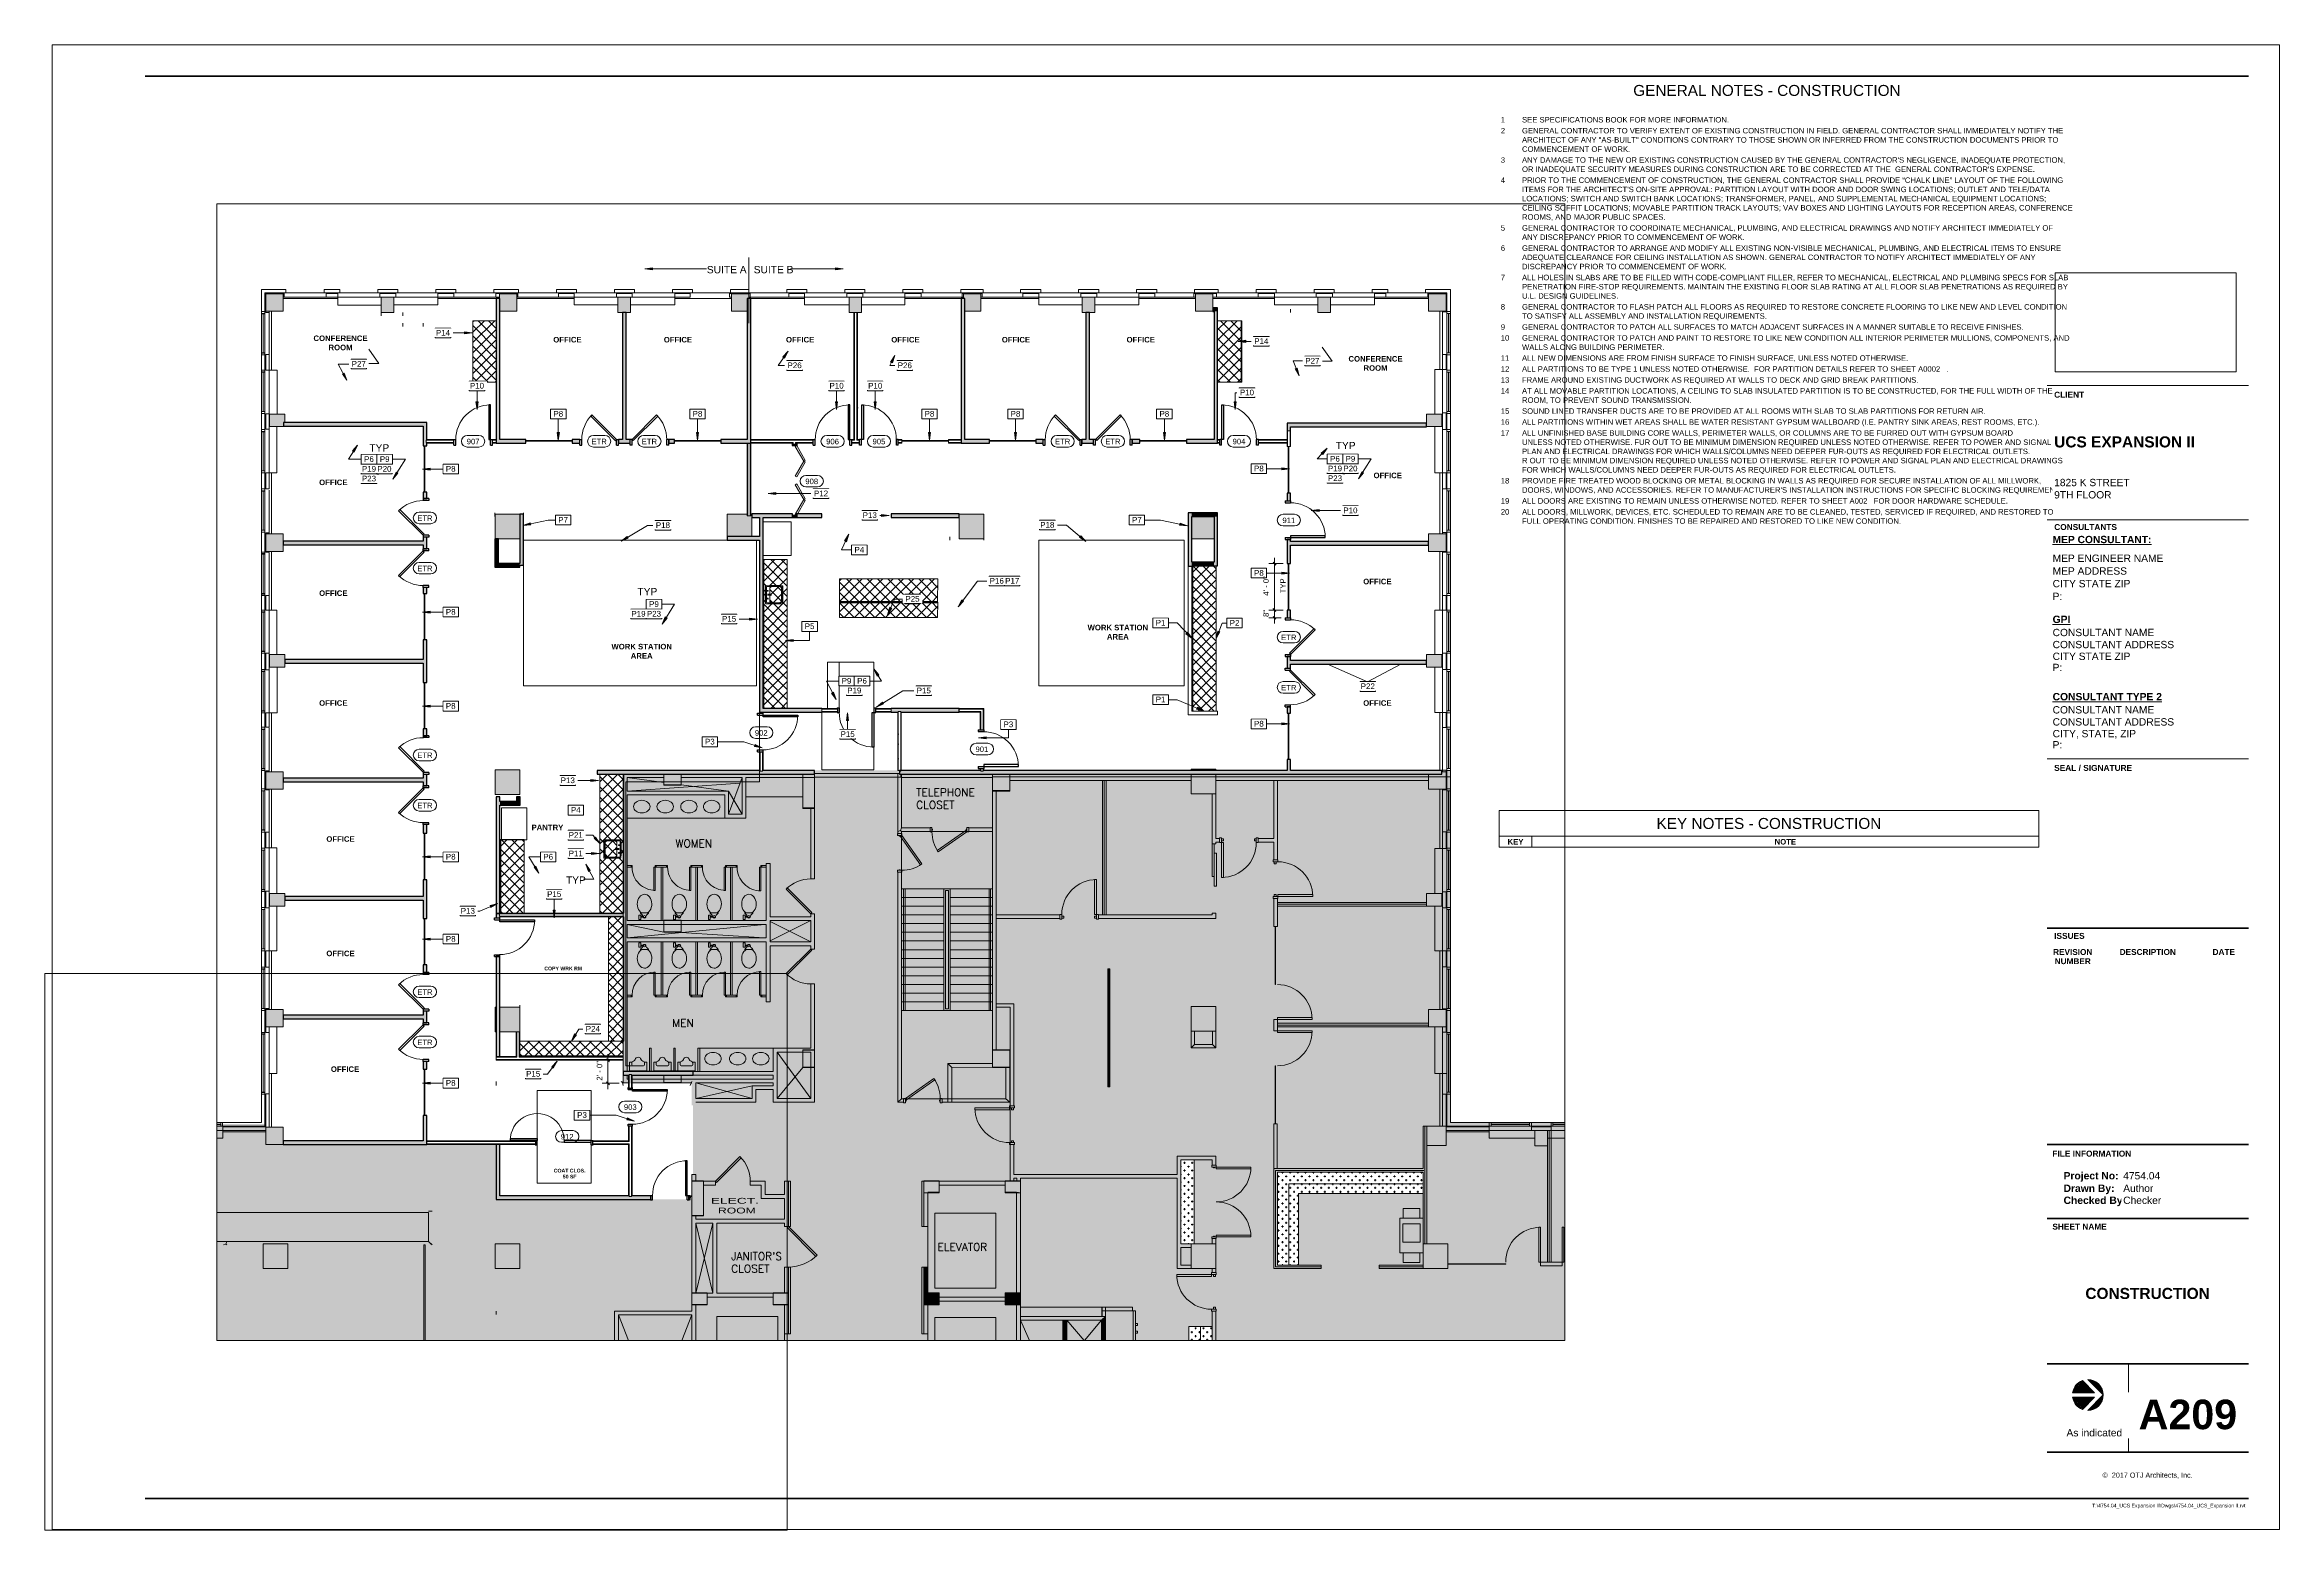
# Paper-space layout 'Layout1' of a CAD drawing. Header units: inches. Extents: x 0 to 36.1, y 0 to 24.
# The model-space entities are those that its viewports show. They can reach past a viewport. Long polylines and large blocks are cut down to what shows.
import ezdxf

# ---------------------------------------------------------------- set-up
doc = ezdxf.new("R2010")
doc.units = ezdxf.units.IN
doc.header["$MEASUREMENT"] = 0
for name, pattern in [('Dash', [0.25, 0.125, -0.125]), ('Dash 1_16_', [0.125, 0.0625, -0.0625]), ('Dash 1_32_', [0.0625, 0.03125, -0.03125]), ('IMPORT-4694_52_AR$0$FENCELINE2 _2_', [1.16, 0.2, -0.08, 0, -0.08, 0.8, 0]), ('IMPORT-4694_52_AR$0$HIDDEN2 _2_', [0.15, 0.1, -0.05]), ('IMPORT-4694_52_AR$0$HIDDEN4', [0.09375, 0.0625, -0.03125]), ('IMPORT-PHANTOM4 _3_', [0.5, 0.25, -0.05, 0.05, -0.05, 0.05, -0.05])]:
    doc.linetypes.add(name, pattern=pattern)
for name, color, linetype, lineweight in [('4694_52_AR$0$A-Door-Neww', 7, 'Continuous', 9), ('4694_52_AR$0$A-Flor-Appl', 7, 'Continuous', 9), ('4694_52_AR$0$A-Flor-Case-Neww', 7, 'Continuous', 9), ('4694_52_AR$0$A-Flor-Case-Patt', 7, 'Continuous', 9), ('4694_52_AR$0$A-Flor-Eqpm', 7, 'Continuous', 9), ('4694_52_AR$0$A-Glaz-Neww', 7, 'Continuous', 9), ('4694_52_AR$0$A-Wall-Demo', 7, 'IMPORT-4694_52_AR$0$HIDDEN4', 9), ('4694_52_AR$0$A-Wall-Exst', 7, 'Continuous', 9), ('4694_52_AR$0$A-Wall-Neww', 7, 'Continuous', 9), ('4694_52_AR$0$A-Wall-Patt', 7, 'Continuous', 9), ('4694_52_BB$0$__9', 7, 'Continuous', 9), ('4694_52_BB$0$A-Door-Exst', 7, 'Continuous', 9), ('4694_52_BB$0$A-Wall-Exst', 7, 'Continuous', 9), ('4694_52_BB$0$A-Wall-Patt', 7, 'Continuous', 9), ('4694_52_BB$0$BHT', 7, 'Continuous', 9), ('4694_52_BB$0$BPT', 7, 'Continuous', 9), ('4694_52_BB$0$BTX', 7, 'Continuous', 9), ('4694_52_BB$0$T-DRWG-BLCK__1', 7, 'Continuous', 9), ('9t floor LINKED_dwg', 8, 'Continuous', 9), ('A-ANNO-DIMS', 211, 'Continuous', 9), ('A-ANNO-DIMS-64', 211, 'Continuous', 9), ('A-ANNO-KEYN', 231, 'Continuous', 9), ('A-ANNO-NOTE', 131, 'Continuous', 9), ('A-AREA-IDEN', 2, 'Continuous', 9), ('A-DETL', 90, 'Continuous', 9), ('A-DETL-GENF', 92, 'Continuous', 9), ('A-DETL-THIN', 151, 'Continuous', 9), ('A-DOOR', 31, 'Continuous', 18), ('A-DOOR-FRAM', 31, 'Continuous', 30), ('A-DOOR-IDEN', 31, 'Continuous', 9), ('A-Flor-Case-Exst', 7, 'Continuous', 9), ('A-GENM', 13, 'Dash', 9), ('A-GLAZ', 151, 'Continuous', 18), ('A-Glaz-Exst', 7, 'Continuous', 9), ('A-Hatch', 7, 'Continuous', 9), ('A-WALL', 113, 'Continuous', 13), ('A-Wall-Neww', 7, 'Continuous', 9), ('A-WALL-PATT', 111, 'Continuous', 18), ('G-ANNO-SCHD', 231, 'Continuous', 9), ('G-ANNO-TEXT', 231, 'Continuous', 9), ('G-ANNO-TTLB', 6, 'Continuous', 9), ('G-ANNO-TTLB-THIN', 151, 'Continuous', 9), ('G-ANNO-TTLB-WIDE', 214, 'Continuous', 50), ('I-WALL', 2, 'Continuous', 18), ('P-SANR-FIXT', 6, 'Continuous', 18), ('Q-CASE', 31, 'Continuous', 18)]:
    doc.layers.add(name, color=color, linetype=linetype, lineweight=lineweight)
doc.layers.add('G-ANNO-NPLT', color=191, linetype='Continuous', plot=False)
doc.styles.add('Arial', font='arial.ttf', dxfattribs={"width": 1.7, "height": 6})
doc.styles.add('Arial_1', font='arial.ttf', dxfattribs={"width": 1.5, "height": 6})
doc.styles.add('Arial_2', font='arial.ttf', dxfattribs={"height": 5.901198})
doc.styles.add('Arial_B', font='arialbd.ttf', dxfattribs={"height": 0.095133})
doc.styles.add('romans', font='romans__.ttf', dxfattribs={"height": 8})
doc.styles.add('Swis721 Lt BT_1', font='swissl.ttf', dxfattribs={"height": 5.676425})
doc.styles.add('Swis721 Lt BT_2', font='swissl.ttf', dxfattribs={"height": 7.568567})
doc.styles.add('Swis721 Lt BT_3', font='swissl.ttf', dxfattribs={"height": 0.177388})
doc.styles.add('Swis721 Lt BT_4', font='swissl.ttf', dxfattribs={"height": 0.088694})
doc.styles.add('Swis721 Lt BT_5', font='swissl.ttf', dxfattribs={"height": 0.096085})
doc.styles.add('Swis721 Lt BT_6', font='swissl.ttf', dxfattribs={"height": 0.083333})
doc.styles.add('Swis721 Lt BT_7', font='swissl.ttf', dxfattribs={"height": 0.118259})
doc.styles.add('Swis721 Lt BT_8', font='swissl.ttf', dxfattribs={"height": 0.059129})
doc.styles.add('Swis721 Lt BT_B', font='', dxfattribs={"height": 5.72265})
doc.styles.add('Swis721 Lt BT_B_1', font='', dxfattribs={"height": 3.8151})
doc.styles.add('Swis721 Lt BT_B_2', font='', dxfattribs={"height": 0.089416})
doc.styles.add('Swis721 Lt BT_B_3', font='', dxfattribs={"height": 0.119222})
doc.styles.add('Swis721 Lt BT_B_4', font='', dxfattribs={"height": 0.476888})
doc.styles.add('Swis721 Lt BT_B_5', font='', dxfattribs={"height": 0.178833})
doc.styles.get('Swis721 Lt BT_B').set_extended_font_data('Swis721 Lt BT', bold=True)
doc.styles.get('Swis721 Lt BT_B_1').set_extended_font_data('Swis721 Lt BT', bold=True)
doc.styles.get('Swis721 Lt BT_B_2').set_extended_font_data('Swis721 Lt BT', bold=True)
doc.styles.get('Swis721 Lt BT_B_3').set_extended_font_data('Swis721 Lt BT', bold=True)
doc.styles.get('Swis721 Lt BT_B_4').set_extended_font_data('Swis721 Lt BT', bold=True)
doc.styles.get('Swis721 Lt BT_B_5').set_extended_font_data('Swis721 Lt BT', bold=True)
doc.dimstyles.new('OTJ_-_3_32__Linear__1_2__Tolerance', dxfattribs={"dimscale": 12, "dimtxt": 6, "dimasz": 0.25, "dimexe": 0.5, "dimexo": 0.333333, "dimgap": 0.333333, "dimtad": 1, "dimdec": 1, "dimrnd": 0.5, "dimzin": 3, "dimdsep": 46, "dimlunit": 4, "dimtxsty": 'Swis721 Lt BT_1', "dimblk1": 'OBLIQUE', "dimblk2": 'OBLIQUE', "dimsah": 1, "dimcen": 0.09, "dimdle": 0.5, "dimazin": 0, "dimtfac": 1, "dimtdec": 4, "dimtix": 1, "dimtmove": 0, "dimatfit": 3, "dimfxl": 1, "dimtvp": 1, "dimfrac": 2, "dimtolj": 1, "dimtzin": 0, "dimarcsym": 2})
picture_1 = doc.add_image_def('image1.jpg', size_in_pixel=(2551, 1396))
pattern_1 = [(315, (20.989, 961), (5.341485, 5.341485), []), (45, (20.989, 961), (-5.341485, 5.341485), [])]
pattern_2 = [(0, (1390.251, 0), (20.48, 5.12), [0.845, -14.515, 0.845, -14.515, -81.92]), (0, (1390.251, 0), (20.48, 5.12), [-30.72, 0.845, -29.875, 0.845, -14.515, -35.84]), (0, (1390.251, 0), (20.48, 5.12), [-76.8, 0.845, -9.395, 0.845, -24.755]), (120, (1397.931, 2.56), (-14.67405, 15.1762), [0.845, -14.515, 0.845, -14.515, -81.92]), (120, (1397.931, 2.56), (-14.67405, 15.1762), [-30.72, 0.845, -29.875, 0.845, -14.515, -35.84]), (120, (1397.931, 2.56), (-14.67405, 15.1762), [-76.8, 0.845, -9.395, 0.845, -24.755]), (240, (1400.491, 12.8), (-5.80595, -20.2962), [0.845, -14.515, 0.845, -14.515, -81.92]), (240, (1400.491, 12.8), (-5.80595, -20.2962), [-30.72, 0.845, -29.875, 0.845, -14.515, -35.84]), (240, (1400.491, 12.8), (-5.80595, -20.2962), [-76.8, 0.845, -9.395, 0.845, -24.755])]
pattern_3 = [(135, (2529.238, -688.75), (-5.341485, -5.341485), []), (225, (2529.238, -688.75), (5.341485, -5.341485), [])]
pattern_4 = [(135, (2812.442, -1404.75), (-5.341485, -5.341485), []), (225, (2812.442, -1404.75), (5.341485, -5.341485), [])]
pattern_5 = [(135, (3066.113, -1456.25), (-5.341485, -5.341485), []), (225, (3066.113, -1456.25), (5.341485, -5.341485), [])]

# ---------------------------------------------------------------- blocks, each defined once
blk = doc.blocks.new('Titleblock - 24 x 36 - DC _ VA-4803950-CONSTRUCTION')
at = {"layer": 'G-ANNO-TTLB'}
h = blk.add_hatch(color=256, dxfattribs=at)
edge = h.paths.add_edge_path(flags=0)
edge.add_line((32.831, 2.42), (33.027, 2.224))
edge.add_line((33.027, 2.224), (32.672, 2.224))
edge.add_arc((32.918, 2.187), 0.249, 110.6073, 171.5435, ccw=False)
h = blk.add_hatch(color=256, dxfattribs=at)
edge = h.paths.add_edge_path(flags=0)
edge.add_line((33.167, 2.187), (32.918, 2.436))
edge.add_arc((32.918, 2.187), 0.249, 0, 90, ccw=False)
h = blk.add_hatch(color=256, dxfattribs=at)
edge = h.paths.add_edge_path(flags=0)
edge.add_line((32.918, 1.939), (33.167, 2.187))
edge.add_arc((32.918, 2.187), 0.249, -90, 0, ccw=False)
h = blk.add_hatch(color=256, dxfattribs=at)
edge = h.paths.add_edge_path(flags=0)
edge.add_line((33.027, 2.151), (32.831, 1.955))
edge.add_arc((32.918, 2.187), 0.249, 188.4565, 249.3927, ccw=False)
edge.add_line((32.672, 2.151), (33.027, 2.151))
at = {"layer": 'A-ANNO-NOTE'}
for p, q in [((32.672, 2.224), (33.027, 2.224)), ((33.027, 2.224), (32.672, 2.224)), ((32.672, 2.224), (33.027, 2.224)), ((32.831, 2.42), (33.027, 2.224)), ((33.027, 2.224), (32.831, 2.42)), ((33.027, 2.224), (32.831, 2.42)), ((32.918, 2.436), (33.167, 2.187)), ((33.167, 2.187), (32.918, 2.436)), ((32.918, 2.436), (33.167, 2.187)), ((33.167, 2.187), (32.918, 1.939)), ((32.918, 1.939), (33.167, 2.187)), ((33.167, 2.187), (32.918, 1.939)), ((32.672, 2.151), (33.027, 2.151)), ((33.027, 2.151), (32.672, 2.151)), ((33.027, 2.151), (32.672, 2.151)), ((32.831, 1.955), (33.027, 2.151)), ((33.027, 2.151), (32.831, 1.955)), ((32.831, 1.955), (33.027, 2.151))]:
    blk.add_line(p, q, dxfattribs=at)
for start, end in [(110.6073, 171.5435), (110.6073, 171.5435), (110.6073, 171.5435), (0, 90), (360, 90), (0, 90), (270, 0), (270, 360), (270, 0), (188.4565, 249.3927), (188.4565, 249.3927), (188.4565, 249.3927)]:
    blk.add_arc((32.918, 2.187), 0.249, start, end, dxfattribs=at)
at = {"layer": 'G-ANNO-TTLB'}
for p, q in [((0.012, 24.012), (0.012, 0.012)), ((36.013, 24.012), (0.012, 24.012)), ((36.013, 0.012), (36.013, 24.012)), ((32.262, 18.502), (35.512, 18.502)), ((32.262, 18.502), (35.512, 18.502)), ((0.012, 0.012), (36.013, 0.012))]:
    blk.add_line(p, q, dxfattribs=at)
at = {"layer": 'G-ANNO-TTLB-THIN'}
for p, q in [((32.262, 16.331), (35.512, 16.331)), ((32.262, 12.47), (35.512, 12.47)), ((33.575, 2.69), (33.575, 1.262))]:
    blk.add_line(p, q, dxfattribs=at)
at = {"layer": 'G-ANNO-TTLB-WIDE'}
for p, q in [((35.512, 23.502), (1.512, 23.502)), ((32.262, 9.731), (35.512, 9.731)), ((35.512, 6.238), (32.262, 6.238)), ((35.512, 5.041), (32.262, 5.041)), ((32.262, 2.69), (35.512, 2.69)), ((32.262, 1.262), (35.512, 1.262)), ((1.512, 0.512), (32.262, 0.512)), ((32.262, 0.512), (35.512, 0.512))]:
    blk.add_line(p, q, dxfattribs=at)
at = {"layer": 'G-ANNO-TTLB', "attachment_point": 1, "bg_fill": 3, "box_fill_scale": 1.25, "bg_fill_color": 0, "bg_fill_transparency": 0}
for s, insert, char_height, width, line_spacing_factor, style in [('DESCRIPTION', (33.432, 9.395), 0.09513, 1.053, 0.938532, 'Arial_B'), ('DATE', (34.934, 9.395), 0.0951, 0.41625, 0.938532, 'Arial_B'), ('Project No:', (32.525, 5.791), 0.11922, 0.972, 0.998538, 'Swis721 Lt BT_B_3')]:
    blk.add_mtext(s, dxfattribs=dict(at, insert=insert, char_height=char_height, width=width, line_spacing_factor=line_spacing_factor, style=style))
at = {"layer": 'G-ANNO-TTLB', "insert": (33.883, 0.933), "char_height": 0.08333, "width": 1.69113, "attachment_point": 2, "line_spacing_factor": 1.00667, "style": 'Swis721 Lt BT_6'}
blk.add_mtext('©  2017 OTJ Architects, Inc.', dxfattribs=at)
at = {"layer": 'G-ANNO-TTLB'}
image = blk.add_image(picture_1, insert=(32.391, 18.726), size_in_units=(2.926, 1.601), dxfattribs=at)
image.dxf.flags = 7
at = {"layer": 'G-ANNO-TTLB', "attachment_point": 1, "bg_fill": 3, "box_fill_scale": 1.25, "bg_fill_color": 0, "bg_fill_transparency": 0}
for s, insert, char_height, width, line_spacing_factor, style in [('\\fSwis721 Lt BT|b1|i0|c0|p34|;CLIENT', (32.373, 18.403), 0.09609, 0.53744, 1.00667, 'Swis721 Lt BT_5'), ('\\fSwis721 Lt BT|b1|i0|c0|p34|;CONSULTANTS', (32.374, 16.264), 0.09609, 1.1346, 1.00667, 'Swis721 Lt BT_5'), ('\\fSwis721 Lt BT|b1|i0|c0|p34|;SEAL / SIGNATURE', (32.373, 12.371), 0.09609, 1.3954, 1.00667, 'Swis721 Lt BT_5'), ('\\fSwis721 Lt BT|b1|i0|c0|p34|;ISSUES', (32.373, 9.656), 0.09609, 0.54719, 1.00667, 'Swis721 Lt BT_5'), ('\\fSwis721 Lt BT|b1|i0|c0|p34|;FILE INFORMATION', (32.344, 6.136), 0.09609, 1.4283, 1.00667, 'Swis721 Lt BT_5'), ('Drawn By:', (32.525, 5.588), 0.1192, 0.888, 0.998538, 'Swis721 Lt BT_B_3'), ('\\fSwis721 Lt BT|b1|i0|c0|p34|;SHEET NAME', (32.344, 4.956), 0.09609, 0.98592, 1.00667, 'Swis721 Lt BT_5')]:
    blk.add_mtext(s, dxfattribs=dict(at, insert=insert, char_height=char_height, width=width, line_spacing_factor=line_spacing_factor, style=style))
at = {"layer": 'G-ANNO-TTLB', "bg_fill": 3, "box_fill_scale": 1.25, "bg_fill_color": 0, "bg_fill_transparency": 0}
for s, insert, char_height, width, attachment_point, line_spacing_factor, style in [('\\fSwis721 Lt BT|b1|i0|c0|p34|;\\LMEP CONSULTANT:', (32.348, 16.074), 0.11826, 1.7925, 1, 1.00667, 'Swis721 Lt BT_7'), ('REVISION\\PNUMBER', (32.673, 9.395), 0.0951, 0.73575, 2, 0.938532, 'Arial_B'), ('Checked By:', (32.525, 5.394), 0.11922, 1.1115, 1, 0.998538, 'Swis721 Lt BT_B_3')]:
    blk.add_mtext(s, dxfattribs=dict(at, insert=insert, char_height=char_height, width=width, attachment_point=attachment_point, line_spacing_factor=line_spacing_factor, style=style))
blk = doc.blocks.new('9t floor LINKED_dwg_4694_52_AR$0$A$C405A1647-4997612-FIRST FLOOR CONSTRUCTION PLAN')
at = {"layer": '4694_52_AR$0$A-Flor-Appl'}
for p, q in [((36, 2.25), (5.44, 2.25)), ((36, 0), (5.44, 0))]:
    blk.add_line(p, q, dxfattribs=at)
at = {"layer": '4694_52_AR$0$A-Flor-Appl', "flags": 128}
for points in [[(5.44, 31), (36, 31), (36, 2.25)], [(5.44, 2.25), (36, 2.25), (36, 0)]]:
    blk.add_lwpolyline(points, dxfattribs=at)
for points in [[(13, 0), (13, -2), (15, -2), (15, 0)], [(23, 0), (23, -2), (21, -2), (21, 0)]]:
    blk.add_lwpolyline(points, close=True, dxfattribs=at)
blk = doc.blocks.new('9t floor LINKED_dwg_4694_52_BB$0$UNIT0-4997658-FIRST FLOOR CONSTRUCTION PLAN')
at = {"layer": '4694_52_BB$0$T-DRWG-BLCK__1', "flags": 128}
blk.add_lwpolyline([(1647.75, 870), (1667.75, 870), (1667.75, 890), (1647.75, 890)], close=True, dxfattribs=at)
blk = doc.blocks.new('9t floor LINKED_dwg_4694_52_BB$0$UNIT0-4997736-FIRST FLOOR CONSTRUCTION PLAN')
at = {"layer": '4694_52_BB$0$T-DRWG-BLCK__1', "flags": 128}
blk.add_lwpolyline([(1127.25, 705), (1143.25, 705), (1143.25, 717), (1127.25, 717)], close=True, dxfattribs=at)
blk = doc.blocks.new('9t floor LINKED_dwg_4694_52_BB$0$UNIT0-4997737-FIRST FLOOR CONSTRUCTION PLAN')
at = {"layer": '4694_52_BB$0$T-DRWG-BLCK__1', "flags": 128}
blk.add_lwpolyline([(1211.25, 705), (1227.25, 705), (1227.25, 717), (1211.25, 717)], close=True, dxfattribs=at)
blk = doc.blocks.new('9t floor LINKED_dwg_4694_52_BB$0$UNIT0-4997738-FIRST FLOOR CONSTRUCTION PLAN')
at = {"layer": '4694_52_BB$0$T-DRWG-BLCK__1', "flags": 128}
blk.add_lwpolyline([(1127.25, 821.00004), (1143.25, 821.00004), (1143.25, 833.00004), (1127.25, 833.00004)], close=True, dxfattribs=at)
blk = doc.blocks.new('9t floor LINKED_dwg_4694_52_BB$0$UNIT0-4997739-FIRST FLOOR CONSTRUCTION PLAN')
at = {"layer": '4694_52_BB$0$T-DRWG-BLCK__1', "flags": 128}
blk.add_lwpolyline([(1211.25, 821.00004), (1227.25, 821.00004), (1227.25, 833.00004), (1211.25, 833.00004)], close=True, dxfattribs=at)
blk = doc.blocks.new('9t floor LINKED_dwg_4694_52_BB$0$UNIT0-4997740-FIRST FLOOR CONSTRUCTION PLAN')
at = {"layer": '4694_52_BB$0$T-DRWG-BLCK__1', "flags": 128}
blk.add_lwpolyline([(1198.24992, 950.56188), (1216.24992, 950.56188), (1216.24992, 968.56238), (1198.24992, 968.56238)], close=True, dxfattribs=at)
blk = doc.blocks.new('9t floor LINKED_dwg_4694_52_BB$0$UNIT0-4997741-FIRST FLOOR CONSTRUCTION PLAN')
at = {"layer": '4694_52_BB$0$T-DRWG-BLCK__1', "flags": 128}
blk.add_lwpolyline([(1002.2502, 1218.56244), (1014.2502, 1218.56244), (1014.2502, 1250.56194), (1002.2502, 1250.56194)], close=True, dxfattribs=at)
blk = doc.blocks.new('9t floor LINKED_dwg_4694_52_BB$0$UNIT0-4997742-FIRST FLOOR CONSTRUCTION PLAN')
at = {"layer": '4694_52_BB$0$T-DRWG-BLCK__1'}
blk.add_line((858.25, 1254.124), (858.25, 1242.562), dxfattribs=at)
at = {"layer": '4694_52_BB$0$T-DRWG-BLCK__1', "flags": 128}
blk.add_lwpolyline([(858.25, 1242.562), (876.25, 1242.562), (876.25, 1254.124)], dxfattribs=at)
blk = doc.blocks.new('9t floor LINKED_dwg_4694_52_BB$0$UNIT0-4997743-FIRST FLOOR CONSTRUCTION PLAN')
at = {"layer": '4694_52_BB$0$T-DRWG-BLCK__1', "flags": 128}
blk.add_lwpolyline([(858.2502, 1090.5624), (876.2502, 1090.5624), (876.2502, 1102.5624), (858.2502, 1102.5624)], close=True, dxfattribs=at)
blk = doc.blocks.new('9t floor LINKED_dwg_4694_52_BB$0$UNIT0-4997744-FIRST FLOOR CONSTRUCTION PLAN')
at = {"layer": '4694_52_BB$0$T-DRWG-BLCK__1'}
blk.add_line((858.2502, 942.56184), (858.2502, 934.56204), dxfattribs=at)
at = {"layer": '4694_52_BB$0$T-DRWG-BLCK__1', "flags": 128}
for points in [[(876.2502, 946.31184), (876.2502, 946.56254), (858.2502, 946.56254), (858.2502, 946.31184)], [(858.2502, 934.56204), (876.2502, 934.56204), (876.2502, 942.56184)]]:
    blk.add_lwpolyline(points, dxfattribs=at)
blk = doc.blocks.new('9t floor LINKED_dwg_4694_52_BB$0$UNIT0-4997745-FIRST FLOOR CONSTRUCTION PLAN')
at = {"layer": '4694_52_BB$0$T-DRWG-BLCK__1', "flags": 128}
blk.add_lwpolyline([(1002.2502, 950.56236), (1014.2502, 950.56236), (1014.2502, 968.56236), (1002.2502, 968.56236)], close=True, dxfattribs=at)
blk = doc.blocks.new('9t floor LINKED_dwg_4694_52_BB$0$UNIT0-4997746-FIRST FLOOR CONSTRUCTION PLAN')
at = {"layer": '4694_52_BB$0$T-DRWG-BLCK__1', "flags": 128}
blk.add_lwpolyline([(887.25024, 797.00004), (899.25024, 797.00004), (899.25024, 833.00004), (887.25024, 833.00004)], close=True, dxfattribs=at)
blk = doc.blocks.new('9t floor LINKED_dwg_4694_52_BB$0$UNIT0-4997747-FIRST FLOOR CONSTRUCTION PLAN')
at = {"layer": '4694_52_BB$0$T-DRWG-BLCK__1', "flags": 128}
blk.add_lwpolyline([(887.25024, 705), (903.25024, 705), (903.25024, 717), (887.25024, 717)], close=True, dxfattribs=at)
blk = doc.blocks.new('9t floor LINKED_dwg_4694_52_BB$0$UNIT0-4997748-FIRST FLOOR CONSTRUCTION PLAN')
at = {"layer": '4694_52_BB$0$T-DRWG-BLCK__1', "flags": 128}
blk.add_lwpolyline([(971.25024, 705), (987.25024, 705), (987.25024, 717), (971.25024, 717)], close=True, dxfattribs=at)
blk = doc.blocks.new('9t floor LINKED_dwg_4694_52_BB$0$UNIT0-4997749-FIRST FLOOR CONSTRUCTION PLAN')
at = {"layer": '4694_52_BB$0$T-DRWG-BLCK__1'}
blk.add_line((1198.25, 1254.124), (1198.25, 1236.562), dxfattribs=at)
at = {"layer": '4694_52_BB$0$T-DRWG-BLCK__1', "flags": 128}
blk.add_lwpolyline([(1198.25, 1236.562), (1216.25, 1236.562), (1216.25, 1254.124)], dxfattribs=at)
blk = doc.blocks.new('9t floor LINKED_dwg_4694_52_BB$0$3REG1-4997750-FIRST FLOOR CONSTRUCTION PLAN')
at = {"layer": '4694_52_BB$0$__9'}
for p, q in [((945.4164, 1076.98032), (942.35388, 1076.98032)), ((945.4164, 1075.98036), (942.35388, 1075.98036))]:
    blk.add_line(p, q, dxfattribs=at)
at = {"layer": '4694_52_BB$0$__9', "flags": 128}
blk.add_lwpolyline([(942.30696, 1079.44428), (940.30704, 1079.44428), (940.30704, 1074.94428), (942.30696, 1074.94428)], close=True, dxfattribs=at)
blk.add_lwpolyline([(943.30308, 1072.45608), (942.2736, 1071.71556), (941.12208, 1070.49684), (940.17096, 1069.00188), (939.45684, 1067.28828), (939.0072, 1065.42192), (938.83932, 1063.47432), (938.95956, 1061.5206), (939.36336, 1059.63564), (940.03524, 1057.89192), (940.94928, 1056.35652), (942.07056, 1055.08836), (943.35564, 1054.13628), (944.75556, 1053.53676), (946.2162, 1053.31284), (947.68152, 1053.47316), (949.09524, 1054.0116), (950.403, 1054.9074), (951.55452, 1056.12624), (952.50564, 1057.6212), (953.21976, 1059.3348), (953.6694, 1061.20116), (953.83728, 1063.14864), (953.71704, 1065.10248), (953.31324, 1066.98744), (952.64136, 1068.73104), (951.7272, 1070.26644), (950.60604, 1071.5346), (949.32084, 1072.4868), (950.60604, 1071.5346), (951.7272, 1070.26644), (952.64136, 1068.73104), (953.31324, 1066.98744), (953.71704, 1065.10248), (953.83728, 1063.14864), (953.6694, 1061.20116), (953.21976, 1059.3348), (952.50564, 1057.6212), (951.55452, 1056.12624), (950.403, 1054.9074), (949.09524, 1054.0116), (947.68152, 1053.47316), (946.2162, 1053.31284), (944.75556, 1053.53676), (943.35564, 1054.13628), (942.07056, 1055.08836), (940.94928, 1056.35652), (940.03524, 1057.89192), (939.36336, 1059.63564), (938.95956, 1061.5206), (938.83932, 1063.47432), (939.0072, 1065.42192), (939.45684, 1067.28828), (940.17096, 1069.00188), (941.12208, 1070.49684), (942.2736, 1071.71556), (943.30308, 1072.45608), (949.32084, 1072.4868)], dxfattribs=at)
at = {"layer": '4694_52_BB$0$__9'}
blk.add_circle((946.30704, 1076.44428), 0.99996, dxfattribs=at)
for centre, radius, start, end in [((946.30704, 1076.45496), 1.5, 359.587478, 180.412522), ((941.307, 1076.9442), 3.53556, 295.855381, 351.869348), ((951.30696, 1076.9442), 3.53556, 188.130652, 244.144619), ((944.06544, 1072.00392), 2.13852, 124.672786, 192.651212), ((948.54852, 1072.00392), 2.13852, 347.348788, 55.327214)]:
    blk.add_arc(centre, radius, start, end, dxfattribs=at)
blk = doc.blocks.new('9t floor LINKED_dwg_4694_52_BB$0$3REG1-4997751-FIRST FLOOR CONSTRUCTION PLAN')
at = {"layer": '4694_52_BB$0$__9'}
for p, q in [((909.44772, 1076.98032), (906.3852, 1076.98032)), ((909.44772, 1075.98036), (906.3852, 1075.98036))]:
    blk.add_line(p, q, dxfattribs=at)
at = {"layer": '4694_52_BB$0$__9', "flags": 128}
blk.add_lwpolyline([(906.33828, 1079.44428), (904.33836, 1079.44428), (904.33836, 1074.94428), (906.33828, 1074.94428)], close=True, dxfattribs=at)
blk.add_lwpolyline([(907.3344, 1072.45608), (906.30492, 1071.71556), (905.1534, 1070.49684), (904.20228, 1069.00188), (903.48816, 1067.28828), (903.03852, 1065.42192), (902.87064, 1063.47432), (902.99088, 1061.5206), (903.39468, 1059.63564), (904.06656, 1057.89192), (904.9806, 1056.35652), (906.10188, 1055.08836), (907.38696, 1054.13628), (908.78688, 1053.53676), (910.24752, 1053.31284), (911.71284, 1053.47316), (913.12656, 1054.0116), (914.43432, 1054.9074), (915.58584, 1056.12624), (916.53696, 1057.6212), (917.25108, 1059.3348), (917.70072, 1061.20116), (917.8686, 1063.14864), (917.74836, 1065.10248), (917.34456, 1066.98744), (916.67268, 1068.73104), (915.75852, 1070.26644), (914.63736, 1071.5346), (913.35216, 1072.4868), (914.63736, 1071.5346), (915.75852, 1070.26644), (916.67268, 1068.73104), (917.34456, 1066.98744), (917.74836, 1065.10248), (917.8686, 1063.14864), (917.70072, 1061.20116), (917.25108, 1059.3348), (916.53696, 1057.6212), (915.58584, 1056.12624), (914.43432, 1054.9074), (913.12656, 1054.0116), (911.71284, 1053.47316), (910.24752, 1053.31284), (908.78688, 1053.53676), (907.38696, 1054.13628), (906.10188, 1055.08836), (904.9806, 1056.35652), (904.06656, 1057.89192), (903.39468, 1059.63564), (902.99088, 1061.5206), (902.87064, 1063.47432), (903.03852, 1065.42192), (903.48816, 1067.28828), (904.20228, 1069.00188), (905.1534, 1070.49684), (906.30492, 1071.71556), (907.3344, 1072.45608), (913.35216, 1072.4868)], dxfattribs=at)
at = {"layer": '4694_52_BB$0$__9'}
blk.add_circle((910.33836, 1076.44428), 0.99996, dxfattribs=at)
for centre, radius, start, end in [((910.33836, 1076.45496), 1.5, 359.587478, 180.412522), ((905.33832, 1076.9442), 3.53556, 295.855381, 351.869348), ((915.33828, 1076.9442), 3.53556, 188.130652, 244.144619), ((908.09676, 1072.00392), 2.13852, 124.672786, 192.651212), ((912.57984, 1072.00392), 2.13852, 347.348788, 55.327214)]:
    blk.add_arc(centre, radius, start, end, dxfattribs=at)
blk = doc.blocks.new('9t floor LINKED_dwg_4694_52_BB$0$3REG1-4997752-FIRST FLOOR CONSTRUCTION PLAN')
at = {"layer": '4694_52_BB$0$__9'}
for p, q in [((873.33828, 1076.98032), (870.27576, 1076.98032)), ((873.33828, 1075.98036), (870.27576, 1075.98036))]:
    blk.add_line(p, q, dxfattribs=at)
at = {"layer": '4694_52_BB$0$__9', "flags": 128}
blk.add_lwpolyline([(870.22884, 1079.44428), (868.22892, 1079.44428), (868.22892, 1074.94428), (870.22884, 1074.94428)], close=True, dxfattribs=at)
blk.add_lwpolyline([(871.22496, 1072.45608), (870.19548, 1071.71556), (869.04396, 1070.49684), (868.09284, 1069.00188), (867.37872, 1067.28828), (866.92908, 1065.42192), (866.7612, 1063.47432), (866.88144, 1061.5206), (867.28524, 1059.63564), (867.95712, 1057.89192), (868.87116, 1056.35652), (869.99244, 1055.08836), (871.27752, 1054.13628), (872.67744, 1053.53676), (874.13808, 1053.31284), (875.6034, 1053.47316), (877.01712, 1054.0116), (878.32488, 1054.9074), (879.4764, 1056.12624), (880.42752, 1057.6212), (881.14164, 1059.3348), (881.59128, 1061.20116), (881.75916, 1063.14864), (881.63892, 1065.10248), (881.23512, 1066.98744), (880.56324, 1068.73104), (879.64908, 1070.26644), (878.52792, 1071.5346), (877.24272, 1072.4868), (878.52792, 1071.5346), (879.64908, 1070.26644), (880.56324, 1068.73104), (881.23512, 1066.98744), (881.63892, 1065.10248), (881.75916, 1063.14864), (881.59128, 1061.20116), (881.14164, 1059.3348), (880.42752, 1057.6212), (879.4764, 1056.12624), (878.32488, 1054.9074), (877.01712, 1054.0116), (875.6034, 1053.47316), (874.13808, 1053.31284), (872.67744, 1053.53676), (871.27752, 1054.13628), (869.99244, 1055.08836), (868.87116, 1056.35652), (867.95712, 1057.89192), (867.28524, 1059.63564), (866.88144, 1061.5206), (866.7612, 1063.47432), (866.92908, 1065.42192), (867.37872, 1067.28828), (868.09284, 1069.00188), (869.04396, 1070.49684), (870.19548, 1071.71556), (871.22496, 1072.45608), (877.24272, 1072.4868)], dxfattribs=at)
at = {"layer": '4694_52_BB$0$__9'}
blk.add_circle((874.22892, 1076.44428), 0.99996, dxfattribs=at)
for centre, radius, start, end in [((874.22892, 1076.45496), 1.5, 359.587478, 180.412522), ((869.22888, 1076.9442), 3.53556, 295.855381, 351.869348), ((879.22884, 1076.9442), 3.53556, 188.130652, 244.144619), ((871.98732, 1072.00392), 2.13852, 124.672786, 192.651212), ((876.4704, 1072.00392), 2.13852, 347.348788, 55.327214)]:
    blk.add_arc(centre, radius, start, end, dxfattribs=at)
blk = doc.blocks.new('9t floor LINKED_dwg_4694_52_BB$0$3REG1-4997753-FIRST FLOOR CONSTRUCTION PLAN')
at = {"layer": '4694_52_BB$0$__9'}
for p, q in [((837.44772, 1076.98032), (834.3852, 1076.98032)), ((837.44772, 1075.98036), (834.3852, 1075.98036))]:
    blk.add_line(p, q, dxfattribs=at)
at = {"layer": '4694_52_BB$0$__9', "flags": 128}
blk.add_lwpolyline([(834.33828, 1079.44428), (832.33836, 1079.44428), (832.33836, 1074.94428), (834.33828, 1074.94428)], close=True, dxfattribs=at)
blk.add_lwpolyline([(835.3344, 1072.45608), (834.30492, 1071.71556), (833.1534, 1070.49684), (832.20228, 1069.00188), (831.48816, 1067.28828), (831.03852, 1065.42192), (830.87064, 1063.47432), (830.99088, 1061.5206), (831.39468, 1059.63564), (832.06656, 1057.89192), (832.9806, 1056.35652), (834.10188, 1055.08836), (835.38696, 1054.13628), (836.78688, 1053.53676), (838.24752, 1053.31284), (839.71284, 1053.47316), (841.12656, 1054.0116), (842.43432, 1054.9074), (843.58584, 1056.12624), (844.53696, 1057.6212), (845.25108, 1059.3348), (845.70072, 1061.20116), (845.8686, 1063.14864), (845.74836, 1065.10248), (845.34456, 1066.98744), (844.67268, 1068.73104), (843.75852, 1070.26644), (842.63736, 1071.5346), (841.35216, 1072.4868), (842.63736, 1071.5346), (843.75852, 1070.26644), (844.67268, 1068.73104), (845.34456, 1066.98744), (845.74836, 1065.10248), (845.8686, 1063.14864), (845.70072, 1061.20116), (845.25108, 1059.3348), (844.53696, 1057.6212), (843.58584, 1056.12624), (842.43432, 1054.9074), (841.12656, 1054.0116), (839.71284, 1053.47316), (838.24752, 1053.31284), (836.78688, 1053.53676), (835.38696, 1054.13628), (834.10188, 1055.08836), (832.9806, 1056.35652), (832.06656, 1057.89192), (831.39468, 1059.63564), (830.99088, 1061.5206), (830.87064, 1063.47432), (831.03852, 1065.42192), (831.48816, 1067.28828), (832.20228, 1069.00188), (833.1534, 1070.49684), (834.30492, 1071.71556), (835.3344, 1072.45608), (841.35216, 1072.4868)], dxfattribs=at)
at = {"layer": '4694_52_BB$0$__9'}
blk.add_circle((838.33836, 1076.44428), 0.99996, dxfattribs=at)
for centre, radius, start, end in [((838.33836, 1076.45496), 1.5, 359.587478, 180.412522), ((833.33832, 1076.9442), 3.53556, 295.855381, 351.869348), ((843.33828, 1076.9442), 3.53556, 188.130652, 244.144619), ((836.09676, 1072.00392), 2.13852, 124.672786, 192.651212), ((840.57984, 1072.00392), 2.13852, 347.348788, 55.327214)]:
    blk.add_arc(centre, radius, start, end, dxfattribs=at)
blk = doc.blocks.new('9t floor LINKED_dwg_4694_52_BB$0$721X19BI-4997754-FIRST FLOOR CONSTRUCTION PLAN')
at = {"layer": '4694_52_BB$0$__9', "flags": 128}
blk.add_lwpolyline([(950.1252, 959.71524), (950.28852, 960.9834), (950.77224, 962.20272), (951.55776, 963.32652), (952.61484, 964.31148), (953.90292, 965.1198), (955.37244, 965.72052), (956.967, 966.09036), (958.62528, 966.21528), (960.28356, 966.09036), (961.878, 965.72052), (963.34764, 965.1198), (964.6356, 964.31148), (965.69268, 963.32652), (966.4782, 962.20272), (966.96192, 960.9834), (967.12524, 959.71524), (966.96192, 958.4472), (966.4782, 957.22788), (965.69268, 956.10408), (964.6356, 955.11912), (963.34764, 954.31068), (961.878, 953.71008), (960.28356, 953.34012), (958.62528, 953.21532), (956.967, 953.34012), (955.37244, 953.71008), (953.90292, 954.31068), (952.61484, 955.11912), (951.55776, 956.10408), (950.77224, 957.22788), (950.28852, 958.4472), (950.1252, 959.71524), (950.28852, 958.4472), (950.77224, 957.22788), (951.55776, 956.10408), (952.61484, 955.11912), (953.90292, 954.31068), (955.37244, 953.71008), (956.967, 953.34012), (958.62528, 953.21532), (960.28356, 953.34012), (961.878, 953.71008), (963.34764, 954.31068), (964.6356, 955.11912), (965.69268, 956.10408), (966.4782, 957.22788), (966.96192, 958.4472), (967.12524, 959.71524), (966.96192, 960.9834), (966.4782, 962.20272), (965.69268, 963.32652), (964.6356, 964.31148), (963.34764, 965.1198), (961.878, 965.72052), (960.28356, 966.09036), (958.62528, 966.21528), (956.967, 966.09036), (955.37244, 965.72052), (953.90292, 965.1198), (952.61484, 964.31148), (951.55776, 963.32652), (950.77224, 962.20272), (950.28852, 960.9834)], close=True, dxfattribs=at)
blk = doc.blocks.new('9t floor LINKED_dwg_4694_52_BB$0$721X19BI-4997755-FIRST FLOOR CONSTRUCTION PLAN')
at = {"layer": '4694_52_BB$0$__9', "flags": 128}
blk.add_lwpolyline([(926.1252, 959.71524), (926.28852, 960.9834), (926.77224, 962.20272), (927.55776, 963.32652), (928.61484, 964.31148), (929.90292, 965.1198), (931.37244, 965.72052), (932.967, 966.09036), (934.62528, 966.21528), (936.28356, 966.09036), (937.878, 965.72052), (939.34764, 965.1198), (940.6356, 964.31148), (941.69268, 963.32652), (942.4782, 962.20272), (942.96192, 960.9834), (943.12524, 959.71524), (942.96192, 958.4472), (942.4782, 957.22788), (941.69268, 956.10408), (940.6356, 955.11912), (939.34764, 954.31068), (937.878, 953.71008), (936.28356, 953.34012), (934.62528, 953.21532), (932.967, 953.34012), (931.37244, 953.71008), (929.90292, 954.31068), (928.61484, 955.11912), (927.55776, 956.10408), (926.77224, 957.22788), (926.28852, 958.4472), (926.1252, 959.71524), (926.28852, 958.4472), (926.77224, 957.22788), (927.55776, 956.10408), (928.61484, 955.11912), (929.90292, 954.31068), (931.37244, 953.71008), (932.967, 953.34012), (934.62528, 953.21532), (936.28356, 953.34012), (937.878, 953.71008), (939.34764, 954.31068), (940.6356, 955.11912), (941.69268, 956.10408), (942.4782, 957.22788), (942.96192, 958.4472), (943.12524, 959.71524), (942.96192, 960.9834), (942.4782, 962.20272), (941.69268, 963.32652), (940.6356, 964.31148), (939.34764, 965.1198), (937.878, 965.72052), (936.28356, 966.09036), (934.62528, 966.21528), (932.967, 966.09036), (931.37244, 965.72052), (929.90292, 965.1198), (928.61484, 964.31148), (927.55776, 963.32652), (926.77224, 962.20272), (926.28852, 960.9834)], close=True, dxfattribs=at)
blk = doc.blocks.new('9t floor LINKED_dwg_4694_52_BB$0$721X19BI-4997756-FIRST FLOOR CONSTRUCTION PLAN')
at = {"layer": '4694_52_BB$0$__9', "flags": 128}
blk.add_lwpolyline([(900.6252, 959.71524), (900.78852, 960.9834), (901.27224, 962.20272), (902.05776, 963.32652), (903.11484, 964.31148), (904.40292, 965.1198), (905.87244, 965.72052), (907.467, 966.09036), (909.12528, 966.21528), (910.78356, 966.09036), (912.378, 965.72052), (913.84764, 965.1198), (915.1356, 964.31148), (916.19268, 963.32652), (916.9782, 962.20272), (917.46192, 960.9834), (917.62524, 959.71524), (917.46192, 958.4472), (916.9782, 957.22788), (916.19268, 956.10408), (915.1356, 955.11912), (913.84764, 954.31068), (912.378, 953.71008), (910.78356, 953.34012), (909.12528, 953.21532), (907.467, 953.34012), (905.87244, 953.71008), (904.40292, 954.31068), (903.11484, 955.11912), (902.05776, 956.10408), (901.27224, 957.22788), (900.78852, 958.4472), (900.6252, 959.71524), (900.78852, 958.4472), (901.27224, 957.22788), (902.05776, 956.10408), (903.11484, 955.11912), (904.40292, 954.31068), (905.87244, 953.71008), (907.467, 953.34012), (909.12528, 953.21532), (910.78356, 953.34012), (912.378, 953.71008), (913.84764, 954.31068), (915.1356, 955.11912), (916.19268, 956.10408), (916.9782, 957.22788), (917.46192, 958.4472), (917.62524, 959.71524), (917.46192, 960.9834), (916.9782, 962.20272), (916.19268, 963.32652), (915.1356, 964.31148), (913.84764, 965.1198), (912.378, 965.72052), (910.78356, 966.09036), (909.12528, 966.21528), (907.467, 966.09036), (905.87244, 965.72052), (904.40292, 965.1198), (903.11484, 964.31148), (902.05776, 963.32652), (901.27224, 962.20272), (900.78852, 960.9834)], close=True, dxfattribs=at)
blk = doc.blocks.new('9t floor LINKED_dwg_4694_52_BB$0$8WAS2-4997757-FIRST FLOOR CONSTRUCTION PLAN')
at = {"layer": '4694_52_BB$0$__9', "flags": 128}
blk.add_lwpolyline([(825.12024, 955.21524), (825.12024, 953.21532), (825.12024, 956.21532), (822.72792, 956.21532), (822.72792, 947.21532), (840.72792, 947.21532), (840.72792, 956.21532), (838.30524, 956.21532), (838.30524, 953.21532), (838.30524, 955.21524)], dxfattribs=at)
blk.add_lwpolyline([(826.1202, 952.21524), (837.30528, 952.21524)], close=True, dxfattribs=at)
at = {"layer": '4694_52_BB$0$__9'}
for centre, radius, start, end in [((831.72792, 958.21524), 3, 10.504915, 169.844387), ((826.85292, 959.21532), 2.00004, 270, 347.564782), ((836.60292, 959.21532), 2.00004, 194.627382, 270), ((827.25204, 955.119), 2.13396, 100.779776, 177.411921), ((836.17344, 955.119), 2.13396, 2.588079, 79.220224), ((823.72788, 955.21524), 0.99996, 90, 180), ((826.1202, 953.21532), 0.99996, 180, 270), ((826.1202, 953.21532), 0.99996, 180, 270), ((837.30528, 953.21532), 0.99996, 270, 0), ((837.30528, 953.21532), 0.99996, 270, 0)]:
    blk.add_arc(centre, radius, start, end, dxfattribs=at)
blk = doc.blocks.new('9t floor LINKED_dwg_4694_52_BB$0$8WAS2-4997758-FIRST FLOOR CONSTRUCTION PLAN')
at = {"layer": '4694_52_BB$0$__9', "flags": 128}
blk.add_lwpolyline([(850.24524, 955.21524), (850.24524, 953.21532), (850.24524, 956.21532), (847.85292, 956.21532), (847.85292, 947.21532), (865.85292, 947.21532), (865.85292, 956.21532), (863.43024, 956.21532), (863.43024, 953.21532), (863.43024, 955.21524)], dxfattribs=at)
blk.add_lwpolyline([(851.2452, 952.21524), (862.43028, 952.21524)], close=True, dxfattribs=at)
at = {"layer": '4694_52_BB$0$__9'}
for centre, radius, start, end in [((856.85292, 958.21524), 3, 10.504915, 169.844387), ((851.97792, 959.21532), 2.00004, 270, 347.564782), ((861.72792, 959.21532), 2.00004, 194.627382, 270), ((852.37704, 955.119), 2.13396, 100.779776, 177.411921), ((861.29844, 955.119), 2.13396, 2.588079, 79.220224), ((848.85288, 955.21524), 0.99996, 90, 180), ((851.2452, 953.21532), 0.99996, 180, 270), ((851.2452, 953.21532), 0.99996, 180, 270), ((862.43028, 953.21532), 0.99996, 270, 0), ((862.43028, 953.21532), 0.99996, 270, 0)]:
    blk.add_arc(centre, radius, start, end, dxfattribs=at)
blk = doc.blocks.new('9t floor LINKED_dwg_4694_52_BB$0$8WAS2-4997759-FIRST FLOOR CONSTRUCTION PLAN')
at = {"layer": '4694_52_BB$0$__9', "flags": 128}
blk.add_lwpolyline([(875.07336, 955.21524), (875.07336, 953.21532), (875.07336, 956.21532), (872.68104, 956.21532), (872.68104, 947.21532), (890.68104, 947.21532), (890.68104, 956.21532), (888.25836, 956.21532), (888.25836, 953.21532), (888.25836, 955.21524)], dxfattribs=at)
blk.add_lwpolyline([(876.07332, 952.21524), (887.2584, 952.21524)], close=True, dxfattribs=at)
at = {"layer": '4694_52_BB$0$__9'}
for centre, radius, start, end in [((881.68104, 958.21524), 3, 10.504915, 169.844387), ((876.80604, 959.21532), 2.00004, 270, 347.564782), ((886.55604, 959.21532), 2.00004, 194.627382, 270), ((877.20516, 955.119), 2.13396, 100.779776, 177.411921), ((886.12656, 955.119), 2.13396, 2.588079, 79.220224), ((873.681, 955.21524), 0.99996, 90, 180), ((876.07332, 953.21532), 0.99996, 180, 270), ((876.07332, 953.21532), 0.99996, 180, 270), ((887.2584, 953.21532), 0.99996, 270, 0), ((887.2584, 953.21532), 0.99996, 270, 0)]:
    blk.add_arc(centre, radius, start, end, dxfattribs=at)
blk = doc.blocks.new('9t floor LINKED_dwg_4694_52_BB$0$721X19BI-4997760-FIRST FLOOR CONSTRUCTION PLAN')
at = {"layer": '4694_52_BB$0$__9', "flags": 128}
blk.add_lwpolyline([(875.71224, 1220.4456), (875.87556, 1221.71376), (876.35928, 1222.93308), (877.1448, 1224.05688), (878.20188, 1225.04184), (879.48996, 1225.85016), (880.95948, 1226.45088), (882.55404, 1226.82072), (884.21232, 1226.94564), (885.8706, 1226.82072), (887.46504, 1226.45088), (888.93468, 1225.85016), (890.22264, 1225.04184), (891.27972, 1224.05688), (892.06524, 1222.93308), (892.54896, 1221.71376), (892.71228, 1220.4456), (892.54896, 1219.17756), (892.06524, 1217.95824), (891.27972, 1216.83444), (890.22264, 1215.84948), (888.93468, 1215.04104), (887.46504, 1214.44044), (885.8706, 1214.07048), (884.21232, 1213.94568), (882.55404, 1214.07048), (880.95948, 1214.44044), (879.48996, 1215.04104), (878.20188, 1215.84948), (877.1448, 1216.83444), (876.35928, 1217.95824), (875.87556, 1219.17756), (875.71224, 1220.4456), (875.87556, 1219.17756), (876.35928, 1217.95824), (877.1448, 1216.83444), (878.20188, 1215.84948), (879.48996, 1215.04104), (880.95948, 1214.44044), (882.55404, 1214.07048), (884.21232, 1213.94568), (885.8706, 1214.07048), (887.46504, 1214.44044), (888.93468, 1215.04104), (890.22264, 1215.84948), (891.27972, 1216.83444), (892.06524, 1217.95824), (892.54896, 1219.17756), (892.71228, 1220.4456), (892.54896, 1221.71376), (892.06524, 1222.93308), (891.27972, 1224.05688), (890.22264, 1225.04184), (888.93468, 1225.85016), (887.46504, 1226.45088), (885.8706, 1226.82072), (884.21232, 1226.94564), (882.55404, 1226.82072), (880.95948, 1226.45088), (879.48996, 1225.85016), (878.20188, 1225.04184), (877.1448, 1224.05688), (876.35928, 1222.93308), (875.87556, 1221.71376)], close=True, dxfattribs=at)
blk = doc.blocks.new('9t floor LINKED_dwg_4694_52_BB$0$721X19BI-4997761-FIRST FLOOR CONSTRUCTION PLAN')
at = {"layer": '4694_52_BB$0$__9', "flags": 128}
blk.add_lwpolyline([(851.21232, 1220.4456), (851.37564, 1221.71376), (851.85936, 1222.93308), (852.64488, 1224.05688), (853.70196, 1225.04184), (854.99004, 1225.85016), (856.45956, 1226.45088), (858.05412, 1226.82072), (859.7124, 1226.94564), (861.37068, 1226.82072), (862.96512, 1226.45088), (864.43476, 1225.85016), (865.72272, 1225.04184), (866.7798, 1224.05688), (867.56532, 1222.93308), (868.04904, 1221.71376), (868.21236, 1220.4456), (868.04904, 1219.17756), (867.56532, 1217.95824), (866.7798, 1216.83444), (865.72272, 1215.84948), (864.43476, 1215.04104), (862.96512, 1214.44044), (861.37068, 1214.07048), (859.7124, 1213.94568), (858.05412, 1214.07048), (856.45956, 1214.44044), (854.99004, 1215.04104), (853.70196, 1215.84948), (852.64488, 1216.83444), (851.85936, 1217.95824), (851.37564, 1219.17756), (851.21232, 1220.4456), (851.37564, 1219.17756), (851.85936, 1217.95824), (852.64488, 1216.83444), (853.70196, 1215.84948), (854.99004, 1215.04104), (856.45956, 1214.44044), (858.05412, 1214.07048), (859.7124, 1213.94568), (861.37068, 1214.07048), (862.96512, 1214.44044), (864.43476, 1215.04104), (865.72272, 1215.84948), (866.7798, 1216.83444), (867.56532, 1217.95824), (868.04904, 1219.17756), (868.21236, 1220.4456), (868.04904, 1221.71376), (867.56532, 1222.93308), (866.7798, 1224.05688), (865.72272, 1225.04184), (864.43476, 1225.85016), (862.96512, 1226.45088), (861.37068, 1226.82072), (859.7124, 1226.94564), (858.05412, 1226.82072), (856.45956, 1226.45088), (854.99004, 1225.85016), (853.70196, 1225.04184), (852.64488, 1224.05688), (851.85936, 1222.93308), (851.37564, 1221.71376)], close=True, dxfattribs=at)
blk = doc.blocks.new('9t floor LINKED_dwg_4694_52_BB$0$721X19BI-4997762-FIRST FLOOR CONSTRUCTION PLAN')
at = {"layer": '4694_52_BB$0$__9', "flags": 128}
blk.add_lwpolyline([(827.00916, 1220.4456), (827.17248, 1221.71376), (827.6562, 1222.93308), (828.44172, 1224.05688), (829.4988, 1225.04184), (830.78688, 1225.85016), (832.2564, 1226.45088), (833.85096, 1226.82072), (835.50924, 1226.94564), (837.16752, 1226.82072), (838.76196, 1226.45088), (840.2316, 1225.85016), (841.51956, 1225.04184), (842.57664, 1224.05688), (843.36216, 1222.93308), (843.84588, 1221.71376), (844.0092, 1220.4456), (843.84588, 1219.17756), (843.36216, 1217.95824), (842.57664, 1216.83444), (841.51956, 1215.84948), (840.2316, 1215.04104), (838.76196, 1214.44044), (837.16752, 1214.07048), (835.50924, 1213.94568), (833.85096, 1214.07048), (832.2564, 1214.44044), (830.78688, 1215.04104), (829.4988, 1215.84948), (828.44172, 1216.83444), (827.6562, 1217.95824), (827.17248, 1219.17756), (827.00916, 1220.4456), (827.17248, 1219.17756), (827.6562, 1217.95824), (828.44172, 1216.83444), (829.4988, 1215.84948), (830.78688, 1215.04104), (832.2564, 1214.44044), (833.85096, 1214.07048), (835.50924, 1213.94568), (837.16752, 1214.07048), (838.76196, 1214.44044), (840.2316, 1215.04104), (841.51956, 1215.84948), (842.57664, 1216.83444), (843.36216, 1217.95824), (843.84588, 1219.17756), (844.0092, 1220.4456), (843.84588, 1221.71376), (843.36216, 1222.93308), (842.57664, 1224.05688), (841.51956, 1225.04184), (840.2316, 1225.85016), (838.76196, 1226.45088), (837.16752, 1226.82072), (835.50924, 1226.94564), (833.85096, 1226.82072), (832.2564, 1226.45088), (830.78688, 1225.85016), (829.4988, 1225.04184), (828.44172, 1224.05688), (827.6562, 1222.93308), (827.17248, 1221.71376)], close=True, dxfattribs=at)
blk = doc.blocks.new('9t floor LINKED_dwg_4694_52_BB$0$3REG1-4997763-FIRST FLOOR CONSTRUCTION PLAN')
at = {"layer": '4694_52_BB$0$__9'}
for p, q in [((945.4164, 1107.1434), (942.35388, 1107.1434)), ((945.4164, 1106.14344), (942.35388, 1106.14344))]:
    blk.add_line(p, q, dxfattribs=at)
at = {"layer": '4694_52_BB$0$__9', "flags": 128}
blk.add_lwpolyline([(943.30308, 1110.66768), (942.2736, 1111.4082), (941.12208, 1112.62692), (940.17096, 1114.12188), (939.45684, 1115.83548), (939.0072, 1117.70184), (938.83932, 1119.64944), (938.95956, 1121.60316), (939.36336, 1123.48812), (940.03524, 1125.23184), (940.94928, 1126.76724), (942.07056, 1128.0354), (943.35564, 1128.98748), (944.75556, 1129.587), (946.2162, 1129.81092), (947.68152, 1129.6506), (949.09524, 1129.11216), (950.403, 1128.21636), (951.55452, 1126.99752), (952.50564, 1125.50256), (953.21976, 1123.78896), (953.6694, 1121.9226), (953.83728, 1119.97512), (953.71704, 1118.02128), (953.31324, 1116.13632), (952.64136, 1114.39272), (951.7272, 1112.85732), (950.60604, 1111.58916), (949.32084, 1110.63696), (950.60604, 1111.58916), (951.7272, 1112.85732), (952.64136, 1114.39272), (953.31324, 1116.13632), (953.71704, 1118.02128), (953.83728, 1119.97512), (953.6694, 1121.9226), (953.21976, 1123.78896), (952.50564, 1125.50256), (951.55452, 1126.99752), (950.403, 1128.21636), (949.09524, 1129.11216), (947.68152, 1129.6506), (946.2162, 1129.81092), (944.75556, 1129.587), (943.35564, 1128.98748), (942.07056, 1128.0354), (940.94928, 1126.76724), (940.03524, 1125.23184), (939.36336, 1123.48812), (938.95956, 1121.60316), (938.83932, 1119.64944), (939.0072, 1117.70184), (939.45684, 1115.83548), (940.17096, 1114.12188), (941.12208, 1112.62692), (942.2736, 1111.4082), (943.30308, 1110.66768), (949.32084, 1110.63696)], dxfattribs=at)
blk.add_lwpolyline([(942.30696, 1103.67948), (940.30704, 1103.67948), (940.30704, 1108.17948), (942.30696, 1108.17948)], close=True, dxfattribs=at)
at = {"layer": '4694_52_BB$0$__9'}
blk.add_circle((946.30704, 1106.67948), 0.99996, dxfattribs=at)
for centre, radius, start, end in [((944.06544, 1111.11984), 2.13852, 167.348788, 235.327214), ((948.54852, 1111.11984), 2.13852, 304.672786, 12.651212), ((941.307, 1106.17956), 3.53556, 8.130652, 64.144619), ((951.30696, 1106.17956), 3.53556, 115.855381, 171.869348), ((946.30704, 1106.6688), 1.5, 179.587478, 0.412522)]:
    blk.add_arc(centre, radius, start, end, dxfattribs=at)
blk = doc.blocks.new('9t floor LINKED_dwg_4694_52_BB$0$3REG1-4997764-FIRST FLOOR CONSTRUCTION PLAN')
at = {"layer": '4694_52_BB$0$__9'}
for p, q in [((909.44772, 1107.1434), (906.3852, 1107.1434)), ((909.44772, 1106.14344), (906.3852, 1106.14344))]:
    blk.add_line(p, q, dxfattribs=at)
at = {"layer": '4694_52_BB$0$__9', "flags": 128}
blk.add_lwpolyline([(907.3344, 1110.66768), (906.30492, 1111.4082), (905.1534, 1112.62692), (904.20228, 1114.12188), (903.48816, 1115.83548), (903.03852, 1117.70184), (902.87064, 1119.64944), (902.99088, 1121.60316), (903.39468, 1123.48812), (904.06656, 1125.23184), (904.9806, 1126.76724), (906.10188, 1128.0354), (907.38696, 1128.98748), (908.78688, 1129.587), (910.24752, 1129.81092), (911.71284, 1129.6506), (913.12656, 1129.11216), (914.43432, 1128.21636), (915.58584, 1126.99752), (916.53696, 1125.50256), (917.25108, 1123.78896), (917.70072, 1121.9226), (917.8686, 1119.97512), (917.74836, 1118.02128), (917.34456, 1116.13632), (916.67268, 1114.39272), (915.75852, 1112.85732), (914.63736, 1111.58916), (913.35216, 1110.63696), (914.63736, 1111.58916), (915.75852, 1112.85732), (916.67268, 1114.39272), (917.34456, 1116.13632), (917.74836, 1118.02128), (917.8686, 1119.97512), (917.70072, 1121.9226), (917.25108, 1123.78896), (916.53696, 1125.50256), (915.58584, 1126.99752), (914.43432, 1128.21636), (913.12656, 1129.11216), (911.71284, 1129.6506), (910.24752, 1129.81092), (908.78688, 1129.587), (907.38696, 1128.98748), (906.10188, 1128.0354), (904.9806, 1126.76724), (904.06656, 1125.23184), (903.39468, 1123.48812), (902.99088, 1121.60316), (902.87064, 1119.64944), (903.03852, 1117.70184), (903.48816, 1115.83548), (904.20228, 1114.12188), (905.1534, 1112.62692), (906.30492, 1111.4082), (907.3344, 1110.66768), (913.35216, 1110.63696)], dxfattribs=at)
blk.add_lwpolyline([(906.33828, 1103.67948), (904.33836, 1103.67948), (904.33836, 1108.17948), (906.33828, 1108.17948)], close=True, dxfattribs=at)
at = {"layer": '4694_52_BB$0$__9'}
blk.add_circle((910.33836, 1106.67948), 0.99996, dxfattribs=at)
for centre, radius, start, end in [((908.09676, 1111.11984), 2.13852, 167.348788, 235.327214), ((912.57984, 1111.11984), 2.13852, 304.672786, 12.651212), ((905.33832, 1106.17956), 3.53556, 8.130652, 64.144619), ((915.33828, 1106.17956), 3.53556, 115.855381, 171.869348), ((910.33836, 1106.6688), 1.5, 179.587478, 0.412522)]:
    blk.add_arc(centre, radius, start, end, dxfattribs=at)
blk = doc.blocks.new('9t floor LINKED_dwg_4694_52_BB$0$3REG1-4997765-FIRST FLOOR CONSTRUCTION PLAN')
at = {"layer": '4694_52_BB$0$__9'}
for p, q in [((873.33828, 1107.1434), (870.27576, 1107.1434)), ((873.33828, 1106.14344), (870.27576, 1106.14344))]:
    blk.add_line(p, q, dxfattribs=at)
at = {"layer": '4694_52_BB$0$__9', "flags": 128}
blk.add_lwpolyline([(871.22496, 1110.66768), (870.19548, 1111.4082), (869.04396, 1112.62692), (868.09284, 1114.12188), (867.37872, 1115.83548), (866.92908, 1117.70184), (866.7612, 1119.64944), (866.88144, 1121.60316), (867.28524, 1123.48812), (867.95712, 1125.23184), (868.87116, 1126.76724), (869.99244, 1128.0354), (871.27752, 1128.98748), (872.67744, 1129.587), (874.13808, 1129.81092), (875.6034, 1129.6506), (877.01712, 1129.11216), (878.32488, 1128.21636), (879.4764, 1126.99752), (880.42752, 1125.50256), (881.14164, 1123.78896), (881.59128, 1121.9226), (881.75916, 1119.97512), (881.63892, 1118.02128), (881.23512, 1116.13632), (880.56324, 1114.39272), (879.64908, 1112.85732), (878.52792, 1111.58916), (877.24272, 1110.63696), (878.52792, 1111.58916), (879.64908, 1112.85732), (880.56324, 1114.39272), (881.23512, 1116.13632), (881.63892, 1118.02128), (881.75916, 1119.97512), (881.59128, 1121.9226), (881.14164, 1123.78896), (880.42752, 1125.50256), (879.4764, 1126.99752), (878.32488, 1128.21636), (877.01712, 1129.11216), (875.6034, 1129.6506), (874.13808, 1129.81092), (872.67744, 1129.587), (871.27752, 1128.98748), (869.99244, 1128.0354), (868.87116, 1126.76724), (867.95712, 1125.23184), (867.28524, 1123.48812), (866.88144, 1121.60316), (866.7612, 1119.64944), (866.92908, 1117.70184), (867.37872, 1115.83548), (868.09284, 1114.12188), (869.04396, 1112.62692), (870.19548, 1111.4082), (871.22496, 1110.66768), (877.24272, 1110.63696)], dxfattribs=at)
blk.add_lwpolyline([(870.22884, 1103.67948), (868.22892, 1103.67948), (868.22892, 1108.17948), (870.22884, 1108.17948)], close=True, dxfattribs=at)
at = {"layer": '4694_52_BB$0$__9'}
blk.add_circle((874.22892, 1106.67948), 0.99996, dxfattribs=at)
for centre, radius, start, end in [((871.98732, 1111.11984), 2.13852, 167.348788, 235.327214), ((876.4704, 1111.11984), 2.13852, 304.672786, 12.651212), ((869.22888, 1106.17956), 3.53556, 8.130652, 64.144619), ((879.22884, 1106.17956), 3.53556, 115.855381, 171.869348), ((874.22892, 1106.6688), 1.5, 179.587478, 0.412522)]:
    blk.add_arc(centre, radius, start, end, dxfattribs=at)
blk = doc.blocks.new('9t floor LINKED_dwg_4694_52_BB$0$3REG1-4997766-FIRST FLOOR CONSTRUCTION PLAN')
at = {"layer": '4694_52_BB$0$__9'}
for p, q in [((837.44772, 1107.1434), (834.3852, 1107.1434)), ((837.44772, 1106.14344), (834.3852, 1106.14344))]:
    blk.add_line(p, q, dxfattribs=at)
at = {"layer": '4694_52_BB$0$__9', "flags": 128}
blk.add_lwpolyline([(835.3344, 1110.66768), (834.30492, 1111.4082), (833.1534, 1112.62692), (832.20228, 1114.12188), (831.48816, 1115.83548), (831.03852, 1117.70184), (830.87064, 1119.64944), (830.99088, 1121.60316), (831.39468, 1123.48812), (832.06656, 1125.23184), (832.9806, 1126.76724), (834.10188, 1128.0354), (835.38696, 1128.98748), (836.78688, 1129.587), (838.24752, 1129.81092), (839.71284, 1129.6506), (841.12656, 1129.11216), (842.43432, 1128.21636), (843.58584, 1126.99752), (844.53696, 1125.50256), (845.25108, 1123.78896), (845.70072, 1121.9226), (845.8686, 1119.97512), (845.74836, 1118.02128), (845.34456, 1116.13632), (844.67268, 1114.39272), (843.75852, 1112.85732), (842.63736, 1111.58916), (841.35216, 1110.63696), (842.63736, 1111.58916), (843.75852, 1112.85732), (844.67268, 1114.39272), (845.34456, 1116.13632), (845.74836, 1118.02128), (845.8686, 1119.97512), (845.70072, 1121.9226), (845.25108, 1123.78896), (844.53696, 1125.50256), (843.58584, 1126.99752), (842.43432, 1128.21636), (841.12656, 1129.11216), (839.71284, 1129.6506), (838.24752, 1129.81092), (836.78688, 1129.587), (835.38696, 1128.98748), (834.10188, 1128.0354), (832.9806, 1126.76724), (832.06656, 1125.23184), (831.39468, 1123.48812), (830.99088, 1121.60316), (830.87064, 1119.64944), (831.03852, 1117.70184), (831.48816, 1115.83548), (832.20228, 1114.12188), (833.1534, 1112.62692), (834.30492, 1111.4082), (835.3344, 1110.66768), (841.35216, 1110.63696)], dxfattribs=at)
blk.add_lwpolyline([(834.33828, 1103.67948), (832.33836, 1103.67948), (832.33836, 1108.17948), (834.33828, 1108.17948)], close=True, dxfattribs=at)
at = {"layer": '4694_52_BB$0$__9'}
blk.add_circle((838.33836, 1106.67948), 0.99996, dxfattribs=at)
for centre, radius, start, end in [((836.09676, 1111.11984), 2.13852, 167.348788, 235.327214), ((840.57984, 1111.11984), 2.13852, 304.672786, 12.651212), ((833.33832, 1106.17956), 3.53556, 8.130652, 64.144619), ((843.33828, 1106.17956), 3.53556, 115.855381, 171.869348), ((838.33836, 1106.6688), 1.5, 179.587478, 0.412522)]:
    blk.add_arc(centre, radius, start, end, dxfattribs=at)
blk = doc.blocks.new('9t floor LINKED_dwg_4694_52_BB$0$721X19BI-4997767-FIRST FLOOR CONSTRUCTION PLAN')
at = {"layer": '4694_52_BB$0$__9', "flags": 128}
blk.add_lwpolyline([(899.27484, 1220.4456), (899.43816, 1221.71376), (899.92188, 1222.93308), (900.7074, 1224.05688), (901.76448, 1225.04184), (903.05256, 1225.85016), (904.52208, 1226.45088), (906.11664, 1226.82072), (907.77492, 1226.94564), (909.4332, 1226.82072), (911.02764, 1226.45088), (912.49728, 1225.85016), (913.78524, 1225.04184), (914.84232, 1224.05688), (915.62784, 1222.93308), (916.11156, 1221.71376), (916.27488, 1220.4456), (916.11156, 1219.17756), (915.62784, 1217.95824), (914.84232, 1216.83444), (913.78524, 1215.84948), (912.49728, 1215.04104), (911.02764, 1214.44044), (909.4332, 1214.07048), (907.77492, 1213.94568), (906.11664, 1214.07048), (904.52208, 1214.44044), (903.05256, 1215.04104), (901.76448, 1215.84948), (900.7074, 1216.83444), (899.92188, 1217.95824), (899.43816, 1219.17756), (899.27484, 1220.4456), (899.43816, 1219.17756), (899.92188, 1217.95824), (900.7074, 1216.83444), (901.76448, 1215.84948), (903.05256, 1215.04104), (904.52208, 1214.44044), (906.11664, 1214.07048), (907.77492, 1213.94568), (909.4332, 1214.07048), (911.02764, 1214.44044), (912.49728, 1215.04104), (913.78524, 1215.84948), (914.84232, 1216.83444), (915.62784, 1217.95824), (916.11156, 1219.17756), (916.27488, 1220.4456), (916.11156, 1221.71376), (915.62784, 1222.93308), (914.84232, 1224.05688), (913.78524, 1225.04184), (912.49728, 1225.85016), (911.02764, 1226.45088), (909.4332, 1226.82072), (907.77492, 1226.94564), (906.11664, 1226.82072), (904.52208, 1226.45088), (903.05256, 1225.85016), (901.76448, 1225.04184), (900.7074, 1224.05688), (899.92188, 1222.93308), (899.43816, 1221.71376)], close=True, dxfattribs=at)
blk = doc.blocks.new('9t floor LINKED_dwg_4694_52_BB$0$A$C7A7F779C-4997768-FIRST FLOOR CONSTRUCTION PLAN')
at = {"layer": '4694_52_BB$0$BPT'}
for p, q in [((94.025, 126), (0, 126)), ((2.125, 0.015), (2.125, 125.73)), ((3.625, 0.015), (3.625, 125.73)), ((90.625, 0.015), (90.625, 126.105)), ((92.125, 0.015), (92.125, 126.105)), ((43.75, 117), (0, 117)), ((94.025, 117), (50.125, 117)), ((43.75, 108), (0, 108)), ((94.025, 108), (50.125, 108)), ((43.75, 99), (0, 99)), ((94.025, 99), (50.125, 99)), ((43.75, 90), (0, 90)), ((94.025, 90), (50.125, 90)), ((43.75, 81), (0, 81)), ((94.025, 81), (50.125, 81)), ((43.75, 72), (0, 72)), ((94.025, 72), (50.125, 72)), ((43.75, 63), (0, 63)), ((94.025, 63), (50.125, 63)), ((43.75, 54), (0, 54)), ((94.025, 54), (50.125, 54)), ((43.75, 45), (0, 45)), ((94.025, 45), (50.125, 45)), ((43.75, 36), (0, 36)), ((94.025, 36), (50.125, 36)), ((43.75, 27), (0, 27)), ((94.025, 27), (50.125, 27)), ((43.75, 18), (1, 18)), ((94.025, 18), (50.125, 18)), ((43.75, 9), (43.75, 0.015)), ((94.025, 9), (50.125, 9)), ((94.025, 0), (0, 0))]:
    blk.add_line(p, q, dxfattribs=at)
at = {"layer": '4694_52_BB$0$BPT', "flags": 128}
for points in [[(0, 9), (43.75, 9), (43.75, 125.73)], [(50.125, 125.73), (50.125, 117), (50.125, 0.015)]]:
    blk.add_lwpolyline(points, dxfattribs=at)
blk.add_lwpolyline([(45.513, 124.231), (48.513, 124.231), (48.513, 1.89), (45.513, 1.89)], close=True, dxfattribs=at)
blk = doc.blocks.new('9t floor LINKED_dwg-4848483-FIRST FLOOR CONSTRUCTION PLAN')
at = {"layer": '4694_52_AR$0$A-Flor-Case-Patt'}
h = blk.add_hatch(dxfattribs=at)
h.set_pattern_fill('FP_4', color=256, style=0, pattern_type=2)
h.set_pattern_definition([(0, (1390.251, 0), (4, 4), [2, -6]), (90, (1391.251, -1), (-4, 4), [2, -6])])
h.paths.add_polyline_path([(1407, 768), (1407, 855.019), (1393, 855.019), (1393, 768), (1401.5, 768)], flags=0)
h = blk.add_hatch(dxfattribs=at)
h.set_pattern_fill('FP_2', color=256, style=0, pattern_type=2)
h.set_pattern_definition([(270, (2560.501, 2162.95), (4, -4), [2, -6]), (0, (2559.501, 2161.95), (4, 4), [2, -6])])
h.paths.add_polyline_path([(1515, 746.25), (1515, 820.25), (1643.75, 820.25), (1643.75, 842.25), (1493, 842.25), (1493, 746.25)], flags=0)
h = blk.add_hatch(dxfattribs=at)
h.set_pattern_fill('FP_3', color=256, style=0, pattern_type=2)
h.set_pattern_definition([(90, (3366.751, -792.25), (-4, 4), [2, -6]), (180, (3367.751, -791.25), (-4, -4), [2, -6])])
h.paths.add_polyline_path([(1425.5, 668.23), (1425.5, 682.5), (1401.5, 682.5), (1401.5, 668.23)], flags=0)
at = {"layer": '4694_52_BB$0$BHT'}
h = blk.add_hatch(color=256, dxfattribs=at)
h.paths.add_polyline_path([(464.5, 1484.5), (464.5, 1502.5), (446.5, 1502.5), (446.5, 1484.5)], flags=0)
h.paths.add_polyline_path([(464.875, 1613.506), (466.275, 1613.506), (466.275, 1613.938), (464.875, 1613.938), (464.875, 1617.688), (466.275, 1617.688), (466.275, 1626.506), (450.275, 1626.506), (450.275, 1613.506)], flags=0)
h.paths.add_polyline_path([(1049.925, 1731.506), (1062.925, 1731.506), (1062.925, 1747.5), (1049.925, 1747.5), (1049.925, 1731.506)], flags=0)
h.paths.add_polyline_path([(810.726, 1731.506), (823.726, 1731.506), (823.726, 1747.5), (810.726, 1747.5)], flags=0)
h.paths.add_polyline_path([(578.925, 1731.506), (578.925, 1747.5), (565.925, 1747.5), (565.925, 1731.506)], flags=0)
h.paths.add_polyline_path([(446.5, 1733), (464.5, 1733), (464.5, 1751), (446.5, 1751), (446.5, 1733)], flags=0)
h.paths.add_polyline_path([(1186.25, 1733), (1186.25, 1751), (1168.25, 1751), (1168.25, 1746), (1169.75, 1746), (1169.75, 1733)], flags=0)
h.paths.add_polyline_path([(928.25, 1733), (944.5, 1733), (944.5, 1746), (946.25, 1746), (946.25, 1751), (928.25, 1751), (928.25, 1746)], flags=0)
h.paths.add_polyline_path([(688.75, 1733), (706.25, 1733), (706.25, 1751), (688.25, 1751), (688.25, 1746), (688.75, 1746), (688.75, 1733.5)], flags=0)
h = blk.add_hatch(color=256, dxfattribs=at)
h.paths.add_polyline_path([(1647.269, 1364.713), (1663.269, 1364.713), (1663.269, 1377.713), (1647.269, 1377.713), (1647.269, 1367.874)], flags=0)
h.paths.add_polyline_path([(1649.494, 1484.507), (1667.494, 1484.507), (1667.494, 1502.507), (1649.494, 1502.507), (1649.494, 1490.94)], flags=0)
h.paths.add_polyline_path([(1647.269, 1613.513), (1663.269, 1613.513), (1663.269, 1626.513), (1647.269, 1626.513), (1647.269, 1617)], flags=0)
h.paths.add_polyline_path([(1298.75, 1731.506), (1304.125, 1731.506), (1304.125, 1747.5), (1291.125, 1747.5), (1291.125, 1731.506), (1298.75, 1731.506)], flags=0)
h.paths.add_polyline_path([(1548.025, 1731.506), (1548.025, 1747.5), (1535.025, 1747.5), (1535.025, 1731.506)], flags=0)
h.paths.add_polyline_path([(1426.25, 1733), (1426.25, 1751), (1408.25, 1751), (1408.25, 1733)], flags=0)
h.paths.add_polyline_path([(1649.494, 1733.007), (1667.494, 1733.007), (1667.494, 1751.007), (1649.494, 1751.007), (1649.494, 1747.5)], flags=0)
h = blk.add_hatch(color=256, dxfattribs=at)
h.paths.add_polyline_path([(708.625, 987.5), (709.25, 987.5), (709.25, 1013), (688.75, 1013), (688.75, 987.5), (706.125, 987.5)], flags=0)
h.paths.add_polyline_path([(685, 987.5), (685, 1013), (683.75, 1013), (683.75, 987.5)], flags=0)
h.paths.add_polyline_path([(1429.25, 988), (1429.25, 1013.5), (1403.75, 1013.5), (1403.75, 988)], flags=0)
h.paths.add_polyline_path([(683.75, 1233), (709.25, 1233), (709.25, 1258.5), (683.75, 1258.5), (683.75, 1256.128)], flags=0)
h.paths.add_polyline_path([(1429.25, 1233.5), (1429.25, 1254.124), (1403.75, 1254.124), (1403.75, 1233.5)], flags=0)
h.paths.add_polyline_path([(1404.876, 1257.874), (1429.25, 1257.874), (1429.25, 1259), (1403.75, 1259), (1403.75, 1257.874)], flags=0)
h.paths.add_polyline_path([(1189.25, 1497.5), (1189.25, 1523), (1163.75, 1523), (1163.75, 1497.5)], flags=0)
h.paths.add_polyline_path([(1427.5, 1497.5), (1427.5, 1520.453), (1404.5, 1520.453), (1404.5, 1497.5), (1404.547, 1497.5)], flags=0)
h.paths.add_polyline_path([(683.75, 1497.5), (709.25, 1497.5), (709.25, 1523), (683.75, 1523)], flags=0)
h.paths.add_polyline_path([(923.75, 1499.814), (949.25, 1499.814), (949.25, 1523), (948.25, 1523), (948.25, 1521.375), (944.5, 1521.375), (944.5, 1523), (923.75, 1523)], flags=0)
h = blk.add_hatch(color=256, dxfattribs=at)
h.paths.add_polyline_path([(464.5, 870.938), (464.5, 888.938), (446.5, 888.938), (446.5, 870.938)], flags=0)
h.paths.add_polyline_path([(450.275, 992.5), (464.5, 992.5), (464.5, 1010.5), (446.5, 1010.5), (446.5, 992.5)], flags=0)
h.paths.add_polyline_path([(466.275, 1117.606), (466.275, 1130.606), (450.275, 1130.606), (450.275, 1117.606), (464.5, 1117.606)], flags=0)
h.paths.add_polyline_path([(464.5, 1238.5), (464.5, 1256.5), (446.5, 1256.5), (446.5, 1238.5)], flags=0)
h.paths.add_polyline_path([(450.275, 1364.706), (466.275, 1364.706), (466.275, 1377.706), (450.275, 1377.706)], flags=0)
h = blk.add_hatch(color=256, dxfattribs=at)
h.paths.add_polyline_path([(1759.49, 869.551), (1772.49, 869.551), (1772.49, 885.5), (1759.49, 885.5), (1759.49, 870)], flags=0)
h.paths.add_polyline_path([(1647.75, 870), (1667.75, 870), (1667.75, 889.125), (1667.619, 889.125), (1667.619, 890), (1647.75, 890), (1647.75, 889.125)], flags=0)
h.paths.add_polyline_path([(1667.494, 992.507), (1667.494, 1010.507), (1649.494, 1010.507), (1649.494, 992.507), (1663.269, 992.507)], flags=0)
h.paths.add_polyline_path([(1663.269, 1117.612), (1663.269, 1130.613), (1647.269, 1130.613), (1647.269, 1117.612), (1649.494, 1117.612)], flags=0)
h.paths.add_polyline_path([(1667.494, 1238.507), (1667.494, 1256.507), (1663.25, 1256.507), (1663.25, 1254.124), (1649.494, 1254.124), (1649.494, 1238.507), (1663.25, 1238.507)], flags=0)
h = blk.add_hatch(color=256, dxfattribs=at)
h.paths.add_polyline_path([(888.625, 911.297), (891.25, 911.297), (891.25, 914.562), (953.525, 914.562), (953.525, 927.723), (971.525, 927.723), (971.525, 914.562), (1014.25, 914.562), (1014.25, 950.562), (1010.25, 950.562), (1010.25, 918.562), (975.525, 918.562), (975.525, 966.562), (1002.25, 966.562), (1002.25, 969), (1014.25, 969), (1014.25, 1037.1), (1010.25, 1037.1), (1010.25, 970.562), (971.525, 970.562), (971.525, 946.562), (876.25, 946.562), (876.25, 946.312), (888.625, 946.312), (888.625, 942.562), (971.525, 942.562), (971.525, 938.562), (876.25, 938.562), (876.25, 934.562), (887.25, 934.562), (887.25, 911.297)], flags=0)
h.paths.add_polyline_path([(949.525, 918.562), (891.25, 918.562), (891.25, 934.562), (971.525, 934.562), (971.525, 931.723), (949.525, 931.723), (949.525, 926.834)], flags=0)
h.paths.add_polyline_path([(816.25, 934.562), (821.75, 934.562), (821.75, 938.562), (820.25, 938.562), (820.25, 942.562), (816.25, 942.562), (816.25, 938.562)], flags=0)
h.paths.add_polyline_path([(825.5, 934.562), (858.25, 934.562), (858.25, 938.562), (825.5, 938.562), (825.5, 938.009)], flags=0)
h.paths.add_polyline_path([(831.595, 946.312), (858.25, 946.312), (858.25, 946.562), (820.25, 946.562), (820.25, 1080.562), (964.25, 1080.562), (964.25, 1018.562), (968.25, 1018.562), (968.25, 1076.562), (1010.25, 1076.562), (1010.25, 1073.1), (1014.25, 1073.1), (1014.25, 1109.592), (1010.25, 1109.592), (1010.25, 1106.562), (968.25, 1106.562), (968.25, 1161.642), (964.25, 1161.642), (964.25, 1102.562), (876.25, 1102.562), (876.25, 1098.562), (964.25, 1098.562), (964.25, 1084.562), (820.25, 1084.562), (820.25, 1098.562), (858.25, 1098.562), (858.25, 1102.562), (820.25, 1102.562), (820.25, 1232.562), (921.275, 1232.562), (921.275, 1208.562), (943.275, 1208.562), (943.275, 1250.562), (1002.25, 1250.562), (1002.25, 1219), (1014.25, 1219), (1014.25, 1254.124), (858.25, 1254.124), (858.25, 1243), (876.25, 1243), (876.25, 1250.562), (939.275, 1250.562), (939.275, 1212.562), (925.275, 1212.562), (925.275, 1236.562), (820.25, 1236.562), (820.25, 1250.562), (858.25, 1250.562), (858.25, 1254.124), (817, 1254.124), (817, 1110.124), (816.25, 1110.124), (816.25, 1106.374), (817, 1106.374), (817, 977.937), (816.25, 977.937), (816.25, 946.312), (822.627, 946.312)], flags=0)
h.paths.add_polyline_path([(1198.25, 951), (1216.25, 951), (1216.25, 968.562), (1198.25, 968.562), (1198.25, 962.179)], flags=0)
h.paths.add_polyline_path([(1198.25, 969), (1202.25, 969), (1202.25, 1236.562), (1198.25, 1236.562), (1198.25, 1198.562), (1171.725, 1198.562), (1171.725, 1194.562), (1198.25, 1194.562), (1198.25, 988)], flags=0)
h.paths.add_polyline_path([(997.732, 1080.562), (968.25, 1080.562), (968.25, 1102.562), (1010.25, 1102.562), (1010.25, 1080.562)], flags=0)
h.paths.add_polyline_path([(1014.25, 1145.592), (1014.25, 1218.562), (1010.25, 1218.562), (1010.25, 1145.592)], flags=0)
h.paths.add_polyline_path([(1104.25, 1191.557), (1104.25, 1194.562), (1135.725, 1194.562), (1135.725, 1198.562), (1104.25, 1198.562), (1104.25, 1250.562), (1198.25, 1250.562), (1198.25, 1237), (1216.25, 1237), (1216.25, 1254.124), (1102.125, 1254.124), (1102.125, 1254.562), (1100.25, 1254.562), (1100.25, 1191.557)], flags=0)
for points in [[(1152.25, 914.562), (1156.25, 914.562), (1156.25, 950.562), (1152.25, 954.562), (1152.25, 920.495)], [(1156.25, 950.562), (1198.25, 951), (1198.25, 954.562), (1152.25, 954.562)], [(1227.25, 717.438), (1227.25, 821), (1223.25, 821.438), (1223.25, 717.438)], [(1127.25, 675.136), (1127.25, 744.12), (1125.25, 744.12), (1125.25, 675.136)], [(1131.25, 717), (1131.25, 744.12), (1127.25, 744.12), (1127.25, 717.438)], [(1143.25, 705), (1143.25, 717.438), (1127.25, 717.438), (1127.25, 705.438)], [(1227.25, 705), (1227.25, 717.438), (1211.25, 717.438), (1211.25, 705)], [(1211.25, 709), (1211.25, 713), (1143.25, 713), (1143.25, 709)], [(1131.25, 675.136), (1131.25, 705), (1127.25, 705), (1127.25, 675.136)], [(1227.25, 668.23), (1227.25, 705), (1223.25, 705), (1223.25, 668.23)], [(1311.25, 689.073), (1315.25, 693.073), (1227.25, 693.073), (1227.25, 689.073)], [(1315.25, 668.23), (1315.25, 692.861), (1311.25, 688.862), (1311.25, 668.23)], [(1275.25, 668.23), (1275.25, 689.073), (1271.25, 689.073), (1271.25, 668.23)]]:
    blk.add_hatch(color=256, dxfattribs=at).paths.add_polyline_path(points, flags=0)
h = blk.add_hatch(color=256, dxfattribs=at)
h.paths.add_polyline_path([(1226.234, 668.23), (1227.25, 668.23), (1227.25, 689.073), (1271.25, 689.073), (1271.25, 668.23), (1275.25, 668.23), (1275.25, 689.073), (1311.25, 689.073), (1311.25, 668.23), (1315.25, 668.23), (1315.25, 693.073), (1227.25, 693.073), (1227.25, 705), (1223.25, 705), (1223.25, 668.23)], flags=0)
h.paths.add_polyline_path([(807.25, 668.23), (811.25, 668.23), (811.25, 694.572), (887.25, 694.572), (887.25, 668.23), (891.25, 668.23), (891.25, 705), (887.25, 705), (887.25, 698.572), (807.25, 698.572), (807.25, 694.361)], flags=0)
h.paths.add_polyline_path([(983.25, 675.136), (987.25, 675.136), (987.25, 705), (983.25, 705)], flags=0)
h.paths.add_polyline_path([(1127.25, 675.136), (1131.25, 675.136), (1131.25, 705), (1127.25, 705)], flags=0)
h.paths.add_polyline_path([(983.25, 705.438), (987.25, 705.438), (987.25, 717), (913.125, 717), (913.125, 789.609), (983.25, 789.609), (983.25, 786.11), (987.25, 786.11), (987.25, 833), (983.25, 833), (983.25, 819.103), (963.125, 819.103), (963.125, 833), (947.625, 833), (947.625, 829), (959.125, 829), (959.125, 815.103), (983.25, 815.103), (983.25, 793.609), (891.25, 793.609), (891.25, 797), (887.25, 797), (887.25, 717.438), (891.25, 717.438), (891.25, 789.609), (909.125, 789.609), (909.125, 717), (903.25, 717), (903.25, 713), (971.25, 713), (971.25, 705.438)], flags=0)
h.paths.add_polyline_path([(891.25, 705.438), (903.25, 705.438), (903.25, 717), (887.25, 717), (887.25, 705.438), (888.625, 705.438)], flags=0)
h.paths.add_polyline_path([(1216.25, 705.438), (1227.25, 705.438), (1227.25, 717), (1211.25, 717), (1211.25, 713), (1143.25, 713), (1143.25, 709), (1211.25, 709), (1211.25, 705.438)], flags=0)
h.paths.add_polyline_path([(1127.25, 705.438), (1143.25, 705.438), (1143.25, 717), (1127.25, 717)], flags=0)
h.paths.add_polyline_path([(987.25, 717.438), (987.25, 744.11), (983.25, 744.11), (983.25, 717.438)], flags=0)
h.paths.add_polyline_path([(1127.25, 717.438), (1131.25, 717.438), (1131.25, 744.12), (1127.25, 744.12)], flags=0)
h.paths.add_polyline_path([(1223.25, 717.438), (1227.25, 717.438), (1227.25, 833), (1211.25, 833), (1211.25, 821), (1223.25, 821), (1223.25, 758.953)], flags=0)
h.paths.add_polyline_path([(1127.25, 786.11), (1131.25, 786.11), (1131.25, 821), (1143.25, 821), (1143.25, 833), (1127.25, 833), (1127.25, 814.062)], flags=0)
h.paths.add_polyline_path([(891.684, 797.438), (899.25, 797.438), (899.25, 829), (911.625, 829), (911.625, 833), (887.25, 833), (887.25, 797.438), (891.25, 797.438)], flags=0)
h.paths.add_polyline_path([(887.25, 833.438), (891.25, 833.438), (891.25, 839.735), (887.25, 839.735)], flags=0)
at = {"lineweight": 9}
for p, q in [((891.25, 668.23), (891.25, 705.438)), ((811.25, 668.23), (811.25, 694.572)), ((1227.25, 668.23), (1227.25, 689.073)), ((1275.25, 668.23), (1275.25, 689.073))]:
    blk.add_line(p, q, dxfattribs=at)
at = {"lineweight": 9, "flags": 128}
for points in [[(820.25, 1250.562), (858.25, 1250.562), (858.25, 1243), (876.25, 1243), (876.25, 1250.562), (939.275, 1250.562), (939.275, 1212.562), (925.275, 1212.562), (925.275, 1236.562), (820.25, 1236.562)], [(1198.25, 1194.562), (1104.25, 1194.562), (1104.25, 918.062), (1152.25, 918.062), (1152.25, 954.562), (1198.25, 954.562)], [(968.25, 1102.562), (968.25, 1080.562), (1010.25, 1080.562), (1010.25, 1102.562), (968.25, 1102.562), (1010.25, 1102.562), (1010.25, 1080.562), (968.25, 1080.562)], [(820.25, 1098.562), (964.25, 1098.562), (964.25, 1084.562), (820.25, 1084.562)], [(1010.25, 918.562), (1010.25, 966.562), (975.525, 966.562), (975.525, 918.562)], [(891.25, 934.562), (971.525, 934.562), (971.525, 931.723), (949.525, 931.723), (949.525, 918.562), (891.25, 918.562)], [(909.125, 717), (909.125, 789.609), (891.25, 789.609), (891.25, 717)]]:
    blk.add_lwpolyline(points, close=True, dxfattribs=at)
for points in [[(821.75, 938.562), (820.25, 938.562), (820.25, 942.562)], [(888.625, 942.562), (971.525, 942.562), (971.525, 938.562), (825.5, 938.562)], [(1211.25, 829), (1143.25, 829), (1143.25, 821), (1131.25, 821), (1131.25, 668.23)], [(1223.25, 668.23), (1223.25, 821), (1211.25, 821), (1211.25, 829)], [(891.25, 705.438), (903.25, 705.438), (903.25, 713), (971.25, 713), (971.25, 705.438), (983.25, 705.438), (983.25, 668.23)], [(811.25, 694.572), (887.25, 694.572), (887.25, 668.23)], [(1227.25, 689.073), (1271.25, 689.073), (1271.25, 668.23)], [(1275.25, 689.073), (1311.25, 689.073), (1311.25, 668.23)]]:
    blk.add_lwpolyline(points, dxfattribs=at)
at = {"layer": '4694_52_AR$0$A-Door-Neww', "flags": 128}
for points in [[(1435.25, 1188.198), (1433.25, 1188.198), (1433.25, 1183.198), (1435.25, 1183.198)], [(1471.25, 1188.198), (1473.25, 1188.198), (1473.25, 1183.198), (1471.25, 1183.198)], [(1435.25, 1187.198), (1437.25, 1187.198), (1437.25, 1185.198), (1435.25, 1185.198)], [(1471.25, 1187.198), (1469.25, 1187.198), (1469.25, 1185.198), (1471.25, 1185.198)], [(1435.25, 1183.198), (1437.25, 1183.198), (1437.25, 1147.198), (1435.25, 1147.198)], [(1425.5, 1181.997), (1427.772, 1181.997), (1427.772, 1148.001), (1425.5, 1148.001)], [(1427.772, 1172.197), (1430.044, 1172.197), (1430.044, 1138.2), (1427.772, 1138.2)], [(1488.625, 1163.362), (1488.625, 1165.362), (1493.625, 1165.362), (1493.625, 1163.362)], [(1489.625, 1163.362), (1489.625, 1161.362), (1491.625, 1161.362), (1491.625, 1163.362)], [(1306, 1108.948), (1304, 1108.948), (1304, 1144.948), (1306, 1144.948)], [(1489.625, 1127.362), (1489.625, 1129.362), (1491.625, 1129.362), (1491.625, 1127.362)], [(1493.625, 1127.362), (1493.625, 1129.362), (1529.625, 1129.362), (1529.625, 1127.362)], [(1488.625, 1127.362), (1488.625, 1125.362), (1493.625, 1125.362), (1493.625, 1127.362)], [(1270, 1103.948), (1268, 1103.948), (1268, 1108.948), (1270, 1108.948)], [(1306, 1103.948), (1308, 1103.948), (1308, 1108.948), (1306, 1108.948)], [(1270, 1104.948), (1272, 1104.948), (1272, 1106.948), (1270, 1106.948)], [(1306, 1104.948), (1304, 1104.948), (1304, 1106.948), (1306, 1106.948)], [(1493, 1000.382), (1493, 1002.132), (1529, 1002.132), (1529, 1000.382)], [(1493, 988.382), (1493, 986.632), (1529, 986.632), (1529, 988.382)], [(1221.054, 908.865), (1221.054, 910.865), (1216.054, 910.865), (1216.054, 908.865)], [(1216.054, 908.865), (1216.054, 906.865), (1180.054, 906.865), (1180.054, 908.865)], [(1220.054, 908.865), (1220.054, 906.865), (1218.054, 906.865), (1218.054, 908.865)], [(1220.054, 872.865), (1220.054, 874.865), (1218.054, 874.865), (1218.054, 872.865)], [(1221.054, 872.865), (1221.054, 870.865), (1216.054, 870.865), (1216.054, 872.865)], [(1425.125, 847.51), (1425.125, 849.51), (1429.625, 849.51), (1429.625, 847.51)], [(1426.875, 847.51), (1426.875, 846.885), (1427.875, 846.885), (1427.875, 847.51)], [(1429.625, 847.51), (1429.625, 845.76), (1465.625, 845.76), (1465.625, 847.51)], [(1765.25, 749.25), (1763.5, 749.25), (1763.5, 785.25), (1765.25, 785.25)], [(1787.75, 749.25), (1789.5, 749.25), (1789.5, 785.25), (1787.75, 785.25)], [(1429.625, 775.51), (1429.625, 777.26), (1465.625, 777.26), (1465.625, 775.51)], [(1426.875, 775.51), (1426.875, 776.135), (1427.875, 776.135), (1427.875, 775.51)], [(1425.125, 775.51), (1425.125, 773.51), (1429.625, 773.51), (1429.625, 775.51)], [(1429.875, 736.5), (1429.875, 738.5), (1424.875, 738.5), (1424.875, 736.5)], [(1424.875, 736.5), (1424.875, 734.5), (1388.875, 734.5), (1388.875, 736.5)], [(1428.875, 736.5), (1428.875, 734.5), (1426.875, 734.5), (1426.875, 736.5)], [(1428.875, 700.5), (1428.875, 702.5), (1426.875, 702.5), (1426.875, 700.5)], [(1429.875, 700.5), (1429.875, 698.5), (1424.875, 698.5), (1424.875, 700.5)]]:
    blk.add_lwpolyline(points, close=True, dxfattribs=at)
at = {"layer": '4694_52_AR$0$A-Door-Neww'}
for centre, start, end in [((1435.25, 1183.198), 270, 360), ((1493.625, 1127.362), 360, 90), ((1306, 1108.948), 90, 180), ((1493, 1000.382), 360, 90), ((1493, 988.382), 270, 0), ((1216.054, 908.865), 180, 270), ((1429.625, 847.51), 270, 0), ((1429.625, 775.51), 0, 90), ((1765.25, 749.25), 90, 180), ((1787.75, 749.25), 85.4494, 90), ((1424.875, 736.5), 180, 270)]:
    blk.add_arc(centre, 36, start, end, dxfattribs=at)
at = {"layer": '4694_52_AR$0$A-Flor-Case-Neww', "linetype": 'IMPORT-4694_52_AR$0$HIDDEN2 _2_'}
blk.add_line((1413.5, 682.5), (1413.5, 668.23), dxfattribs=at)
at = {"layer": '4694_52_AR$0$A-Flor-Case-Neww', "linetype": 'IMPORT-4694_52_AR$0$HIDDEN2 _2_', "flags": 128}
for points in [[(1393, 768), (1393, 855.019), (1407, 855.019), (1407, 768)], [(1643.75, 830.25), (1505, 830.25), (1505, 746.25), (1493, 746.25), (1493, 842.25), (1643.75, 842.25)]]:
    blk.add_lwpolyline(points, close=True, dxfattribs=at)
at = {"layer": '4694_52_AR$0$A-Flor-Case-Neww', "flags": 128}
blk.add_lwpolyline([(1515, 820.25), (1515, 746.25), (1493, 746.25), (1493, 842.25), (1643.75, 842.25), (1643.75, 820.25)], close=True, dxfattribs=at)
blk.add_lwpolyline([(1401.5, 668.23), (1401.5, 682.5), (1425.5, 682.5), (1425.5, 668.23)], dxfattribs=at)
at = {"layer": '4694_52_AR$0$A-Flor-Eqpm', "flags": 128}
for points in [[(1640.25, 794.806), (1623.25, 794.806), (1623.25, 804.806), (1640.25, 804.806)], [(1619.75, 758.806), (1619.75, 794.806), (1643.75, 794.806), (1643.75, 758.806)], [(1640.75, 769.806), (1622.75, 769.806), (1622.75, 788.806), (1640.75, 788.806)], [(1640.25, 748.806), (1623.25, 748.806), (1623.25, 758.806), (1640.25, 758.806)]]:
    blk.add_lwpolyline(points, close=True, dxfattribs=at)
at = {"layer": '4694_52_AR$0$A-Glaz-Neww', "flags": 128}
for points in [[(1491.125, 1096.382), (1490.625, 1096.382), (1490.625, 1036.382), (1491.125, 1036.382)], [(1491.125, 952.382), (1490.625, 952.382), (1490.625, 892.382), (1491.125, 892.382)], [(1729.25, 747.125), (1729.25, 747.625), (1669.25, 747.625), (1669.25, 747.125)]]:
    blk.add_lwpolyline(points, close=True, dxfattribs=at)
at = {"layer": '4694_52_AR$0$A-Wall-Demo'}
blk.add_line((1102.125, 1254.562), (1014.25, 1254.562), dxfattribs=at)
at = {"layer": '4694_52_AR$0$A-Wall-Demo', "flags": 128}
blk.add_lwpolyline([(1014.25, 1254.124), (1014.25, 1251.062), (1103.52, 1251.062), (1103.52, 1254.124)], dxfattribs=at)
at = {"layer": '4694_52_AR$0$A-Wall-Exst', "flags": 128}
for points in [[(1216.25, 1251.073), (1216.25, 1247.573), (1403.75, 1247.573), (1403.75, 1251.073)], [(1429.25, 1251.073), (1429.25, 1247.573), (1649.494, 1247.573), (1649.494, 1251.073)]]:
    blk.add_lwpolyline(points, close=True, dxfattribs=at)
blk.add_lwpolyline([(1311.75, 693.073), (1311.75, 702.539), (1227.25, 702.539), (1227.25, 693.073), (1311.75, 693.073)], dxfattribs=at)
at = {"layer": '4694_52_AR$0$A-Wall-Neww'}
blk.add_line((1429.25, 668.23), (1429.25, 698.5), dxfattribs=at)
at = {"layer": '4694_52_AR$0$A-Wall-Neww', "flags": 128}
for points in [[(1315.75, 1247.573), (1312, 1247.573), (1312, 1108.323), (1315.75, 1108.323)], [(1473.25, 1187.573), (1473.25, 1183.823), (1489.25, 1183.823), (1489.25, 1165.362), (1493, 1165.362), (1493, 1187.573), (1493, 1247.483), (1489.25, 1247.483), (1489.25, 1187.573)], [(1429.25, 1187.573), (1429.25, 1233.5), (1425.5, 1233.5), (1425.5, 1187.573), (1425.5, 1181.997), (1429.25, 1181.997), (1429.25, 1183.823), (1433.25, 1183.823), (1433.25, 1187.573)], [(1493, 1125.362), (1489.25, 1125.362), (1489.25, 1096.382), (1493, 1096.382)], [(1647.269, 1117.612), (1647.269, 1121.362), (1493, 1121.362), (1493, 1117.612)], [(1308, 1108.323), (1308, 1104.573), (1429.25, 1104.573), (1429.25, 1110.323), (1425.5, 1110.323), (1425.5, 1108.323)], [(1202.25, 1108.323), (1202.25, 1104.573), (1268, 1104.573), (1268, 1108.323)], [(1202.25, 1016.573), (1202.25, 1012.823), (1216.679, 1012.823), (1216.679, 910.865), (1220.429, 910.865), (1220.429, 1016.573)], [(1493, 1000.382), (1489.25, 1000.382), (1489.25, 988.382), (1493, 988.382)], [(1649.494, 992.507), (1649.494, 996.257), (1493, 996.257), (1493, 992.507)], [(1647.5, 890), (1643.75, 890), (1643.75, 846), (1489.25, 846), (1492.75, 846), (1492.75, 892.382), (1489.25, 892.382), (1489.25, 846), (1489.25, 742.5), (1538.375, 742.5), (1538.375, 746.25), (1493, 746.25), (1493, 842.25), (1643.75, 842.25), (1643.75, 768), (1647.5, 768), (1647.5, 846)], [(1776.194, 885.5), (1772.444, 885.5), (1772.444, 749.25), (1776.194, 749.25)], [(1425.5, 768), (1429.25, 768), (1429.25, 773.51), (1425.5, 773.51)], [(1765.25, 749.25), (1765.25, 745.5), (1787.75, 745.5), (1787.75, 749.25)], [(1598.375, 746.25), (1598.375, 742.5), (1643.75, 742.5), (1643.75, 746.25)], [(1429.25, 742.5), (1425.5, 742.5), (1425.5, 738.5), (1429.25, 738.5)], [(1311.5, 692.861), (1315.25, 692.861), (1315.25, 702.539), (1311.5, 702.539)], [(1311.75, 702.539), (1311.75, 698.789), (1343.25, 698.789), (1343.25, 702.539)]]:
    blk.add_lwpolyline(points, close=True, dxfattribs=at)
for points in [[(1220.429, 870.865), (1216.679, 870.865), (1216.679, 836), (1216.679, 833.438), (1220.429, 833.438), (1220.429, 836), (1223.5, 836), (1223.5, 833.438)], [(1403.75, 764.25), (1403.75, 768), (1393, 768), (1393, 836), (1393, 855.019), (1425.5, 855.019), (1425.5, 849.51), (1429.25, 849.51), (1429.25, 858.769), (1389.25, 858.769), (1389.25, 839.75), (1227.25, 839.75), (1220.429, 839.75), (1220.429, 870.865)], [(1223.5, 833.438), (1227.25, 833.438), (1227.25, 836), (1389.25, 836), (1389.25, 768), (1389.25, 742.5), (1403.75, 742.5), (1403.75, 746.25), (1393, 746.25), (1393, 764.25), (1403.75, 764.25)], [(1429.25, 698.5), (1425.5, 698.5), (1425.5, 668.23)]]:
    blk.add_lwpolyline(points, dxfattribs=at)
at = {"layer": '4694_52_AR$0$A-Wall-Patt'}
for p, q in [((1216.25, 1247.573), (1216.25, 1251.073)), ((1403.75, 1251.073), (1403.75, 1247.573)), ((1429.25, 1247.573), (1429.25, 1251.073)), ((1649.494, 1251.073), (1649.494, 1247.573)), ((1227.25, 693.073), (1227.25, 702.539)), ((1311.75, 702.539), (1311.75, 693.073))]:
    blk.add_line(p, q, dxfattribs=at)
at = {"layer": '4694_52_AR$0$A-Wall-Patt', "linetype": 'IMPORT-4694_52_AR$0$FENCELINE2 _2_'}
for p, q in [((1313.875, 1247.573), (1313.875, 1108.323)), ((1647.269, 1119.487), (1493, 1119.487)), ((1649.494, 994.382), (1493, 994.382)), ((1774.319, 885.5), (1774.319, 749.25)), ((1598.375, 744.375), (1643.75, 744.375))]:
    blk.add_line(p, q, dxfattribs=at)
at = {"layer": '4694_52_AR$0$A-Wall-Patt', "linetype": 'IMPORT-4694_52_AR$0$FENCELINE2 _2_', "flags": 128}
for points in [[(1645.625, 890), (1645.625, 846), (1645.625, 845.167), (1645.625, 768)], [(1644.453, 844.125), (1493, 844.125), (1491.125, 844.125), (1491.125, 746.25), (1491.125, 744.375), (1493, 744.375), (1538.375, 744.375)]]:
    blk.add_lwpolyline(points, dxfattribs=at)
at = {"layer": '4694_52_BB$0$A-Door-Exst', "flags": 128}
for points in [[(1135.725, 1198.812), (1133.725, 1198.812), (1133.725, 1194.312), (1135.725, 1194.312)], [(1171.725, 1198.812), (1173.725, 1198.812), (1173.725, 1194.312), (1171.725, 1194.312)], [(1135.725, 1197.062), (1136.35, 1197.062), (1136.35, 1196.062), (1135.725, 1196.062)], [(1171.725, 1197.062), (1171.1, 1197.062), (1171.1, 1196.062), (1171.725, 1196.062)], [(1171.725, 1194.312), (1170.721, 1195.745), (1141.232, 1175.097), (1142.236, 1173.663)], [(1100, 1190.562), (1100, 1192.562), (1104.5, 1192.562), (1104.5, 1190.562)], [(1101.75, 1190.562), (1101.75, 1189.937), (1102.75, 1189.937), (1102.75, 1190.562)], [(1104.5, 1190.562), (1103.067, 1189.558), (1123.715, 1160.069), (1125.149, 1161.072)], [(1101.75, 1154.562), (1101.75, 1155.187), (1102.75, 1155.187), (1102.75, 1154.562)], [(1100, 1154.562), (1100, 1152.562), (1104.5, 1152.562), (1104.5, 1154.562)], [(1108.25, 918.562), (1109.254, 917.128), (1138.743, 937.777), (1137.74, 939.211)], [(1108.25, 914.062), (1106.25, 914.062), (1106.25, 918.562), (1108.25, 918.562)], [(1144.25, 914.062), (1146.25, 914.062), (1146.25, 918.562), (1144.25, 918.562)], [(1108.25, 915.812), (1108.875, 915.812), (1108.875, 916.812), (1108.25, 916.812)], [(1144.25, 915.812), (1143.625, 915.812), (1143.625, 916.812), (1144.25, 916.812)]]:
    blk.add_lwpolyline(points, close=True, dxfattribs=at)
at = {"layer": '4694_52_BB$0$A-Door-Exst'}
for centre, start, end in [((1171.725, 1194.312), 180, 215), ((1104.5, 1190.562), 270, 305), ((1108.25, 918.562), 0, 35)]:
    blk.add_arc(centre, 36, start, end, dxfattribs=at)
at = {"layer": '4694_52_BB$0$A-Wall-Exst'}
blk.add_line((1104.25, 1198.562), (1104.25, 1254.124), dxfattribs=at)
at = {"layer": '4694_52_BB$0$A-Wall-Exst', "flags": 128}
blk.add_lwpolyline([(1102.125, 1254.562), (1100.25, 1254.562), (1100.25, 1194.562), (1100.25, 1192.562), (1104.25, 1192.562), (1104.25, 1194.562), (1133.725, 1194.562), (1133.725, 1198.562), (1104.25, 1198.562)], dxfattribs=at)
for points in [[(1173.725, 1198.562), (1173.725, 1194.562), (1198.25, 1194.562), (1198.25, 1198.562)], [(1104.25, 1152.562), (1100.25, 1152.562), (1100.25, 914.562), (1106.25, 914.562), (1106.25, 918.062), (1104.25, 918.062)], [(1403.75, 971), (1429.25, 971), (1429.25, 988), (1425.75, 988), (1425.75, 974.5), (1407.25, 974.5), (1407.25, 988), (1403.75, 988)], [(1146.25, 918.062), (1146.25, 914.562), (1216.25, 914.562), (1216.25, 950.562), (1212.25, 950.562), (1212.25, 918.062)], [(1143.25, 833), (1143.25, 829), (1211.25, 829), (1211.25, 833)]]:
    blk.add_lwpolyline(points, close=True, dxfattribs=at)
at = {"layer": '4694_52_BB$0$A-Wall-Patt'}
for p, q in [((1100.25, 1254.562), (1102.125, 1254.562)), ((1173.725, 1194.562), (1173.725, 1198.562)), ((1198.25, 1198.562), (1198.25, 1194.562)), ((1100.25, 1152.562), (1104.25, 1152.562)), ((1403.75, 988), (1407.25, 988)), ((1425.75, 988), (1429.25, 988)), ((1212.25, 950.562), (1216.25, 950.562)), ((1106.25, 918.062), (1106.25, 914.562)), ((1146.25, 914.562), (1146.25, 918.062)), ((1143.25, 829), (1143.25, 833)), ((1211.25, 833), (1211.25, 829))]:
    blk.add_line(p, q, dxfattribs=at)
at = {"layer": '4694_52_BB$0$A-Wall-Patt', "flags": 128}
for points in [[(1103.25, 1195.895), (1100.25, 1194.562), (1103.25, 1195.895), (1104.25, 1198.562), (1103.25, 1195.895), (1104.25, 1194.562)], [(1403.75, 971), (1407.25, 974.5)], [(1429.25, 971), (1425.75, 974.5)], [(1100.25, 914.562), (1104.25, 918.062)], [(1216.25, 914.562), (1212.25, 918.062)]]:
    blk.add_lwpolyline(points, close=True, dxfattribs=at)
for points in [[(1133.725, 1198.562), (1133.725, 1195.895), (1133.725, 1194.562)], [(1104.25, 1192.562), (1103.25, 1192.562), (1100.25, 1192.562)]]:
    blk.add_lwpolyline(points, dxfattribs=at)
at = {"layer": '4694_52_BB$0$BHT'}
for p, q in [((1156.25, 950.562), (1152.25, 954.562)), ((1152.25, 954.562), (1152.25, 920.495)), ((1198.25, 954.562), (1152.25, 954.562)), ((1152.25, 954.562), (1156.25, 950.562)), ((1198.25, 951), (1198.25, 954.562)), ((1156.25, 950.562), (1198.25, 951)), ((1156.25, 914.562), (1156.25, 950.562)), ((1152.25, 920.495), (1152.25, 914.562)), ((1152.25, 914.562), (1156.25, 914.562)), ((1227.25, 821), (1223.25, 821.438)), ((1223.25, 821.438), (1223.25, 717.438)), ((1227.25, 717.438), (1227.25, 821)), ((1127.25, 744.12), (1125.25, 744.12)), ((1125.25, 744.12), (1125.25, 675.136)), ((1127.25, 675.136), (1127.25, 744.12)), ((1131.25, 744.12), (1127.25, 744.12)), ((1127.25, 744.12), (1127.25, 717.438)), ((1131.25, 717), (1131.25, 744.12)), ((1143.25, 717.438), (1127.25, 717.438)), ((1127.25, 717.438), (1127.25, 705.438)), ((1127.25, 717.438), (1131.25, 717)), ((1143.25, 705), (1143.25, 717.438)), ((1227.25, 717.438), (1211.25, 717.438)), ((1211.25, 717.438), (1211.25, 705)), ((1223.25, 717.438), (1227.25, 717.438)), ((1227.25, 705), (1227.25, 717.438)), ((1211.25, 713), (1143.25, 713)), ((1143.25, 713), (1143.25, 709)), ((1211.25, 709), (1211.25, 713)), ((1143.25, 709), (1211.25, 709)), ((1127.25, 705.438), (1143.25, 705)), ((1131.25, 705), (1127.25, 705)), ((1127.25, 705), (1127.25, 675.136)), ((1131.25, 675.136), (1131.25, 705)), ((1211.25, 705), (1227.25, 705)), ((1227.25, 705), (1223.25, 705)), ((1223.25, 705), (1223.25, 668.23)), ((1227.25, 668.23), (1227.25, 705)), ((1315.25, 693.073), (1227.25, 693.073)), ((1227.25, 693.073), (1227.25, 689.073)), ((1311.25, 689.073), (1315.25, 693.073)), ((1315.25, 692.861), (1311.25, 688.862)), ((1315.25, 668.23), (1315.25, 692.861)), ((1227.25, 689.073), (1311.25, 689.073)), ((1275.25, 689.073), (1271.25, 689.073)), ((1271.25, 689.073), (1271.25, 668.23)), ((1275.25, 668.23), (1275.25, 689.073)), ((1311.25, 688.862), (1311.25, 668.23)), ((1125.25, 675.136), (1127.25, 675.136)), ((1127.25, 675.136), (1131.25, 675.136)), ((1223.25, 668.23), (1227.25, 668.23)), ((1271.25, 668.23), (1275.25, 668.23)), ((1311.25, 668.23), (1315.25, 668.23))]:
    blk.add_line(p, q, dxfattribs=at)
at = {"layer": '4694_52_BB$0$BPT'}
for p, q in [((465.375, 1751.875), (508.875, 1751.875)), ((521.125, 1751.875), (564.375, 1751.875)), ((581.125, 1751.875), (624.375, 1751.875)), ((641.125, 1751.875), (684.375, 1751.875)), ((705.88, 1751.875), (749.13, 1751.875)), ((765.88, 1751.875), (809.13, 1751.875)), ((825.88, 1751.875), (869.13, 1751.875)), ((885.88, 1751.875), (929.13, 1751.875)), ((944.38, 1751.875), (987.63, 1751.875)), ((1004.38, 1751.875), (1047.63, 1751.875)), ((1064.38, 1751.875), (1107.63, 1751.875)), ((1124.38, 1751.875), (1167.63, 1751.875)), ((1186.63, 1751.875), (1229.43, 1751.875)), ((1246.18, 1751.875), (1289.43, 1751.875)), ((1306.18, 1751.875), (1349.43, 1751.875)), ((1366.18, 1751.875), (1409.43, 1751.875)), ((1429.93, 1751.875), (1473.18, 1751.875)), ((1489.93, 1751.875), (1533.18, 1751.875)), ((1549.93, 1751.875), (1593.18, 1751.875)), ((1605.43, 1751.875), (1648.424, 1751.875)), ((946.25, 1746), (946.25, 1751)), ((1426.25, 1736.5), (1426.25, 1751)), ((465.629, 1747.5), (508.88, 1747.5)), ((580.88, 1747.506), (624.87, 1747.506)), ((640.88, 1747.5), (684.87, 1747.5)), ((1003.69, 1747.506), (1047.68, 1747.506)), ((1064.18, 1747.506), (1108.17, 1747.506)), ((1124.58, 1747.506), (1167.08, 1747.506)), ((1187.68, 1747.506), (1229.68, 1747.506)), ((1246.18, 1747.506), (1290.17, 1747.506)), ((1366.18, 1747.5), (1406.989, 1747.5)), ((1430.18, 1747.506), (1473.18, 1747.506)), ((1490.18, 1747.506), (1534.17, 1747.506)), ((1550.68, 1747.506), (1593.68, 1747.506)), ((1605.28, 1747.5), (1648.524, 1747.5)), ((464.5, 1746), (520.881, 1746)), ((624.38, 1746), (685, 1746)), ((706.25, 1746), (765.68, 1746)), ((869.68, 1746), (928.25, 1746)), ((948.25, 1746), (1003.68, 1746)), ((1107.68, 1746), (1166, 1746)), ((1186.25, 1746), (1246.18, 1746)), ((1349.68, 1746), (1408.25, 1746)), ((1426.25, 1746), (1490.18, 1746)), ((1649.494, 1746), (1593.68, 1746)), ((452.25, 1672.082), (452.25, 1733)), ((1661.25, 1672.468), (1661.25, 1733.007)), ((1663.994, 1731.954), (1663.994, 1687.964)), ((1055, 1731.506), (1049.925, 1731.506)), ((1295, 1731.506), (1291.125, 1731.506)), ((445.625, 1730.501), (442, 1730.501)), ((443.688, 1730.501), (443.688, 1689.751)), ((443.938, 1730.501), (443.938, 1689.751)), ((1670.057, 1730.507), (1670.057, 1689.757)), ((1670.307, 1730.507), (1670.307, 1689.757)), ((445.625, 1689.751), (442, 1689.751)), ((1663.994, 1671.843), (1663.994, 1627.853)), ((445.625, 1670.001), (442, 1670.001)), ((443.688, 1670.001), (443.688, 1629.251)), ((443.937, 1670.001), (443.937, 1629.251)), ((1671.994, 1670.007), (1668.369, 1670.007)), ((1670.057, 1670.007), (1670.057, 1629.257)), ((1670.307, 1670.007), (1670.307, 1629.257)), ((445.625, 1629.251), (442, 1629.251)), ((1647.269, 1617), (1647.269, 1626.513)), ((445.625, 1608.501), (442, 1608.501)), ((443.688, 1608.501), (443.688, 1567.751)), ((443.937, 1608.501), (443.937, 1567.751)), ((1670.057, 1608.507), (1670.057, 1567.757)), ((1670.307, 1608.507), (1670.307, 1567.757)), ((445.625, 1567.751), (442, 1567.751)), ((452.25, 1502.5), (452.25, 1565.78)), ((1661.25, 1565.742), (1661.25, 1502.507)), ((450, 1503.794), (450, 1547.784)), ((1671.994, 1547.007), (1668.369, 1547.007)), ((1670.057, 1547.007), (1670.057, 1506.257)), ((1670.307, 1547.007), (1670.307, 1506.257)), ((445.625, 1547.001), (442, 1547.001)), ((443.688, 1547.001), (443.688, 1506.251)), ((443.937, 1547.001), (443.937, 1506.251)), ((949.25, 1523), (948.25, 1523)), ((949.25, 1499.814), (949.25, 1519.5)), ((1163.75, 1519.5), (1163.75, 1497.5)), ((445.625, 1506.251), (442, 1506.251)), ((687.25, 1497.5), (709.25, 1497.5)), ((1404.5, 1497.5), (1427.5, 1497.5)), ((464.5, 1484.5), (464.5, 1491.188)), ((1661.25, 1484.507), (1661.25, 1423.785)), ((452.25, 1423.572), (452.25, 1484.184)), ((1663.994, 1438.781), (1663.994, 1483.771)), ((450, 1438.809), (450, 1482.799)), ((445.625, 1481.593), (442, 1481.593)), ((443.688, 1481.593), (443.688, 1440.843)), ((443.937, 1481.593), (443.937, 1440.843)), ((1670.057, 1481.599), (1670.057, 1440.849)), ((1670.307, 1481.599), (1670.307, 1440.849)), ((445.625, 1440.843), (442, 1440.843)), ((450, 1379.082), (450, 1423.072)), ((1671.994, 1421.786), (1668.369, 1421.786)), ((1670.057, 1421.786), (1670.057, 1381.036)), ((1670.307, 1421.786), (1670.307, 1381.036)), ((445.625, 1421.78), (442, 1421.78)), ((443.688, 1421.78), (443.688, 1381.03)), ((443.937, 1421.78), (443.937, 1381.03)), ((445.625, 1381.03), (442, 1381.03)), ((1647.269, 1371.624), (1647.269, 1377.713)), ((442, 1360.28), (445.625, 1360.28)), ((443.688, 1319.53), (443.688, 1360.28)), ((443.937, 1319.53), (443.937, 1360.28)), ((1670.057, 1319.536), (1670.057, 1360.286)), ((1670.307, 1319.536), (1670.307, 1360.286)), ((442, 1319.53), (445.625, 1319.53)), ((1661.25, 1317.634), (1661.25, 1257.874)), ((452.25, 1256.5), (452.25, 1317.112)), ((450, 1302.1), (450, 1257.61)), ((1663.994, 1302.013), (1663.994, 1258.023)), ((445.625, 1300.467), (442, 1300.467)), ((443.688, 1300.467), (443.688, 1259.717)), ((443.937, 1300.467), (443.937, 1259.717)), ((1671.994, 1300.473), (1668.369, 1300.473)), ((1670.057, 1300.473), (1670.057, 1259.724)), ((1670.307, 1300.473), (1670.307, 1259.724)), ((445.625, 1259.717), (442, 1259.717)), ((464.5, 1249.688), (464.5, 1256.5)), ((1667.494, 1256.507), (1663.25, 1256.507)), ((1100.25, 1254.562), (1100.25, 1254.562)), ((1403.75, 1254.124), (1403.75, 1233.5)), ((820.25, 1250.562), (820.25, 1236.562)), ((1104.25, 1250.562), (1198.25, 1250.562)), ((452.25, 1177.888), (452.25, 1238.5)), ((1661.25, 1238.507), (1661.25, 1177.041)), ((450, 1193.884), (450, 1237.874)), ((1663.994, 1238.277), (1663.994, 1194.287)), ((445.625, 1236.904), (442, 1236.904)), ((443.688, 1236.904), (443.688, 1196.154)), ((443.937, 1236.904), (443.937, 1196.154)), ((1670.057, 1236.91), (1670.057, 1196.16)), ((1670.307, 1236.91), (1670.307, 1196.16)), ((1198.25, 1236.562), (1198.25, 1198.562)), ((1202.25, 1236.562), (1202.25, 968.562)), ((943.275, 1230.562), (1002.25, 1230.562)), ((921.275, 1208.562), (820.125, 1208.562)), ((445.625, 1196.154), (442, 1196.154)), ((1198.25, 1194.562), (1198.25, 968.562)), ((1664.019, 1132.246), (1664.019, 1177.041)), ((445.625, 1175.404), (442, 1175.404)), ((443.688, 1175.404), (443.688, 1134.654)), ((443.937, 1175.404), (443.937, 1134.654)), ((1671.994, 1175.41), (1668.369, 1175.41)), ((1670.057, 1175.41), (1670.057, 1134.66)), ((1670.307, 1175.41), (1670.307, 1134.66)), ((824.447, 1157.812), (824.447, 1159.562)), ((850.447, 1157.812), (850.447, 1159.562)), ((861.212, 1157.812), (861.212, 1159.562)), ((887.212, 1157.812), (887.212, 1159.562)), ((897.138, 1157.812), (897.138, 1159.562)), ((923.138, 1157.812), (923.138, 1159.562)), ((933.125, 1157.812), (933.125, 1159.562)), ((959.625, 1157.812), (959.625, 1159.562)), ((855.538, 1157.812), (855.538, 1102.562)), ((857.288, 1157.812), (857.288, 1102.562)), ((891.538, 1157.812), (891.538, 1102.562)), ((893.288, 1157.812), (893.288, 1102.562)), ((927.313, 1157.812), (927.313, 1102.562)), ((929.063, 1157.812), (929.063, 1102.562)), ((445.625, 1134.654), (442, 1134.654)), ((445.625, 1113.904), (442, 1113.904)), ((443.688, 1113.904), (443.688, 1073.154)), ((443.937, 1113.904), (443.937, 1073.154)), ((1671.994, 1113.91), (1668.369, 1113.91)), ((1670.057, 1113.91), (1670.057, 1073.16)), ((1670.307, 1113.91), (1670.307, 1073.16)), ((1010.25, 1102.562), (1010.25, 1080.562)), ((820.25, 1098.562), (820.25, 1084.562)), ((876.25, 1090.082), (962.275, 1084.562)), ((855.538, 1025.312), (855.538, 1080.562)), ((857.288, 1025.312), (857.288, 1080.562)), ((891.538, 1025.312), (891.538, 1080.562)), ((893.288, 1025.312), (893.288, 1080.562)), ((927.313, 1025.312), (927.313, 1080.562)), ((929.063, 1025.312), (929.063, 1080.562)), ((445.625, 1073.154), (442, 1073.154)), ((452.25, 1010.5), (452.25, 1071.172)), ((1661.25, 1071.135), (1661.25, 1010.507)), ((445.625, 1052.404), (442, 1052.404)), ((443.688, 1052.404), (443.688, 1011.654)), ((443.937, 1052.404), (443.937, 1011.654)), ((1671.994, 1052.41), (1668.369, 1052.41)), ((1670.057, 1052.41), (1670.057, 1011.66)), ((1670.307, 1052.41), (1670.307, 1011.66)), ((824.447, 1025.312), (824.447, 1023.562)), ((850.447, 1025.312), (850.447, 1023.562)), ((861.212, 1025.312), (861.212, 1023.562)), ((887.212, 1025.312), (887.212, 1023.562)), ((897.138, 1025.312), (897.138, 1023.562)), ((923.138, 1025.312), (923.138, 1023.562)), ((933.125, 1025.312), (933.125, 1023.562)), ((959.625, 1025.312), (959.625, 1023.562)), ((445.625, 1011.654), (442, 1011.654)), ((464.5, 1004.688), (464.5, 1010.5)), ((1663.994, 992.507), (1663.994, 986.975)), ((683.75, 987.5), (685, 987.5)), ((688.75, 987.5), (705.5, 987.5)), ((449.999, 986.778), (449.999, 923.293)), ((445.625, 984.904), (442, 984.904)), ((443.688, 984.904), (443.688, 924.904)), ((443.937, 984.904), (443.937, 924.904)), ((1671.994, 984.91), (1668.369, 984.91)), ((1670.057, 984.91), (1670.057, 924.91)), ((1670.307, 984.91), (1670.307, 924.91)), ((971.525, 970.562), (895.625, 970.562)), ((975.525, 966.562), (975.525, 918.562)), ((816.25, 946.312), (816.25, 958.187)), ((1156.25, 914.562), (1156.25, 950.562)), ((858.25, 946.312), (858.25, 947)), ((858.25, 946.562), (820.25, 946.562)), ((452.25, 888.938), (452.25, 944.5)), ((1661.25, 890), (1661.25, 944.507)), ((825.5, 938.562), (858.25, 938.562)), ((858.25, 934.562), (825.5, 934.562)), ((876.25, 934.562), (887.25, 934.562)), ((891.25, 918.562), (891.25, 934.562)), ((445.625, 924.904), (442, 924.904)), ((1663.994, 922.864), (1663.994, 890)), ((1714.182, 893.5), (1714.182, 889.875)), ((1778.182, 893.5), (1778.182, 889.875)), ((399.813, 891.806), (395.684, 891.806)), ((399.813, 891.556), (395.684, 891.556)), ((1714.182, 891.812), (1753.932, 891.812)), ((1714.182, 891.562), (1753.932, 891.562)), ((1778.182, 891.812), (1790.601, 891.812)), ((1778.182, 891.562), (1790.601, 891.562)), ((464.5, 874.688), (464.5, 888.938)), ((1667.494, 885.5), (1712.069, 885.5)), ((1790.601, 885.5), (1776.194, 885.5)), ((401.925, 884), (446.5, 884)), ((1667.75, 884), (1712.069, 884)), ((1772.49, 877.5), (1790.601, 877.5)), ((1127.25, 833), (1127.25, 786.11)), ((1223.25, 821), (1223.25, 717)), ((909.125, 789.609), (891.25, 717)), ((987.25, 675.136), (987.25, 744.11)), ((1127.25, 744.12), (1127.25, 675.136)), ((971.25, 713), (903.25, 713)), ((1211.25, 713), (1143.25, 713)), ((1211.25, 709), (1143.25, 709)), ((891.25, 668.23), (891.25, 705)), ((1223.25, 705), (1223.25, 668.23)), ((811.25, 694.572), (821.593, 668.23)), ((1315.25, 668.23), (1315.25, 692.861)), ((1227.25, 689.073), (1227.25, 668.23)), ((1271.25, 668.23), (1271.25, 689.073)), ((1293.116, 668.23), (1275.25, 689.073)), ((1311.25, 688.862), (1311.25, 668.23))]:
    blk.add_line(p, q, dxfattribs=at)
at = {"layer": '4694_52_BB$0$BPT', "flags": 128}
for points in [[(467.375, 1751.875), (467.375, 1755.5), (442, 1755.5), (442, 1730.068), (445.625, 1730.068), (445.625, 1751.875)], [(523.125, 1751.875), (506.875, 1751.875), (506.875, 1755.5), (523.125, 1755.5)], [(583.125, 1751.875), (562.375, 1751.875), (562.375, 1755.5), (583.125, 1755.5)], [(643.125, 1751.875), (622.375, 1751.875), (622.375, 1755.5), (643.125, 1755.5)], [(707.88, 1755.5), (707.88, 1751.875), (682.375, 1751.875), (682.375, 1755.5)], [(767.88, 1755.5), (747.13, 1755.5), (747.13, 1751.875), (767.88, 1751.875)], [(827.88, 1755.5), (807.13, 1755.5), (807.13, 1751.875), (827.88, 1751.875)], [(887.88, 1755.5), (867.13, 1755.5), (867.13, 1751.875), (887.88, 1751.875)], [(946.38, 1751.875), (927.13, 1751.875), (927.13, 1755.5), (946.38, 1755.5)], [(1006.38, 1755.5), (985.63, 1755.5), (985.63, 1751.875), (1006.38, 1751.875)], [(1066.38, 1755.5), (1045.63, 1755.5), (1045.63, 1751.875), (1066.38, 1751.875)], [(1126.38, 1751.875), (1105.63, 1751.875), (1105.63, 1755.5), (1126.38, 1755.5)], [(1188.63, 1755.5), (1165.63, 1755.5), (1165.63, 1751.875), (1188.63, 1751.875)], [(1248.18, 1755.5), (1227.43, 1755.5), (1227.43, 1751.875), (1248.18, 1751.875)], [(1308.18, 1755.5), (1287.43, 1755.5), (1287.43, 1751.875), (1308.18, 1751.875)], [(1368.18, 1755.5), (1347.43, 1755.5), (1347.43, 1751.875), (1368.18, 1751.875)], [(1431.93, 1755.5), (1407.43, 1755.5), (1407.43, 1751.875), (1431.93, 1751.875)], [(1491.93, 1755.5), (1471.18, 1755.5), (1471.18, 1751.875), (1491.93, 1751.875)], [(1551.93, 1755.5), (1531.18, 1755.5), (1531.18, 1751.875), (1551.93, 1751.875)], [(1607.43, 1755.5), (1591.18, 1755.5), (1591.18, 1751.875), (1607.43, 1751.875)], [(464.5, 1751), (446.5, 1751), (446.5, 1733), (464.5, 1733)], [(520.88, 1751.125), (520.88, 1747.5), (508.88, 1747.5), (508.88, 1751.125)], [(580.88, 1747.5), (580.88, 1751.125), (564.38, 1751.125), (564.38, 1747.5)], [(765.68, 1751.125), (765.68, 1747.5), (749.18, 1747.5), (749.18, 1751.125)], [(885.68, 1747.5), (885.68, 1751.125), (869.68, 1751.125), (869.68, 1747.5)], [(1064.18, 1747.5), (1047.68, 1747.5), (1047.68, 1751.125), (1064.18, 1751.125)], [(1229.68, 1747.5), (1246.18, 1747.5), (1246.18, 1751.125), (1229.68, 1751.125)], [(1306.18, 1751.125), (1289.68, 1751.125), (1289.68, 1747.5), (1306.18, 1747.5)], [(1366.18, 1751.125), (1349.68, 1751.125), (1349.68, 1747.5), (1366.18, 1747.5)], [(1473.18, 1747.5), (1490.18, 1747.5), (1490.18, 1751.125), (1473.18, 1751.125)], [(1550.18, 1751.125), (1533.18, 1751.125), (1533.18, 1747.5), (1550.18, 1747.5)], [(1605.28, 1751.125), (1593.68, 1751.125), (1593.68, 1747.5), (1605.28, 1747.5)], [(1667.494, 1733.007), (1667.494, 1751.007), (1649.494, 1751.007), (1649.494, 1733.007)], [(565.925, 1731.506), (565.925, 1747.506), (578.925, 1747.506), (578.925, 1731.506)], [(1535.025, 1731.506), (1535.025, 1747.506), (1548.025, 1747.506), (1548.025, 1731.506)], [(442, 1687.751), (445.625, 1687.751), (445.625, 1732.501), (442, 1732.501)], [(1671.994, 1687.757), (1671.994, 1732.507), (1668.369, 1732.507), (1668.369, 1687.757)], [(445.625, 1670.082), (445.625, 1689.578), (442, 1689.578), (442, 1670.082)], [(1667.619, 1672.468), (1667.619, 1687.964), (1663.994, 1687.964), (1663.994, 1672.468)], [(442, 1627.251), (445.625, 1627.251), (445.625, 1672.001), (442, 1672.001)], [(1668.369, 1627.257), (1671.994, 1627.257), (1671.994, 1672.007), (1668.369, 1672.007)], [(445.625, 1629.092), (445.625, 1608.27), (442, 1608.27), (442, 1629.092)], [(1667.619, 1610.607), (1663.994, 1610.607), (1663.994, 1627.853), (1667.619, 1627.853)], [(442, 1565.751), (445.625, 1565.751), (445.625, 1610.501), (442, 1610.501)], [(1668.369, 1565.757), (1671.994, 1565.757), (1671.994, 1610.507), (1668.369, 1610.507)], [(442, 1546.784), (445.625, 1546.784), (445.625, 1567.779), (442, 1567.779)], [(442, 1549.001), (445.625, 1549.001), (445.625, 1504.251), (442, 1504.251)], [(1668.369, 1504.257), (1671.994, 1504.257), (1671.994, 1549.007), (1668.369, 1549.007)], [(445.625, 1482.299), (442, 1482.299), (442, 1506.293), (445.625, 1506.293)], [(442, 1438.843), (442, 1483.593), (445.625, 1483.593), (445.625, 1438.843)], [(1668.369, 1438.849), (1671.994, 1438.849), (1671.994, 1483.599), (1668.369, 1483.599)], [(445.625, 1421.572), (442, 1421.572), (442, 1440.308), (445.625, 1440.308)], [(446.375, 1423.572), (450, 1423.572), (450, 1438.809), (446.375, 1438.809)], [(442, 1379.03), (445.625, 1379.03), (445.625, 1423.78), (442, 1423.78)], [(1668.369, 1379.036), (1671.994, 1379.036), (1671.994, 1423.786), (1668.369, 1423.786)], [(445.625, 1360.586), (445.625, 1381.082), (442, 1381.082), (442, 1360.586)], [(450, 1362.086), (450, 1379.082), (446.375, 1379.082), (446.375, 1362.086)], [(445.625, 1362.28), (442, 1362.28), (442, 1317.53), (445.625, 1317.53)], [(1671.994, 1362.286), (1668.369, 1362.286), (1668.369, 1317.536), (1671.994, 1317.536)], [(445.625, 1300.1), (445.625, 1319.096), (442, 1319.096), (442, 1300.1)], [(446.375, 1302.6), (450, 1302.6), (450, 1317.596), (446.375, 1317.596)], [(1667.619, 1302.263), (1667.619, 1317.634), (1663.994, 1317.634), (1663.994, 1302.263)], [(442, 1257.717), (445.625, 1257.717), (445.625, 1302.467), (442, 1302.467)], [(1668.369, 1257.723), (1671.994, 1257.723), (1671.994, 1302.474), (1668.369, 1302.474)], [(445.625, 1236.875), (445.625, 1259.61), (442, 1259.61), (442, 1236.875)], [(683.75, 1233), (709.25, 1233), (709.25, 1258.5), (683.75, 1258.5)], [(442, 1194.154), (445.625, 1194.154), (445.625, 1238.904), (442, 1238.904)], [(1668.369, 1194.16), (1671.994, 1194.16), (1671.994, 1238.91), (1668.369, 1238.91)], [(445.625, 1175.389), (445.625, 1196.384), (442, 1196.384), (442, 1175.389)], [(1667.619, 1177.041), (1667.619, 1194.287), (1663.994, 1194.287), (1663.994, 1177.041)], [(446.375, 1177.888), (446.375, 1193.884), (450, 1193.884), (450, 1177.888)], [(442, 1132.654), (445.625, 1132.654), (445.625, 1177.404), (442, 1177.404)], [(1668.369, 1132.66), (1671.994, 1132.66), (1671.994, 1177.41), (1668.369, 1177.41)], [(862.212, 1159.562), (862.212, 1157.812), (849.447, 1157.812), (849.447, 1159.562)], [(886.212, 1159.562), (898.138, 1159.562), (898.138, 1157.812), (886.212, 1157.812), (886.212, 1133.812), (884.712, 1133.812), (884.712, 1157.812), (886.212, 1157.812)], [(922.138, 1159.562), (922.138, 1157.812), (934.125, 1157.812), (934.125, 1159.562)], [(849.447, 1133.812), (847.947, 1133.812), (847.947, 1157.812), (849.447, 1157.812)], [(920.638, 1157.812), (922.138, 1157.812), (922.138, 1133.812), (920.638, 1133.812)], [(984.794, 1135.047), (986.032, 1136.285), (1011.488, 1110.829), (1010.25, 1109.592)], [(445.625, 1114.162), (445.625, 1134.398), (442, 1134.398), (442, 1114.162)], [(446.375, 1132.898), (446.375, 1115.662), (450, 1115.662), (450, 1132.898)], [(1667.619, 1115.75), (1667.619, 1132.246), (1663.994, 1132.246), (1663.994, 1115.75)], [(1647.269, 1130.613), (1663.269, 1130.613), (1663.269, 1117.612), (1647.269, 1117.612)], [(442, 1071.154), (445.625, 1071.154), (445.625, 1115.904), (442, 1115.904)], [(1668.369, 1071.16), (1671.994, 1071.16), (1671.994, 1115.91), (1668.369, 1115.91)], [(876.25, 1091), (858.25, 1091), (858.25, 1103), (876.25, 1103)], [(442, 1009.654), (445.625, 1009.654), (445.625, 1054.404), (442, 1054.404)], [(1668.369, 1009.66), (1671.994, 1009.66), (1671.994, 1054.41), (1668.369, 1054.41)], [(958.625, 1025.312), (958.625, 1049.812), (957.125, 1049.812), (957.125, 1025.312)], [(849.447, 1025.312), (849.447, 1049.312), (847.947, 1049.312), (847.947, 1025.312)], [(898.138, 1023.562), (898.138, 1025.312), (886.212, 1025.312), (884.712, 1025.312), (884.712, 1049.312), (886.212, 1049.312), (886.212, 1025.312), (886.212, 1023.562)], [(934.125, 1023.562), (934.125, 1025.312), (922.138, 1025.312), (920.638, 1025.312), (920.638, 1049.312), (922.138, 1049.312), (922.138, 1025.312), (922.138, 1023.562)], [(862.212, 1023.562), (849.447, 1023.562), (849.447, 1025.312), (862.212, 1025.312)], [(1403.75, 988), (1429.25, 988), (1429.25, 1013.5), (1403.75, 1013.5)], [(1667.494, 1010.507), (1649.494, 1010.507), (1649.494, 992.507), (1667.494, 992.507)], [(442, 922.904), (445.625, 922.904), (445.625, 986.904), (442, 986.904)], [(1668.369, 922.91), (1671.994, 922.91), (1671.994, 986.91), (1668.369, 986.91)], [(1014.25, 969), (1014.25, 951), (1002.25, 951), (1002.25, 969)], [(1216.25, 951), (1198.25, 951), (1198.25, 969), (1216.25, 969)], [(971.525, 931.723), (949.525, 931.723), (949.525, 918.562), (891.25, 934.562), (971.525, 934.562)], [(1755.932, 889.875), (1755.932, 893.5), (1712.182, 893.5), (1712.182, 889.875)], [(1772.49, 885.551), (1772.49, 869.551), (1759.49, 869.551), (1759.49, 885.551)], [(911.625, 833), (937.081, 858.456), (938.319, 857.218), (912.863, 831.762)], [(899.25, 833.438), (899.25, 797.438), (887.25, 797.438), (887.25, 833.438)], [(1201.625, 722.298), (1201.625, 799.78), (1138.625, 799.78), (1138.625, 722.298)], [(443.75, 742.5), (469.25, 742.5), (469.25, 768), (443.75, 768)], [(683.75, 742.5), (709.25, 742.5), (709.25, 768), (683.75, 768)], [(1403.75, 742.5), (1429.25, 742.5), (1429.25, 768), (1403.75, 768)], [(1643.75, 742.5), (1669.25, 742.5), (1669.25, 768), (1643.75, 768)], [(887.25, 705.438), (887.25, 717.438), (903.25, 717.438), (903.25, 705.438)], [(971.25, 705.438), (971.25, 717.438), (987.25, 717.438), (987.25, 705.438)], [(1127.25, 705.438), (1127.25, 717.438), (1143.25, 717.438), (1143.25, 705.438)], [(1227.25, 705.438), (1211.25, 705.438), (1211.25, 717.438), (1227.25, 717.438)]]:
    blk.add_lwpolyline(points, close=True, dxfattribs=at)
for points in [[(1671.994, 1730.507), (1671.994, 1755.507), (1646.424, 1755.507), (1646.424, 1751.882), (1668.369, 1751.882), (1668.369, 1730.507), (1671.994, 1730.507), (1668.369, 1730.507)], [(464.5, 1747.5), (465.629, 1747.5), (465.629, 1751.125), (446.375, 1751.125), (446.375, 1731.568), (450, 1731.568), (450, 1733.068)], [(579.067, 1739.449), (624.38, 1739.449), (624.38, 1747.5), (640.88, 1747.5), (640.88, 1751.125), (624.38, 1751.125), (624.38, 1747.5)], [(707.18, 1747.5), (707.18, 1751.125), (684.38, 1751.125), (684.38, 1747.5), (688.25, 1747.5)], [(706.25, 1751), (688.25, 1751), (688.25, 1746)], [(688.75, 1733), (706.25, 1733), (706.25, 1751)], [(869.67, 1747.5), (825.68, 1747.5), (825.68, 1751.125), (809.18, 1751.125), (809.18, 1747.5), (825.68, 1747.5)], [(946.25, 1747.5), (947.68, 1747.5), (947.68, 1751.125), (926.18, 1751.125), (926.18, 1747.5), (928.25, 1747.5)], [(946.25, 1751), (928.25, 1751), (928.25, 1733), (944.5, 1733)], [(987.68, 1747.5), (987.68, 1751.125), (1003.68, 1751.125), (1003.68, 1747.5)], [(1062.967, 1739.449), (1107.68, 1739.449), (1107.68, 1747.5), (1107.68, 1751.125), (1124.58, 1751.125), (1124.58, 1747.5), (1107.68, 1747.5)], [(1168.25, 1747.5), (1167.08, 1747.5), (1167.08, 1751.125), (1187.68, 1751.125), (1187.68, 1747.5), (1186.25, 1747.5)], [(1186.25, 1751), (1168.25, 1751), (1168.25, 1746)], [(1169.75, 1733), (1186.25, 1733), (1186.25, 1751)], [(1426.25, 1747.5), (1430.18, 1747.5), (1430.18, 1751.125), (1406.68, 1751.125), (1406.68, 1747.5), (1408.25, 1747.5)], [(1426.25, 1751), (1408.25, 1751), (1408.25, 1733), (1426.25, 1733)], [(1663.994, 1733.007), (1663.994, 1732.204), (1667.619, 1732.204), (1667.619, 1751.131), (1648.524, 1751.131), (1648.524, 1747.506), (1649.494, 1747.506)], [(565.942, 1739.199), (520.88, 1739.199), (520.88, 1747.5), (564.87, 1747.5)], [(706.25, 1747.5), (707.18, 1747.5), (751.17, 1747.5)], [(810.667, 1739.449), (765.68, 1739.449), (765.68, 1747.5), (809.67, 1747.5)], [(810.726, 1747.506), (823.726, 1747.506), (823.726, 1731.506), (819.25, 1731.506)], [(815.5, 1731.506), (810.726, 1731.506), (810.726, 1747.506)], [(823.792, 1739.449), (869.68, 1739.449), (869.68, 1747.5)], [(1049.842, 1739.449), (1003.68, 1739.449), (1003.68, 1747.5), (987.68, 1747.5), (947.68, 1747.5)], [(1049.925, 1731.506), (1049.925, 1747.506), (1062.925, 1747.506), (1062.925, 1731.506), (1058.75, 1731.506)], [(1291.192, 1739.449), (1246.18, 1739.449), (1246.18, 1747.5)], [(1291.125, 1731.506), (1291.125, 1747.506), (1304.125, 1747.506), (1304.125, 1731.506), (1298.75, 1731.506)], [(1303.942, 1739.449), (1349.68, 1739.449), (1349.68, 1747.506), (1306.18, 1747.506)], [(1534.867, 1739.449), (1490.18, 1739.449), (1490.18, 1747.5)], [(1547.992, 1739.449), (1593.68, 1739.449), (1593.68, 1747.5)], [(450, 1732.068), (450, 1688.078), (446.375, 1688.078), (446.375, 1672.082), (450, 1672.082), (450, 1626.592)], [(1668.369, 1689.757), (1668.369, 1670.007), (1671.994, 1670.007), (1671.994, 1689.757), (1668.369, 1689.757), (1671.994, 1689.757)], [(450, 1688.078), (450, 1672.082), (458.191, 1672.082), (458.191, 1626.506)], [(1663.994, 1672.468), (1656.061, 1672.468), (1656.061, 1626.513)], [(1671.994, 1608.507), (1671.994, 1629.257), (1668.369, 1629.257), (1671.994, 1629.257)], [(1668.369, 1629.257), (1668.369, 1608.507), (1671.994, 1608.507), (1668.369, 1608.507)], [(457.816, 1613.506), (457.816, 1565.78), (450, 1565.78), (450, 1549.283), (446.375, 1549.283), (446.375, 1565.78), (450, 1565.78), (450, 1610.769), (450, 1626.592), (446.375, 1626.592), (446.375, 1610.769), (450, 1610.769)], [(450.275, 1626.506), (466.275, 1626.506), (466.275, 1617.688)], [(466.275, 1613.938), (466.275, 1613.506), (450.275, 1613.506), (450.275, 1626.506)], [(1647.269, 1626.513), (1663.269, 1626.513), (1663.269, 1613.513), (1647.269, 1613.513)], [(1663.994, 1610.607), (1663.994, 1565.617), (1656.061, 1565.617), (1656.061, 1613.513)], [(1668.369, 1567.757), (1668.369, 1547.007), (1671.994, 1547.007), (1671.994, 1567.757), (1668.369, 1567.757), (1671.994, 1567.757)], [(1663.994, 1549.006), (1667.619, 1549.006), (1667.619, 1565.617), (1663.994, 1565.617), (1663.994, 1549.006), (1663.994, 1504.017)], [(709.25, 1523), (683.75, 1523), (683.75, 1497.5)], [(944.5, 1523), (923.75, 1523), (923.75, 1499.814)], [(1163.75, 1497.5), (1189.25, 1497.5), (1189.25, 1523), (1163.75, 1523)], [(1671.994, 1481.599), (1668.369, 1481.599), (1668.369, 1506.257)], [(1668.369, 1481.599), (1671.994, 1481.599), (1671.994, 1506.257), (1668.369, 1506.257), (1671.994, 1506.257)], [(450, 1484.5), (450, 1483.798), (446.375, 1483.798), (446.375, 1503.794), (450, 1503.794), (450, 1502.5)], [(1663.994, 1484.507), (1663.994, 1483.771), (1667.619, 1483.771), (1667.619, 1504.017), (1663.994, 1504.017), (1663.994, 1502.507)], [(464.5, 1494.938), (464.5, 1502.5), (446.5, 1502.5), (446.5, 1484.5), (464.5, 1484.5)], [(1667.494, 1502.507), (1649.494, 1502.507), (1649.494, 1494.69)], [(1649.494, 1490.94), (1649.494, 1484.507), (1667.494, 1484.507), (1667.494, 1502.507)], [(1668.369, 1440.849), (1668.369, 1421.786), (1671.994, 1421.786), (1671.994, 1440.849), (1668.369, 1440.849), (1671.994, 1440.849)], [(1656.061, 1377.855), (1656.061, 1423.785), (1663.994, 1423.785), (1663.994, 1438.781), (1667.619, 1438.781), (1667.619, 1423.785), (1663.994, 1423.785)], [(457.816, 1377.849), (457.816, 1423.572), (450, 1423.572)], [(1663.994, 1379.17), (1667.619, 1379.17), (1667.619, 1362.249), (1663.994, 1362.249), (1663.994, 1379.17), (1663.994, 1423.16)], [(1668.369, 1360.286), (1671.994, 1360.286), (1668.369, 1360.286), (1668.369, 1381.036)], [(1671.994, 1360.286), (1671.994, 1381.036), (1668.369, 1381.036), (1671.994, 1381.036)], [(450.275, 1377.706), (466.275, 1377.706), (466.275, 1372.688)], [(466.275, 1368.938), (466.275, 1364.706), (450.275, 1364.706), (450.275, 1377.706)], [(1647.269, 1377.713), (1663.269, 1377.713), (1663.269, 1364.713), (1647.269, 1364.713), (1647.269, 1367.874)], [(458.191, 1364.724), (458.191, 1317.596), (450, 1317.596), (450, 1362.586)], [(1656.061, 1364.73), (1656.061, 1317.634), (1663.994, 1317.634), (1663.994, 1361.624)], [(1671.994, 1319.536), (1668.369, 1319.536), (1671.994, 1319.536), (1671.994, 1300.473), (1668.369, 1300.473), (1668.369, 1319.536)], [(1671.994, 1236.91), (1671.994, 1259.724), (1668.369, 1259.724), (1671.994, 1259.724)], [(1668.369, 1236.91), (1671.994, 1236.91), (1668.369, 1236.91), (1668.369, 1259.724)], [(1429.25, 1257.874), (1429.25, 1259), (1403.75, 1259), (1403.75, 1257.874)], [(450, 1238.695), (450, 1237.874), (446.375, 1237.874), (446.375, 1257.61), (450, 1257.61), (450, 1256.695)], [(1663.994, 1238.507), (1663.994, 1237.777), (1667.619, 1237.777), (1667.619, 1258.023), (1663.994, 1258.023), (1663.994, 1256.507)], [(464.5, 1256.5), (446.5, 1256.5), (446.5, 1238.5), (464.5, 1238.5), (464.5, 1245.938)], [(1649.494, 1254.124), (1649.494, 1238.507), (1667.494, 1238.507), (1667.494, 1256.507)], [(1102.125, 1254.562), (1100.25, 1254.562), (1100.25, 1191.557)], [(876.25, 1254.124), (876.25, 1243), (858.25, 1243), (858.25, 1254.124)], [(1014.25, 1254.124), (1014.25, 1219), (1002.25, 1219), (1002.25, 1254.124)], [(1014.25, 1254.124), (1014.25, 1145.592), (1010.25, 1145.592), (1010.25, 1218.562)], [(1216.25, 1254.124), (1216.25, 1237), (1198.25, 1237), (1198.25, 1254.124)], [(1403.75, 1233.5), (1429.25, 1233.5), (1429.25, 1254.124)], [(858.25, 1250.562), (820.25, 1250.562), (858.226, 1245.5)], [(858.25, 1102.562), (820.25, 1102.562), (820.25, 1232.562), (921.275, 1232.562), (921.275, 1208.562), (943.275, 1208.562), (943.275, 1250.562), (1002.25, 1250.562)], [(939.275, 1250.562), (939.275, 1212.562), (925.275, 1212.562), (939.275, 1250.562), (876.25, 1250.562)], [(925.275, 1212.562), (925.275, 1236.562), (820.25, 1236.562), (937.065, 1244.562)], [(939.275, 1212.562), (925.275, 1236.562), (876.408, 1243.076)], [(1668.369, 1196.16), (1668.369, 1175.41), (1671.994, 1175.41), (1671.994, 1196.16), (1668.369, 1196.16), (1671.994, 1196.16)], [(457.816, 1130.724), (457.816, 1177.888), (450, 1177.888), (450, 1132.898)], [(1663.994, 1177.041), (1656.061, 1177.041), (1656.061, 1130.43)], [(1010.25, 1073.1), (1014.25, 1073.1), (1014.25, 1109.592), (1010.25, 1109.592), (1010.25, 1106.562), (968.25, 1106.562), (968.25, 1161.642), (964.25, 1161.642), (964.25, 1102.562), (876.25, 1102.562)], [(820.25, 1157.812), (825.447, 1157.812), (825.447, 1159.562), (820.25, 1159.562)], [(964.25, 1159.562), (958.625, 1159.562), (958.625, 1157.812), (957.125, 1157.812), (957.125, 1133.312), (958.625, 1133.312), (958.625, 1157.812), (964.25, 1157.812)], [(1668.369, 1134.66), (1668.369, 1113.91), (1671.994, 1113.91), (1671.994, 1134.66), (1668.369, 1134.66), (1671.994, 1134.66)], [(450.275, 1130.606), (466.275, 1130.606), (466.275, 1127.438)], [(466.275, 1123.688), (466.275, 1117.606), (450.275, 1117.606), (450.275, 1130.606)], [(457.816, 1117.599), (457.816, 1071.172), (450, 1071.172), (450, 1115.662)], [(1656.061, 1117.68), (1656.061, 1071.135), (1663.994, 1071.135), (1667.619, 1071.135), (1667.619, 1054.639), (1663.994, 1054.639), (1663.994, 1071.135), (1663.994, 1115.126)], [(968.25, 1081.55), (1010.25, 1102.562), (968.25, 1102.562), (968.25, 1080.562), (1010.25, 1080.562), (968.25, 1101.574)], [(858.25, 1090.562), (820.25, 1098.562), (858.25, 1098.562)], [(876.25, 1098.562), (964.25, 1098.562), (964.25, 1084.562), (820.25, 1084.562), (962.275, 1098.562)], [(1010.25, 1073.1), (1011.488, 1071.862), (986.032, 1046.407), (984.794, 1047.644), (1010.25, 1073.1), (1010.25, 1076.562), (968.25, 1076.562), (968.25, 1018.562), (964.25, 1018.562), (964.25, 1080.562), (820.25, 1080.562), (820.25, 946.562)], [(445.625, 1052.676), (445.625, 1073.172), (442, 1073.172), (442, 1052.676), (445.625, 1052.676)], [(1668.369, 1073.16), (1668.369, 1052.41), (1671.994, 1052.41), (1671.994, 1073.16), (1668.369, 1073.16), (1671.994, 1073.16)], [(450, 1011.686), (450, 1054.176), (450, 1071.172), (446.375, 1071.172), (446.375, 1054.176), (450, 1054.176)], [(1663.994, 1054.639), (1663.994, 1011.344), (1663.994, 1010.507)], [(876.25, 946.562), (971.525, 946.562), (971.525, 970.562), (1010.25, 970.562), (1010.25, 1037.1), (1014.25, 1037.1), (1014.25, 968.562)], [(820.25, 1023.562), (825.447, 1023.562), (825.447, 1025.312), (820.25, 1025.312)], [(964.25, 1025.312), (958.625, 1025.312), (958.625, 1023.562), (964.25, 1023.562)], [(685, 1013), (683.75, 1013), (683.75, 987.5)], [(709.25, 987.5), (709.25, 1013), (688.75, 1013)], [(445.625, 985.278), (445.625, 1011.686), (442, 1011.686), (442, 985.278), (445.625, 985.278)], [(450, 992.5), (450, 986.778), (446.375, 986.778), (446.375, 1011.686), (450, 1011.686), (450, 1010.5)], [(1668.369, 1011.66), (1668.369, 984.91), (1671.994, 984.91), (1671.994, 1011.66), (1668.369, 1011.66), (1671.994, 1011.66)], [(1759.49, 877.5), (1712.069, 877.5), (1712.069, 885.5), (1712.069, 889.125), (1667.619, 889.125), (1667.619, 922.864), (1663.994, 922.864), (1663.994, 986.975), (1667.619, 986.975), (1667.619, 1011.344), (1663.994, 1011.344)], [(464.5, 1010.5), (446.5, 1010.5), (446.5, 992.5), (464.5, 992.5), (464.5, 1000.938)], [(458, 992.5), (458, 944.5), (449.814, 944.5)], [(1655.994, 992.507), (1655.994, 944.507), (1668.186, 944.507)], [(845.065, 946.562), (845.065, 970.562), (843.565, 970.562), (843.565, 946.562)], [(870.025, 946.6), (870.025, 970.6), (868.525, 970.6), (868.525, 946.6)], [(893.625, 946.716), (893.625, 970.562), (895.625, 970.562), (895.625, 946.716)], [(1010.25, 918.562), (975.525, 966.562), (1002.25, 966.562)], [(1152.25, 918.562), (1152.25, 954.562), (1198.25, 954.562)], [(891.25, 914.562), (953.525, 914.562), (953.525, 927.723), (971.525, 927.723), (971.525, 914.562), (1014.25, 914.562), (1014.25, 950.562)], [(1002.25, 950.562), (975.525, 918.562), (1010.25, 918.562), (1010.25, 950.562)], [(858.25, 947), (876.25, 947), (876.25, 946.312)], [(821.75, 934.562), (816.25, 934.562), (816.25, 942.562)], [(820.25, 942.562), (820.25, 938.562), (821.75, 938.562)], [(876.25, 942.562), (876.25, 935), (858.25, 935), (858.25, 942.562)], [(876.25, 938.562), (971.525, 938.562), (971.525, 942.562), (888.625, 942.562)], [(949.525, 931.723), (891.25, 918.562), (949.525, 918.562)], [(399.813, 889.869), (445.625, 889.869), (445.625, 924.793), (442, 924.793), (442, 893.494), (399.813, 893.494), (399.813, 889.869), (399.813, 893.494)], [(1671.994, 924.91), (1668.369, 924.91), (1671.994, 924.91), (1671.994, 893.5), (1714.182, 893.5), (1714.182, 889.875), (1668.369, 889.875), (1668.369, 924.91)], [(450, 888.938), (450, 923.293), (446.375, 923.293), (446.375, 889.119), (401.925, 889.119), (401.925, 885.494), (446.5, 885.494)], [(395.684, 893.494), (401.813, 893.494), (401.813, 889.869), (395.684, 889.869)], [(1753.932, 889.875), (1753.932, 893.5), (1753.932, 889.875), (1778.182, 889.875), (1778.182, 893.5), (1753.932, 893.5)], [(1790.601, 893.5), (1776.182, 893.5), (1776.182, 889.875), (1790.601, 889.875)], [(1712.303, 885.5), (1755.944, 885.5), (1776.194, 885.5), (1776.194, 889.125), (1755.944, 889.125), (1755.944, 885.5)], [(464.5, 888.938), (446.5, 888.938), (446.5, 870.938), (464.5, 870.938)], [(395.684, 877.494), (401.925, 877.494), (401.925, 885.494), (395.684, 885.494)], [(887.25, 839.735), (891.25, 839.735), (887.25, 839.735), (887.25, 698.572), (807.25, 698.572), (807.25, 668.23)], [(891.25, 839.735), (891.25, 833), (911.625, 833), (911.625, 829), (899.25, 829)], [(1127.25, 821.438), (1127.25, 833.438), (1143.25, 833.438)], [(1211.25, 833.438), (1227.25, 833.438), (1227.25, 821.438)], [(891.25, 797), (891.25, 793.609), (983.25, 793.609), (983.25, 815.103), (959.125, 815.103), (959.125, 829), (947.625, 829), (947.625, 833), (963.125, 833), (963.125, 819.103), (983.25, 819.103)], [(983.25, 819.103), (983.25, 833), (989.25, 833), (989.25, 786.11), (983.25, 786.11), (983.25, 789.609), (913.125, 789.609), (913.125, 717), (983.25, 717), (983.25, 744.11), (989.25, 744.11), (989.25, 675.136), (983.25, 675.136), (983.25, 705)], [(987.25, 833), (987.25, 786.11), (1016.949, 756.412), (1015.711, 755.174), (986.013, 784.873), (987.25, 786.11)], [(1152.25, 833), (1125.25, 833), (1125.25, 786.11), (1131.25, 786.11), (1131.25, 821)], [(1156.25, 833), (1227.25, 833), (1227.25, 693.073), (1315.25, 693.073)], [(1143.25, 829.438), (1143.25, 821.438), (1131.25, 821.438)], [(1223.25, 821.438), (1211.25, 821.438), (1211.25, 829.438)], [(891.25, 789.609), (891.25, 717), (909.125, 717), (909.125, 789.609), (891.25, 789.609), (909.125, 717)], [(1131.25, 717), (1131.25, 744.12), (1125.25, 744.12), (1125.25, 675.136), (1131.25, 675.136), (1131.25, 705)], [(811.25, 668.23), (811.25, 694.572), (887.25, 694.572)], [(887.25, 668.23), (887.25, 694.572), (876.908, 668.23)], [(976.125, 668.23), (976.125, 692.805), (913.125, 692.805), (913.125, 668.23)], [(1201.625, 668.23), (1201.625, 691.805), (1138.625, 691.805), (1138.625, 668.23)], [(1271.25, 689.073), (1227.25, 689.073), (1236.559, 668.23)], [(1275.25, 668.23), (1275.25, 689.073), (1311.25, 689.073), (1293.384, 668.23)]]:
    blk.add_lwpolyline(points, dxfattribs=at)
at = {"layer": '4694_52_BB$0$BPT'}
for centre, radius, start, end in [((849.447, 1157.812), 24, 179.9997, 270), ((886.212, 1157.812), 24, 179.9997, 270), ((922.138, 1157.812), 24, 179.9997, 270), ((958.625, 1157.812), 24.5, 179.9997, 270), ((1010.25, 1109.592), 36, 90, 134.9999), ((958.625, 1025.312), 24.5, 90, 179.9997), ((849.447, 1025.312), 24, 90, 179.9997), ((886.212, 1025.312), 24, 90, 179.9997), ((922.138, 1025.312), 24, 90, 179.9997), ((1010.25, 1073.1), 36, 224.9999, 270), ((911.625, 833), 36, 0.0002, 45.0001), ((987.25, 786.11), 42, 270, 315.0001)]:
    blk.add_arc(centre, radius, start, end, dxfattribs=at)
at = {"layer": 'A-Flor-Case-Exst', "flags": 128}
blk.add_lwpolyline([(395.684, 800.5), (614.75, 800.5), (614.75, 770.5), (395.684, 770.5)], dxfattribs=at)
at = {"layer": 'A-Glaz-Exst', "flags": 128}
blk.add_lwpolyline([(611.5, 668.23), (611.5, 767), (610, 767), (610, 668.23)], dxfattribs=at)
at = {"layer": 'A-Hatch', "flags": 128}
for points in [[(1649.494, 1251.073), (1198.25, 1251.073), (1198.25, 954.562), (1152.25, 954.562), (1152.25, 914.562), (1216.679, 914.562), (1216.679, 833), (1227.25, 833), (1227.25, 693.073), (1315.25, 692.861), (1315.25, 668.23)], [(1790.601, 893.5), (1671.994, 893.5), (1671.994, 1251.073), (1649.494, 1251.073)]]:
    blk.add_lwpolyline(points, dxfattribs=at)
at = {"layer": 'A-Wall-Neww', "flags": 128}
blk.add_lwpolyline([(1317.75, 930.5), (1319.75, 930.5), (1319.75, 1052.5), (1317.75, 1052.5)], close=True, dxfattribs=at)
at = {"layer": 'A-WALL-PATT', "color": 7, "lineweight": 9}
for p, q in [((1506.75, 1731.506), (1506.75, 1735.006)), ((1535.025, 1735.006), (1535.025, 1731.506)), ((565.925, 1728.006), (565.925, 1731.506)), ((588.25, 1731.506), (588.25, 1728.006)), ((588.25, 1717.188), (588.25, 1720.688)), ((609.25, 1720.688), (609.25, 1717.188)), ((683.5, 1520.703), (683.5, 1524.203)), ((713, 1524.203), (713, 1523)), ((923.75, 1519.5), (923.75, 1523)), ((1189.25, 1523), (1189.25, 1519.5)), ((1154.25, 1496), (1154.25, 1499.5)), ((1189.25, 1499.5), (1189.25, 1496)), ((713, 1470.078), (713, 1468.203)), ((709.25, 1015.095), (709.25, 1011.595)), ((614.75, 802), (618.75, 802)), ((685, 695.062), (685, 698.562)), ((807.25, 698.562), (807.25, 695.062))]:
    blk.add_line(p, q, dxfattribs=at)
at = {"layer": 'A-WALL-PATT', "color": 7, "linetype": 'IMPORT-PHANTOM4 _3_', "lineweight": 9}
blk.add_line((1318.75, 930.5), (1318.75, 1052.5), dxfattribs=at)
at = {"layer": 'A-WALL-PATT', "color": 7, "lineweight": 9, "flags": 128}
for points in [[(685, 932.062), (685, 934.916), (685, 936.062)], [(887.25, 698.572), (885.75, 698.572), (885.5, 698.572)]]:
    blk.add_lwpolyline(points, dxfattribs=at)
for points in [[(815.5, 934.916), (816.25, 936.062), (815.5, 934.916), (814, 936.062), (815.5, 934.916), (816.25, 932.062)], [(887.25, 936.062), (886.749, 934.916), (885.5, 932.062), (885.75, 932.634)], [(885.75, 816.729), (885.5, 818.062), (885.75, 816.729), (885.5, 814.062), (885.75, 816.729), (887.25, 818.062)], [(406.25, 767), (405.083, 767.875), (406.25, 770.5), (405.083, 767.875)], [(614.75, 770.5), (617.75, 767.875), (618.75, 767)], [(405.083, 767.875), (402.75, 767)]]:
    blk.add_lwpolyline(points, close=True, dxfattribs=at)
for name, p in [('9t floor LINKED_dwg_4694_52_BB$0$UNIT0-4997742-FIRST FLOOR CONSTRUCTION PLAN', (0, 0)), ('9t floor LINKED_dwg_4694_52_BB$0$UNIT0-4997749-FIRST FLOOR CONSTRUCTION PLAN', (0, 0)), ('9t floor LINKED_dwg_4694_52_BB$0$UNIT0-4997741-FIRST FLOOR CONSTRUCTION PLAN', (0, 0)), ('9t floor LINKED_dwg_4694_52_BB$0$721X19BI-4997762-FIRST FLOOR CONSTRUCTION PLAN', (0, 0)), ('9t floor LINKED_dwg_4694_52_BB$0$721X19BI-4997761-FIRST FLOOR CONSTRUCTION PLAN', (0, 0)), ('9t floor LINKED_dwg_4694_52_BB$0$721X19BI-4997760-FIRST FLOOR CONSTRUCTION PLAN', (0, 0)), ('9t floor LINKED_dwg_4694_52_BB$0$721X19BI-4997767-FIRST FLOOR CONSTRUCTION PLAN', (0, 0)), ('9t floor LINKED_dwg_4694_52_BB$0$A$C7A7F779C-4997768-FIRST FLOOR CONSTRUCTION PLAN', (1104.25, 1009.444)), ('9t floor LINKED_dwg_4694_52_BB$0$3REG1-4997766-FIRST FLOOR CONSTRUCTION PLAN', (0, 0)), ('9t floor LINKED_dwg_4694_52_BB$0$3REG1-4997765-FIRST FLOOR CONSTRUCTION PLAN', (0, 0)), ('9t floor LINKED_dwg_4694_52_BB$0$3REG1-4997764-FIRST FLOOR CONSTRUCTION PLAN', (0, 0)), ('9t floor LINKED_dwg_4694_52_BB$0$3REG1-4997763-FIRST FLOOR CONSTRUCTION PLAN', (0, 0)), ('9t floor LINKED_dwg_4694_52_BB$0$UNIT0-4997743-FIRST FLOOR CONSTRUCTION PLAN', (0, 0)), ('9t floor LINKED_dwg_4694_52_BB$0$3REG1-4997753-FIRST FLOOR CONSTRUCTION PLAN', (0, 0)), ('9t floor LINKED_dwg_4694_52_BB$0$3REG1-4997752-FIRST FLOOR CONSTRUCTION PLAN', (0, 0)), ('9t floor LINKED_dwg_4694_52_BB$0$3REG1-4997751-FIRST FLOOR CONSTRUCTION PLAN', (0, 0)), ('9t floor LINKED_dwg_4694_52_BB$0$3REG1-4997750-FIRST FLOOR CONSTRUCTION PLAN', (0, 0)), ('9t floor LINKED_dwg_4694_52_BB$0$UNIT0-4997745-FIRST FLOOR CONSTRUCTION PLAN', (0, 0)), ('9t floor LINKED_dwg_4694_52_BB$0$UNIT0-4997740-FIRST FLOOR CONSTRUCTION PLAN', (0, 0)), ('9t floor LINKED_dwg_4694_52_BB$0$721X19BI-4997756-FIRST FLOOR CONSTRUCTION PLAN', (0, 0)), ('9t floor LINKED_dwg_4694_52_BB$0$721X19BI-4997755-FIRST FLOOR CONSTRUCTION PLAN', (0, 0)), ('9t floor LINKED_dwg_4694_52_BB$0$721X19BI-4997754-FIRST FLOOR CONSTRUCTION PLAN', (0, 0)), ('9t floor LINKED_dwg_4694_52_BB$0$8WAS2-4997757-FIRST FLOOR CONSTRUCTION PLAN', (0, 0)), ('9t floor LINKED_dwg_4694_52_BB$0$8WAS2-4997758-FIRST FLOOR CONSTRUCTION PLAN', (0, 0)), ('9t floor LINKED_dwg_4694_52_BB$0$8WAS2-4997759-FIRST FLOOR CONSTRUCTION PLAN', (0, 0)), ('9t floor LINKED_dwg_4694_52_BB$0$UNIT0-4997744-FIRST FLOOR CONSTRUCTION PLAN', (0, 0)), ('9t floor LINKED_dwg_4694_52_BB$0$UNIT0-4997658-FIRST FLOOR CONSTRUCTION PLAN', (0, 0)), ('9t floor LINKED_dwg_4694_52_BB$0$UNIT0-4997746-FIRST FLOOR CONSTRUCTION PLAN', (0, 0)), ('9t floor LINKED_dwg_4694_52_BB$0$UNIT0-4997738-FIRST FLOOR CONSTRUCTION PLAN', (0, 0)), ('9t floor LINKED_dwg_4694_52_BB$0$UNIT0-4997739-FIRST FLOOR CONSTRUCTION PLAN', (0, 0)), ('9t floor LINKED_dwg_4694_52_BB$0$UNIT0-4997747-FIRST FLOOR CONSTRUCTION PLAN', (0, 0)), ('9t floor LINKED_dwg_4694_52_BB$0$UNIT0-4997748-FIRST FLOOR CONSTRUCTION PLAN', (0, 0)), ('9t floor LINKED_dwg_4694_52_BB$0$UNIT0-4997736-FIRST FLOOR CONSTRUCTION PLAN', (0, 0)), ('9t floor LINKED_dwg_4694_52_BB$0$UNIT0-4997737-FIRST FLOOR CONSTRUCTION PLAN', (0, 0))]:
    blk.add_blockref(name, p)
at = {"rotation": 89.99999999999999}
blk.add_blockref('9t floor LINKED_dwg_4694_52_AR$0$A$C405A1647-4997612-FIRST FLOOR CONSTRUCTION PLAN', (1346.25, 662.789), dxfattribs=at)
at = {"layer": '4694_52_BB$0$BPT', "char_height": 6, "attachment_point": 1, "line_spacing_factor": 0.938532}
for s, insert, width, style in [('ELECT.', (906.853, 815.675), 58.85668, 'Arial'), ('ROOM', (914.337, 805.582), 46.19225, 'Arial_1')]:
    blk.add_mtext(s, dxfattribs=dict(at, insert=insert, width=width, style=style))
at = {"layer": '4694_52_BB$0$BTX', "char_height": 8, "attachment_point": 1, "line_spacing_factor": 0.964689, "style": 'romans'}
for s, insert, width in [('TELEPHONE', (1119.426, 1239.197), 80.95963), ('CLOSET', (1119.426, 1226.245), 53.97309), ('WOMEN', (870.317, 1186.295), 50.62369), ('MEN', (866.923, 1000.461), 29.66606), ('ELEVATOR', (1141.487, 768.946), 68.23193), ("JANITOR'S", (928.06, 759.383), 70.14587), ('CLOSET', (928.06, 746.43), 53.97309)]:
    blk.add_mtext(s, dxfattribs=dict(at, insert=insert, width=width))
blk = doc.blocks.new('Single Flush - OTJ_SOLIDFLUSH_ALUM-4928978-FIRST FLOOR CONSTRUCTION PLAN')
at = {"layer": 'A-DOOR', "color": 8, "lineweight": 30}
for p, q in [((-8.654, -25.961), (16.669, -0.638)), ((16.669, -0.638), (17.906, -1.875)), ((17.906, -1.875), (-7.417, -27.198)), ((-7.417, -27.198), (-8.654, -25.961))]:
    blk.add_line(p, q, dxfattribs=at)
at = {"layer": 'A-DOOR', "lineweight": 9}
blk.add_arc((17.906, -1.875), 35.812, 179.5, 225, dxfattribs=at)
at = {"layer": 'A-DOOR-FRAM', "color": 8}
for p, q in [((-20, 3.875), (-20, -1.875)), ((-20, 3.875), (-18, 3.875)), ((-18, 3.875), (-18, -1.875)), ((18, 3.875), (18, -1.875)), ((18, 3.875), (20, 3.875)), ((20, 3.875), (20, -1.875)), ((-20, -1.875), (-18, -1.875)), ((18, -1.875), (20, -1.875))]:
    blk.add_line(p, q, dxfattribs=at)
blk = doc.blocks.new('Single Flush - OTJ_SOLIDFLUSH_ALUM-4929015-FIRST FLOOR CONSTRUCTION PLAN')
at = {"layer": 'A-DOOR', "color": 8, "lineweight": 30}
for p, q in [((-7.417, 27.198), (-8.654, 25.961)), ((17.906, 1.875), (-7.417, 27.198)), ((-8.654, 25.961), (16.669, 0.638)), ((16.669, 0.638), (17.906, 1.875))]:
    blk.add_line(p, q, dxfattribs=at)
at = {"layer": 'A-DOOR', "lineweight": 9}
blk.add_arc((17.906, 1.875), 35.812, 135, 180.5, dxfattribs=at)
at = {"layer": 'A-DOOR-FRAM', "color": 8}
for p, q in [((-20, -3.875), (-20, 1.875)), ((-20, 1.875), (-18, 1.875)), ((-18, -3.875), (-18, 1.875)), ((18, -3.875), (18, 1.875)), ((18, 1.875), (20, 1.875)), ((20, -3.875), (20, 1.875)), ((-20, -3.875), (-18, -3.875)), ((18, -3.875), (20, -3.875))]:
    blk.add_line(p, q, dxfattribs=at)
blk = doc.blocks.new('C-Counter Top - ADJ HEIGHT-4930316-FIRST FLOOR CONSTRUCTION PLAN')
at = {"layer": 'Q-CASE', "lineweight": 9}
h = blk.add_hatch(dxfattribs=at)
h.set_pattern_fill('FP_5', color=256, style=0, pattern_type=2)
h.set_pattern_definition(pattern_1)
h.paths.add_polyline_path([(-47.262, -0.75), (106.677, -0.75), (106.677, 0), (-47.262, 0)], flags=0)
h = blk.add_hatch(dxfattribs=at)
h.set_pattern_fill('FP_5', color=256, style=0, pattern_type=2)
h.set_pattern_definition(pattern_1)
h.paths.add_polyline_path([(-47.262, -0.75), (-47.262, -25), (106.677, -25), (106.677, -0.75), (33.841, -0.75)], flags=0)
h.paths.add_polyline_path([(60.883, -6.512), (61.041, -2.988), (61.15, -2.742), (61.405, -2.633), (64.875, -2.478), (75.9, -2.478), (79.371, -2.633), (79.617, -2.742), (79.726, -2.997), (79.883, -6.517), (79.883, -16.443), (79.725, -19.968), (79.617, -20.214), (79.361, -20.323), (75.411, -20.478), (64.866, -20.478), (61.395, -20.322), (61.15, -20.214), (61.041, -19.958), (60.883, -16.438), (60.883, -6.517)], flags=0)
h.paths.add_polyline_path([(62.036, -16.438), (62.036, -16.978), (62.215, -17.78), (62.317, -17.962), (62.65, -18.461), (63.377, -18.916), (63.421, -18.934), (64.133, -19.075), (76.633, -19.075), (77.436, -18.896), (77.617, -18.794), (78.127, -18.445), (78.571, -17.733), (78.589, -17.69), (78.731, -16.978), (78.731, -8.978), (78.552, -8.175), (78.45, -7.993), (78.116, -7.494), (77.389, -7.04), (77.346, -7.022), (76.633, -6.88), (70.865, -6.88), (70.883, -7.873), (70.856, -8.381), (70.866, -8.381), (70.876, -8.566), (70.849, -8.682), (70.77, -8.82), (70.672, -8.914), (70.558, -8.975), (70.513, -8.993), (70.383, -9.011), (70.15, -8.95), (70.045, -8.876), (69.976, -8.795), (69.918, -8.682), (69.89, -8.566), (69.887, -8.484), (69.9, -8.381), (69.89, -8.227), (69.887, -7.731), (69.888, -6.88), (64.133, -6.88), (63.33, -7.059), (63.149, -7.161), (62.65, -7.494), (62.195, -8.222), (62.177, -8.265), (62.036, -8.978), (62.036, -12.267)], flags=0)
for p, q in [((106.677, -0.75), (106.677, 0)), ((-47.262, -0.75), (106.677, -0.75)), ((106.677, -25), (106.677, -0.75)), ((-47.262, -25), (106.677, -25))]:
    blk.add_line(p, q, dxfattribs=at)
blk = doc.blocks.new('P-Sink-Rectangular - PSR1918-3060176-FIRST FLOOR CONSTRUCTION PLAN')
at = {"layer": 'P-SANR-FIXT', "lineweight": 9}
for p, q in [((-8.988, 8.844), (-5.517, 9)), ((-5.512, 8.785), (-8.978, 8.629)), ((-5.517, 9), (5.517, 9)), ((-5.517, 9), (-5.512, 8.785)), ((5.512, 8.785), (-5.512, 8.785)), ((5.517, 9), (5.512, 8.785)), ((8.978, 8.629), (5.512, 8.785)), ((5.517, 9), (8.988, 8.844)), ((-9.5, 4.965), (-9.342, 8.49)), ((-9.127, 8.48), (-9.285, 4.96)), ((9.285, 4.96), (9.127, 8.48)), ((9.342, 8.49), (9.5, 4.965)), ((-7.467, 7.917), (-5.509, 8.004)), ((-5.509, 8.004), (5.509, 8.004)), ((5.509, 8.004), (7.467, 7.917)), ((-8.504, 5.009), (-8.417, 6.967)), ((8.417, 6.967), (8.504, 5.009)), ((-9.5, 4.965), (-9.285, 4.96)), ((-9.5, -4.965), (-9.5, 4.965)), ((-9.285, 4.96), (-9.285, -4.96)), ((-8.504, -5.009), (-8.504, 5.009)), ((8.504, 5.009), (8.504, -5.009)), ((9.5, 4.965), (9.285, 4.96)), ((9.285, -4.96), (9.285, 4.96)), ((9.5, 4.965), (9.5, -4.965)), ((-6.25, 4.598), (-0.491, 4.598)), ((-6.25, 4.598), (-0.491, 4.598)), ((0.482, 4.598), (6.25, 4.598)), ((0.482, 4.598), (6.25, 4.598)), ((-8.348, -5.5), (-8.348, 2.5)), ((-8.348, -5.5), (-8.348, 2.5)), ((8.348, 2.5), (8.348, -5.5)), ((8.348, 2.5), (8.348, -5.5)), ((-9.5, -4.965), (-9.285, -4.96)), ((-9.342, -8.49), (-9.5, -4.965)), ((-9.285, -4.96), (-9.127, -8.48)), ((-8.417, -6.967), (-8.504, -5.009)), ((8.504, -5.009), (8.417, -6.967)), ((9.127, -8.48), (9.285, -4.96)), ((9.5, -4.965), (9.285, -4.96)), ((9.5, -4.965), (9.342, -8.49)), ((6.25, -7.598), (-6.25, -7.598)), ((6.25, -7.598), (-6.25, -7.598)), ((-5.509, -8.004), (-7.467, -7.917)), ((5.509, -8.004), (-5.509, -8.004)), ((7.467, -7.917), (5.509, -8.004)), ((-8.978, -8.629), (-5.512, -8.785)), ((5.512, -8.785), (8.978, -8.629)), ((-5.517, -9), (-8.988, -8.844)), ((-5.517, -9), (-5.512, -8.785)), ((5.517, -9), (-5.517, -9)), ((-5.512, -8.785), (5.512, -8.785)), ((5.517, -9), (5.512, -8.785)), ((8.988, -8.844), (5.517, -9))]:
    blk.add_line(p, q, dxfattribs=at)
at = {"layer": 'P-SANR-FIXT', "lineweight": 9, "flags": 128}
for points in [[(-0.5, 6.967), (-0.5, 6.966), (-0.5, 6.961), (-0.5, 6.953), (-0.5, 6.942), (-0.5, 6.927), (-0.5, 6.91), (-0.5, 6.889), (-0.5, 6.866), (-0.5, 6.839), (-0.5, 6.809), (-0.5, 6.777), (-0.5, 6.741), (-0.5, 6.703), (-0.5, 6.662), (-0.5, 6.618), (-0.5, 6.571), (-0.5, 6.522), (-0.5, 6.471), (-0.5, 6.417), (-0.5, 6.361), (-0.5, 6.302), (-0.5, 6.241), (-0.5, 6.179), (-0.5, 6.114), (-0.5, 6.048), (-0.5, 5.98), (-0.5, 5.91), (-0.5, 5.839), (-0.5, 5.766), (-0.5, 5.692), (-0.5, 5.617), (-0.5, 5.541), (-0.5, 5.464), (-0.5, 5.386), (-0.5, 5.307), (-0.5, 5.228), (-0.5, 5.148), (-0.5, 5.069), (-0.5, 4.989), (-0.5, 4.909), (-0.5, 4.829), (-0.5, 4.749), (-0.5, 4.67), (-0.5, 4.591), (-0.5, 4.513), (-0.5, 4.435), (-0.5, 4.359), (-0.5, 4.283), (-0.5, 4.208), (-0.5, 4.135), (-0.5, 4.063), (-0.5, 3.992), (-0.5, 3.923), (-0.5, 3.856), (-0.5, 3.79), (-0.5, 3.726), (-0.5, 3.665), (-0.5, 3.605), (-0.5, 3.548), (-0.5, 3.492), (-0.5, 3.44), (-0.5, 3.389), (-0.5, 3.341), (-0.5, 3.296), (-0.5, 3.253), (-0.5, 3.214), (-0.5, 3.176), (-0.5, 3.142), (-0.5, 3.111), (-0.5, 3.083), (-0.5, 3.057), (-0.5, 3.035), (-0.5, 3.016), (-0.5, 3), (-0.5, 2.987), (-0.5, 2.977), (-0.5, 2.971), (-0.5, 2.968), (-0.5, 2.967)], [(0.5, 2.967), (0.5, 2.969), (0.5, 2.974), (0.5, 2.982), (0.5, 2.993), (0.5, 3.007), (0.5, 3.024), (0.5, 3.045), (0.5, 3.069), (0.5, 3.095), (0.5, 3.125), (0.5, 3.158), (0.5, 3.193), (0.5, 3.232), (0.5, 3.273), (0.5, 3.316), (0.5, 3.363), (0.5, 3.412), (0.5, 3.464), (0.5, 3.517), (0.5, 3.574), (0.5, 3.632), (0.5, 3.693), (0.5, 3.756), (0.5, 3.82), (0.5, 3.887), (0.5, 3.955), (0.5, 4.024), (0.5, 4.096), (0.5, 4.168), (0.5, 4.242), (0.5, 4.318), (0.5, 4.394), (0.5, 4.471), (0.5, 4.549), (0.5, 4.627), (0.5, 4.706), (0.5, 4.786), (0.5, 4.866), (0.5, 4.946), (0.5, 5.026), (0.5, 5.105), (0.5, 5.185), (0.5, 5.264), (0.5, 5.343), (0.5, 5.422), (0.5, 5.499), (0.5, 5.576), (0.5, 5.651), (0.5, 5.726), (0.5, 5.799), (0.5, 5.872), (0.5, 5.942), (0.5, 6.011), (0.5, 6.079), (0.5, 6.144), (0.5, 6.208), (0.5, 6.27), (0.5, 6.329), (0.5, 6.387), (0.5, 6.442), (0.5, 6.495), (0.5, 6.545), (0.5, 6.593), (0.5, 6.638), (0.5, 6.681), (0.5, 6.721), (0.5, 6.758), (0.5, 6.792), (0.5, 6.823), (0.5, 6.852), (0.5, 6.877), (0.5, 6.899), (0.5, 6.918), (0.5, 6.934), (0.5, 6.947), (0.5, 6.957), (0.5, 6.963), (0.5, 6.967), (0.5, 6.967)]]:
    blk.add_lwpolyline(points, dxfattribs=at)
at = {"layer": 'P-SANR-FIXT', "lineweight": 9}
for centre, radius, start, end in [((-8.971, 8.473), 0.371, 92.5667, 177.4333), ((8.971, 8.473), 0.371, 2.5667, 87.4333), ((-8.971, 8.473), 0.156, 92.5667, 177.4333), ((8.971, 8.473), 0.156, 2.5667, 87.4333), ((-7.423, 6.923), 0.995, 92.5667, 177.4333), ((7.423, 6.923), 0.995, 2.5667, 87.4333), ((-4, 6.754), 0.5, 360, 180), ((4, 6.754), 0.5, 360, 180), ((-4, 6.754), 0.5, 180, 360), ((4, 6.754), 0.5, 180, 360), ((-6.25, 2.5), 2.098, 90, 180), ((-6.25, 2.5), 2.098, 90, 180), ((-6.25, 2.5), 2.098, 115.0288, 154.9712), ((-6.25, 2.5), 2.098, 90, 109.9712), ((6.25, 2.5), 2.098, 70.0288, 90), ((6.25, 2.5), 2.098, 0, 90), ((6.25, 2.5), 2.098, 0, 90), ((6.25, 2.5), 2.098, 25.0288, 64.9712), ((-6.25, 2.5), 2.098, 160.0288, 180), ((6.25, 2.5), 2.098, 0, 19.9712), ((-6.25, -5.5), 2.098, 180, 199.9712), ((-6.25, -5.5), 2.098, 180, 270), ((-6.25, -5.5), 2.098, 180, 270), ((6.25, -5.5), 2.098, 270, 360), ((6.25, -5.5), 2.098, 270, 360), ((6.25, -5.5), 2.098, 340.0288, 360), ((-6.25, -5.5), 2.098, 205.0288, 244.9712), ((6.25, -5.5), 2.098, 295.0288, 334.9712), ((-7.423, -6.923), 0.995, 182.5667, 267.4333), ((7.423, -6.923), 0.995, 272.5667, 357.4333), ((-6.25, -5.5), 2.098, 250.0288, 270), ((6.25, -5.5), 2.098, 270, 289.9712), ((-8.971, -8.474), 0.371, 182.5667, 267.4333), ((-8.971, -8.474), 0.156, 182.5667, 267.4333), ((8.971, -8.474), 0.156, 272.5667, 357.4333), ((8.971, -8.474), 0.371, 272.5667, 357.4333)]:
    blk.add_arc(centre, radius, start, end, dxfattribs=at)
blk = doc.blocks.new('Single Flush - OTJ_SOLIDFLUSH_ALUM-4929021-FIRST FLOOR CONSTRUCTION PLAN')
at = {"layer": 'A-DOOR', "lineweight": 30}
for p, q in [((16.15625, 37.6875), (16.15625, 1.875)), ((17.90625, 37.6875), (16.15625, 37.6875)), ((17.90625, 1.875), (17.90625, 37.6875)), ((16.15625, 1.875), (17.90625, 1.875))]:
    blk.add_line(p, q, dxfattribs=at)
at = {"layer": 'A-DOOR', "lineweight": 9}
blk.add_arc((17.90625, 1.875), 35.8125, 90, 180.5, dxfattribs=at)
at = {"layer": 'A-DOOR-FRAM'}
for p, q in [((-20, -3.875), (-20, 1.875)), ((-20, 1.875), (-18, 1.875)), ((-18, -3.875), (-18, 1.875)), ((18.000004, -3.875), (18.000004, 1.875)), ((18.000004, 1.875), (20.000004, 1.875)), ((20.000004, -3.875), (20.000004, 1.875)), ((-20, -3.875), (-18, -3.875)), ((18.000004, -3.875), (20.000004, -3.875))]:
    blk.add_line(p, q, dxfattribs=at)
blk = doc.blocks.new('Single Flush - OTJ_SOLIDFLUSH_ALUM-4928999-FIRST FLOOR CONSTRUCTION PLAN')
at = {"layer": 'A-DOOR', "lineweight": 30}
for p, q in [((16.15625, -1.875), (17.90625, -1.875)), ((16.15625, -37.6875), (16.15625, -1.875)), ((17.90625, -1.875), (17.90625, -37.6875)), ((17.90625, -37.6875), (16.15625, -37.6875))]:
    blk.add_line(p, q, dxfattribs=at)
at = {"layer": 'A-DOOR', "lineweight": 9}
blk.add_arc((17.90625, -1.875), 35.8125, 179.5, 270, dxfattribs=at)
at = {"layer": 'A-DOOR-FRAM'}
for p, q in [((-20, 3.875), (-20, -1.875)), ((-20, 3.875), (-18, 3.875)), ((-18, 3.875), (-18, -1.875)), ((18.000004, 3.875), (18.000004, -1.875)), ((18.000004, 3.875), (20.000004, 3.875)), ((20.000004, 3.875), (20.000004, -1.875)), ((-20, -1.875), (-18, -1.875)), ((18.000004, -1.875), (20.000004, -1.875))]:
    blk.add_line(p, q, dxfattribs=at)
blk = doc.blocks.new('C-Counter Top - ADJ HEIGHT-4975602-FIRST FLOOR CONSTRUCTION PLAN')
at = {"layer": 'Q-CASE', "lineweight": 9}
h = blk.add_hatch(dxfattribs=at)
h.set_pattern_fill('FP_7', color=256, style=0, pattern_type=2)
h.set_pattern_definition([(135, (2597.113, -817), (-5.341485, -5.341485), []), (225, (2597.113, -817), (5.341485, -5.341485), [])])
h.paths.add_polyline_path([(96.738, -25), (96.738, -0.75), (-47.262, -0.75), (-47.262, -25), (60.964, -25)], flags=0)
h.paths.add_polyline_path([(39.799, -16.836), (39.797, -16.884), (39.641, -20.365), (39.533, -20.611), (39.277, -20.72), (35.327, -20.875), (24.221, -20.85), (21.311, -20.72), (21.065, -20.611), (20.957, -20.356), (20.799, -16.338), (20.801, -6.867), (20.957, -3.385), (21.065, -3.139), (21.321, -3.03), (24.79, -2.875), (35.816, -2.875), (39.287, -3.031), (39.533, -3.139), (39.641, -3.395), (39.799, -7.2), (39.799, -16.822)], flags=0)
h.paths.add_polyline_path([(38.647, -9.375), (38.468, -8.572), (38.366, -8.391), (37.999, -7.87), (37.305, -7.437), (37.262, -7.419), (36.549, -7.278), (30.781, -7.278), (30.799, -8.27), (30.772, -8.779), (30.782, -8.779), (30.792, -8.964), (30.764, -9.08), (30.686, -9.218), (30.588, -9.311), (30.473, -9.372), (30.428, -9.391), (30.299, -9.408), (30.066, -9.348), (29.961, -9.273), (29.892, -9.192), (29.834, -9.08), (29.806, -8.964), (29.803, -8.882), (29.816, -8.779), (29.806, -8.624), (29.803, -8.128), (29.804, -7.278), (24.049, -7.278), (23.246, -7.457), (23.065, -7.559), (22.566, -7.892), (22.111, -8.619), (22.093, -8.663), (21.951, -9.375), (21.951, -17.375), (22.131, -18.178), (22.232, -18.36), (22.566, -18.858), (23.293, -19.313), (23.337, -19.331), (24.049, -19.473), (36.549, -19.473), (37.352, -19.294), (37.533, -19.192), (38.043, -18.842), (38.487, -18.131), (38.505, -18.088), (38.647, -17.375), (38.647, -12.649)], flags=0)
for p, q in [((96.738, 0), (-47.262, 0)), ((96.738, -0.75), (96.738, 0)), ((-47.262, -0.75), (96.738, -0.75)), ((-47.262, -25), (96.738, -25))]:
    blk.add_line(p, q, dxfattribs=at)
blk = doc.blocks.new('Bifold_4 panel w Frame - Int-PB-F-WDMF-72_ x 84_-4933126-FIRST FLOOR CONSTRUCTION PLAN')
at = {"layer": 'A-DOOR'}
for p, q in [((-36, 2.375), (-20.655, 11.234)), ((-19.78, 9.719), (-20.655, 11.234)), ((-19.78, 9.719), (-18.905, 11.234)), ((-3.56, 2.375), (-18.905, 11.234)), ((3.56, 2.375), (18.905, 11.234)), ((19.78, 9.719), (18.905, 11.234)), ((19.78, 9.719), (20.655, 11.234)), ((36, 2.375), (20.655, 11.234)), ((-35.125, 0.859), (-19.78, 9.719)), ((-4.435, 0.859), (-19.78, 9.719)), ((4.435, 0.859), (19.78, 9.719)), ((35.125, 0.859), (19.78, 9.719)), ((-36, 2.375), (-35.125, 0.859)), ((-3.56, 2.375), (-4.435, 0.859)), ((3.56, 2.375), (4.435, 0.859)), ((36, 2.375), (35.125, 0.859))]:
    blk.add_line(p, q, dxfattribs=at)
at = {"layer": 'A-DOOR-FRAM'}
for p, q in [((-38, 2.375), (-36, 2.375)), ((-38, 2.375), (-38, 1.875)), ((-36, -2.375), (-36, 2.375)), ((36, -2.375), (36, 2.375)), ((36, 2.375), (38, 2.375)), ((38, 2.375), (38, 1.875)), ((-38, 1.875), (-37.5, 1.875)), ((-37.5, -1.875), (-37.5, 1.875)), ((37.5, 1.875), (38, 1.875)), ((37.5, -1.875), (37.5, 1.875)), ((-38, -1.875), (-37.5, -1.875)), ((-38, -2.375), (-38, -1.875)), ((37.5, -1.875), (38, -1.875)), ((38, -2.375), (38, -1.875)), ((-38, -2.375), (-36, -2.375)), ((36, -2.375), (38, -2.375))]:
    blk.add_line(p, q, dxfattribs=at)
blk = doc.blocks.new('Double Flush w-Skinny Lite - Int-N-LDMF-36_ x 84_-4929038-FIRST FLOOR CONSTRUCTION PLAN')
at = {"layer": 'A-DOOR', "lineweight": 30}
for p, q in [((16.15625, 38.1875), (16.15625, 2.375)), ((17.90625, 38.1875), (16.15625, 38.1875)), ((17.90625, 2.375), (17.90625, 38.1875)), ((16.15625, 2.375), (17.90625, 2.375))]:
    blk.add_line(p, q, dxfattribs=at)
at = {"layer": 'A-DOOR', "lineweight": 9}
blk.add_arc((17.90625, 2.375), 35.8125, 90, 180.5, dxfattribs=at)
at = {"layer": 'A-DOOR-FRAM'}
for p, q in [((-20, 2.375), (-18, 2.375)), ((-20, 2.375), (-20, 1.875)), ((-18, -2.375), (-18, 2.375)), ((18.000004, -2.375), (18.000004, 2.375)), ((18.000004, 2.375), (20.000004, 2.375)), ((20.000004, 2.375), (20.000004, 1.875)), ((-20, 1.875), (-19.5, 1.875)), ((-19.5, -1.875), (-19.5, 1.875)), ((19.500004, 1.875), (20.000004, 1.875)), ((19.500004, -1.875), (19.500004, 1.875)), ((-20, -1.875), (-19.5, -1.875)), ((-20, -2.375), (-20, -1.875)), ((19.500004, -1.875), (20.000004, -1.875)), ((20.000004, -2.375), (20.000004, -1.875)), ((-20, -2.375), (-18, -2.375)), ((18.000004, -2.375), (20.000004, -2.375))]:
    blk.add_line(p, q, dxfattribs=at)
blk = doc.blocks.new('Double Flush w-Skinny Lite - Int-N-LDMF-36_ x 84_-4979872-FIRST FLOOR CONSTRUCTION PLAN')
at = {"layer": 'A-DOOR', "lineweight": 30}
for p, q in [((16.15625, -2.375), (17.90625, -2.375)), ((16.15625, -38.1875), (16.15625, -2.375)), ((17.90625, -2.375), (17.90625, -38.1875)), ((17.90625, -38.1875), (16.15625, -38.1875))]:
    blk.add_line(p, q, dxfattribs=at)
at = {"layer": 'A-DOOR', "lineweight": 9}
blk.add_arc((17.90625, -2.375), 35.8125, 179.5, 270, dxfattribs=at)
at = {"layer": 'A-DOOR-FRAM'}
for p, q in [((-20, 2.375), (-20, 1.875)), ((-20, 2.375), (-18, 2.375)), ((-18, 2.375), (-18, -2.375)), ((18.000004, 2.375), (18.000004, -2.375)), ((18.000004, 2.375), (20.000004, 2.375)), ((20.000004, 2.375), (20.000004, 1.875)), ((-20, 1.875), (-19.5, 1.875)), ((-19.5, 1.875), (-19.5, -1.875)), ((19.500004, 1.875), (19.500004, -1.875)), ((19.500004, 1.875), (20.000004, 1.875)), ((-20, -2.375), (-20, -1.875)), ((-20, -1.875), (-19.5, -1.875)), ((19.500004, -1.875), (20.000004, -1.875)), ((20.000004, -2.375), (20.000004, -1.875)), ((-20, -2.375), (-18, -2.375)), ((18.000004, -2.375), (20.000004, -2.375))]:
    blk.add_line(p, q, dxfattribs=at)
blk = doc.blocks.new('C-Counter Top - ADJ HEIGHT-4975791-FIRST FLOOR CONSTRUCTION PLAN')
at = {"layer": 'Q-CASE', "lineweight": 9}
h = blk.add_hatch(dxfattribs=at)
h.set_pattern_fill('FP_8', color=256, style=0, pattern_type=2)
h.set_pattern_definition(pattern_3)
h.paths.add_polyline_path([(28.863, 0.75), (28.863, 25), (-47.262, 25), (-47.262, 0.75)], flags=0)
h = blk.add_hatch(dxfattribs=at)
h.set_pattern_fill('FP_8', color=256, style=0, pattern_type=2)
h.set_pattern_definition(pattern_3)
h.paths.add_polyline_path([(28.863, 0), (28.863, 0.75), (-47.262, 0.75), (-47.262, 0)], flags=0)
for p, q in [((28.863, 25), (-47.262, 25)), ((-47.262, 25), (-47.262, 0.75)), ((28.863, 0.75), (-47.262, 0.75)), ((-47.262, 0.75), (-47.262, 0))]:
    blk.add_line(p, q, dxfattribs=at)
blk = doc.blocks.new('C-Counter Top - ADJ HEIGHT-4931059-FIRST FLOOR CONSTRUCTION PLAN')
at = {"layer": 'Q-CASE', "lineweight": 9}
h = blk.add_hatch(dxfattribs=at)
h.set_pattern_fill('FP_9', color=256, style=0, pattern_type=2)
h.set_pattern_definition(pattern_4)
h.paths.add_polyline_path([(103.191, 0.75), (103.191, 25), (-47.262, 25), (-47.262, 0.75)], flags=0)
h = blk.add_hatch(dxfattribs=at)
h.set_pattern_fill('FP_9', color=256, style=0, pattern_type=2)
h.set_pattern_definition(pattern_4)
h.paths.add_polyline_path([(103.191, 0), (103.191, 0.75), (-47.262, 0.75), (-47.262, 0)], flags=0)
for p, q in [((103.191, 25), (-47.262, 25)), ((103.191, 0.75), (-47.262, 0.75)), ((103.191, 0), (103.191, 0.75)), ((-47.262, 0), (103.191, 0))]:
    blk.add_line(p, q, dxfattribs=at)
blk = doc.blocks.new('Frameless opening with glazing - 48_ x 96_-4931144-FIRST FLOOR CONSTRUCTION PLAN')
at = {"layer": 'A-GLAZ', "lineweight": 40}
blk.add_line((-25.5, -0.5), (22.5, -0.5), dxfattribs=at)
blk = doc.blocks.new('C-Counter Top - ADJ HEIGHT-4933352-FIRST FLOOR CONSTRUCTION PLAN')
at = {"layer": 'Q-CASE', "lineweight": 9}
h = blk.add_hatch(dxfattribs=at)
h.set_pattern_fill('FP_10', color=256, style=0, pattern_type=2)
h.set_pattern_definition([(135, (3066.113, -685.75), (-5.341485, -5.341485), []), (225, (3066.113, -685.75), (5.341485, -5.341485), [])])
h.paths.add_polyline_path([(16.487, -0.75), (-47.262, -0.75), (-47.262, -25), (16.487, -25)], flags=0)
for p, q in [((-47.262, -0.75), (-47.262, -25)), ((16.487, -25), (16.487, -0.75)), ((-47.262, -25), (16.487, -25))]:
    blk.add_line(p, q, dxfattribs=at)
blk = doc.blocks.new('C-Counter Top - ADJ HEIGHT-V1-FIRST FLOOR CONSTRUCTION PLAN')
at = {"layer": 'Q-CASE', "lineweight": 9}
h = blk.add_hatch(dxfattribs=at)
h.set_pattern_fill('FP_11', color=256, style=0, pattern_type=2)
h.set_pattern_definition(pattern_5)
h.paths.add_polyline_path([(16.487, 0), (-47.262, 0), (-47.262, -0.75), (16.487, -0.75)], flags=0)
h = blk.add_hatch(dxfattribs=at)
h.set_pattern_fill('FP_11', color=256, style=0, pattern_type=2)
h.set_pattern_definition(pattern_5)
h.paths.add_polyline_path([(16.487, -0.75), (-47.262, -0.75), (-47.262, -25), (16.487, -25), (16.487, -14.378)], flags=0)
for p, q in [((16.487, 0), (-47.262, 0)), ((-47.262, 0), (-47.262, -0.75)), ((16.487, -0.75), (16.487, 0)), ((-47.262, -0.75), (-47.262, -25)), ((-47.262, -0.75), (16.487, -0.75)), ((16.487, -25), (16.487, -0.75))]:
    blk.add_line(p, q, dxfattribs=at)
blk = doc.blocks.new('C-Counter Top1 - 24_ Depth-4950760-FIRST FLOOR CONSTRUCTION PLAN')
at = {"layer": 'Q-CASE', "lineweight": 9}
h = blk.add_hatch(dxfattribs=at)
h.set_pattern_fill('FP_12', color=256, style=0, pattern_type=2)
h.set_pattern_definition([(225.038, (2483.616, 1432.757), (5.345026, -5.33794), []), (315.038, (2483.616, 1432.757), (5.33794, 5.345026), [])])
h.paths.add_polyline_path([(-47.262, 0), (-47.26, -24), (54.317, -24), (54.304, 0), (1.173, 0)], flags=0)
for p, q in [((-47.262, 0), (-47.262, -24)), ((54.317, -24), (54.317, 0)), ((54.317, -0.75), (-47.262, -0.75)), ((-47.262, -24), (54.317, -24))]:
    blk.add_line(p, q, dxfattribs=at)
blk = doc.blocks.new('C-Counter Top1 - 16_ Depth_ Bar Height-4950774-FIRST FLOOR CONSTRUCTION PLAN')
at = {"layer": 'Q-CASE', "lineweight": 9}
h = blk.add_hatch(dxfattribs=at)
h.set_pattern_fill('FP_13', color=256, style=0, pattern_type=2)
h.set_pattern_definition([(225.038, (2483.629, 1432.757), (5.345026, -5.33794), []), (315.038, (2483.629, 1432.757), (5.33794, 5.345026), [])])
h.paths.add_polyline_path([(-47.262, 16), (-47.249, 0), (54.317, 0), (54.317, 16), (1.176, 16)], flags=0)
for p, q in [((-47.262, 16), (54.317, 16)), ((-47.262, 0), (-47.262, 16)), ((54.317, 16), (54.317, 0)), ((54.317, 0.75), (-47.262, 0.75)), ((54.317, 0), (-47.262, 0))]:
    blk.add_line(p, q, dxfattribs=at)
blk = doc.blocks.new('C-Counter Top1 - 16_ Depth_ Bar Height-4976502-FIRST FLOOR CONSTRUCTION PLAN')
at = {"layer": 'Q-CASE', "lineweight": 9}
h = blk.add_hatch(dxfattribs=at)
h.set_pattern_fill('FP_14', color=256, style=0, pattern_type=2)
h.set_pattern_definition([(225, (2159.239, 961.937), (5.341485, -5.341485), []), (315, (2159.239, 961.937), (5.341485, 5.341485), [])])
h.paths.add_polyline_path([(24.575, 0), (-47.262, 0), (-47.262, -16), (59.738, -16), (59.738, 0)], flags=0)
for p, q in [((-47.262, 0), (-47.262, -16)), ((59.738, -0.75), (-47.262, -0.75)), ((-47.262, -16), (59.738, -16))]:
    blk.add_line(p, q, dxfattribs=at)
blk = doc.blocks.new('Double Flush - Int-F-WDMF-60_ x 84_-4997597-FIRST FLOOR CONSTRUCTION PLAN')
at = {"layer": 'A-DOOR', "lineweight": 30}
for p, q in [((-55.719, 4.125), (-27.906, 4.125)), ((-55.719, 2.375), (-55.719, 4.125)), ((-27.906, 4.125), (-27.906, 2.375)), ((-27.906, 2.375), (-55.719, 2.375)), ((0.094, 2.375), (0.094, 0.625)), ((27.906, 2.375), (0.094, 2.375)), ((27.906, 0.625), (27.906, 2.375)), ((0.094, 0.625), (27.906, 0.625))]:
    blk.add_line(p, q, dxfattribs=at)
at = {"layer": 'A-DOOR', "lineweight": 9}
for centre, start, end in [((-27.906, 2.375), 359.5, 180), ((27.906, 2.375), 180, 180.5)]:
    blk.add_arc(centre, 27.812, start, end, dxfattribs=at)
at = {"layer": 'A-DOOR-FRAM'}
for p, q in [((-30, 2.375), (-28, 2.375)), ((-30, 2.375), (-30, 1.875)), ((-28, -2.375), (-28, 2.375)), ((28, -2.375), (28, 2.375)), ((28, 2.375), (30, 2.375)), ((30, 2.375), (30, 1.875)), ((-30, 1.875), (-29.5, 1.875)), ((-29.5, -1.875), (-29.5, 1.875)), ((29.5, 1.875), (30, 1.875)), ((29.5, -1.875), (29.5, 1.875)), ((-30, -1.875), (-29.5, -1.875)), ((-30, -2.375), (-30, -1.875)), ((29.5, -1.875), (30, -1.875)), ((30, -2.375), (30, -1.875)), ((-30, -2.375), (-28, -2.375)), ((28, -2.375), (30, -2.375))]:
    blk.add_line(p, q, dxfattribs=at)
at = {"layer": 'A-GENM'}
for p, q in [((-27.906, 53.875), (27.906, 53.875)), ((-27.906, 1.875), (-27.906, 53.875)), ((27.906, 1.875), (27.906, 53.875)), ((27.875, 1.875), (27.906, 1.875)), ((-27.906, -1.875), (-27.906, -41.875)), ((27.875, -1.875), (27.906, -1.875)), ((27.906, -1.875), (27.906, -41.875)), ((0.094, -41.875), (-27.906, -41.875)), ((0.094, -41.875), (27.906, -41.875))]:
    blk.add_line(p, q, dxfattribs=at)
blk = doc.blocks.new('C-Counter Top1 - 16_ Depth_ Bar Height-4979319-FIRST FLOOR CONSTRUCTION PLAN')
at = {"layer": 'Q-CASE', "lineweight": 9}
h = blk.add_hatch(dxfattribs=at)
h.set_pattern_fill('FP_15', color=256, style=0, pattern_type=2)
h.set_pattern_definition([(135, (2449.363, -817), (-5.341485, -5.341485), []), (225, (2449.363, -817), (5.341485, -5.341485), [])])
h.paths.add_polyline_path([(81.175, -0.75), (-47.262, -0.75), (-47.262, -16), (81.175, -16)], flags=0)
for p, q in [((81.175, 0), (-47.262, 0)), ((-47.262, 0), (-47.262, -0.75)), ((81.175, -16), (81.175, 0)), ((81.175, -0.75), (-47.262, -0.75)), ((-47.262, -16), (81.175, -16))]:
    blk.add_line(p, q, dxfattribs=at)
blk = doc.blocks.new('Single Flush w-Small Louvre - Int-L-WDMF-36_ x 84_-4979917-FIRST FLOOR CONSTRUCTION PLAN')
at = {"layer": 'A-DOOR', "lineweight": 30}
for p, q in [((16.156, -2.375), (17.906, -2.375)), ((16.156, -38.188), (16.156, -2.375)), ((17.906, -2.375), (17.906, -38.188)), ((17.906, -38.188), (16.156, -38.188))]:
    blk.add_line(p, q, dxfattribs=at)
at = {"layer": 'A-DOOR', "lineweight": 9}
blk.add_arc((17.906, -2.375), 35.812, 179.5, 270, dxfattribs=at)
at = {"layer": 'A-DOOR-FRAM'}
for p, q in [((-20, 2.375), (-20, 1.875)), ((-20, 2.375), (-18, 2.375)), ((-18, 2.375), (-18, -2.375)), ((18, 2.375), (18, -2.375)), ((18, 2.375), (20, 2.375)), ((20, 2.375), (20, 1.875)), ((-20, 1.875), (-19.5, 1.875)), ((-19.5, 1.875), (-19.5, -1.875)), ((19.5, 1.875), (19.5, -1.875)), ((19.5, 1.875), (20, 1.875)), ((-20, -2.375), (-20, -1.875)), ((-20, -1.875), (-19.5, -1.875)), ((19.5, -1.875), (20, -1.875)), ((20, -2.375), (20, -1.875)), ((-20, -2.375), (-18, -2.375)), ((18, -2.375), (20, -2.375))]:
    blk.add_line(p, q, dxfattribs=at)
at = {"layer": 'A-GENM'}
for p, q in [((-17.906, 49.688), (-29.906, 49.688)), ((-29.906, 1.875), (-29.906, 49.688)), ((-17.906, 49.688), (17.906, 49.688)), ((-17.906, 1.875), (-17.906, 49.688)), ((17.906, 1.875), (17.906, 49.688)), ((17.875, 1.875), (17.906, 1.875)), ((-35.906, -1.875), (-35.906, -61.688)), ((17.875, -1.875), (17.906, -1.875)), ((17.906, -1.875), (17.906, -61.688)), ((-35.906, -61.688), (17.906, -61.688))]:
    blk.add_line(p, q, dxfattribs=at)
blk = doc.blocks.new('Door Tag - Door Tag-41184-FIRST FLOOR CONSTRUCTION PLAN')
at = {"layer": 'A-DOOR-IDEN'}
for p, q in [((-0.09375, 0.09375), (0.09375, 0.09375)), ((-0.09375, -0.09375), (0.09375, -0.09375))]:
    blk.add_line(p, q, dxfattribs=at)
for centre, start, end in [((-0.09375, 0), 90, 270), ((0.09375, 0), 270, 90)]:
    blk.add_arc(centre, 0.09375, start, end, dxfattribs=at)
blk = doc.blocks.new('DIMBLOCK1-FIRST FLOOR CONSTRUCTION PLAN')
at = {"layer": 'A-ANNO-DIMS-64'}
for p, q in [((2880.288, 1477.815), (2880.288, 1417.815)), ((2889.251, 1471.815), (2874.288, 1471.815)), ((2880.288, 1471.815), (2889.251, 1471.815)), ((2889.251, 1423.815), (2874.288, 1423.815)), ((2880.288, 1423.815), (2889.251, 1423.815))]:
    blk.add_line(p, q, dxfattribs=at)
at = {"layer": 'A-ANNO-DIMS-64', "lineweight": 50}
for p, q in [((2880.288, 1471.815), (2878.788, 1473.315)), ((2880.288, 1471.815), (2881.788, 1470.315)), ((2880.288, 1423.815), (2878.788, 1425.315)), ((2880.288, 1423.815), (2881.788, 1422.315))]:
    blk.add_line(p, q, dxfattribs=at)
at = {"layer": 'A-ANNO-DIMS-64', "color": 0, "char_height": 5.6764, "attachment_point": 1, "rotation": 90, "line_spacing_factor": 1.00667, "style": 'Swis721 Lt BT_1'}
for s, insert, width in [('4\' - 0"', (2868.707, 1438.625), 22.05714), ('TYP', (2886.231, 1441.101), 16.11429)]:
    blk.add_mtext(s, dxfattribs=dict(at, insert=insert, width=width))
blk = doc.blocks.new('_Oblique')
at = {"color": 0, "linetype": 'ByBlock', "lineweight": -2}
blk.add_line((-0.5, -0.5), (0.5, 0.5), dxfattribs=at)
blk = doc.blocks.new('DIMBLOCK2-FIRST FLOOR CONSTRUCTION PLAN')
at = {"layer": 'A-ANNO-DIMS-64'}
for p, q in [((2880.288, 1409.749), (2880.288, 1429.815)), ((2889.251, 1423.815), (2874.288, 1423.815)), ((2880.288, 1423.815), (2889.251, 1423.815)), ((2887.251, 1415.749), (2874.288, 1415.749)), ((2880.288, 1415.749), (2887.251, 1415.749))]:
    blk.add_line(p, q, dxfattribs=at)
at = {"layer": 'A-ANNO-DIMS-64', "lineweight": 50}
for p, q in [((2880.288, 1423.815), (2878.788, 1425.315)), ((2880.288, 1423.815), (2881.788, 1422.315)), ((2880.288, 1415.749), (2878.788, 1417.249)), ((2880.288, 1415.749), (2881.788, 1414.249))]:
    blk.add_line(p, q, dxfattribs=at)
at = {"layer": 'A-ANNO-DIMS-64', "color": 0, "insert": (2868.707, 1416.639), "char_height": 5.6764, "width": 7.54286, "attachment_point": 1, "rotation": 90, "line_spacing_factor": 1.00667, "style": 'Swis721 Lt BT_1'}
blk.add_mtext('8"', dxfattribs=at)
blk = doc.blocks.new('Keynote Tag - Keynote Number - Boxed-135510-FIRST FLOOR CONSTRUCTION PLAN')
at = {"layer": 'A-ANNO-KEYN'}
for p, q in [((-0.125, -0.07924), (-0.125, 0.07812)), ((-0.125, 0.07812), (0.125, 0.07812)), ((0.125, 0.07812), (0.125, -0.07924)), ((-0.125, -0.07924), (0.125, -0.07924))]:
    blk.add_line(p, q, dxfattribs=at)
blk = doc.blocks.new('DIMBLOCK3-FIRST FLOOR CONSTRUCTION PLAN')
at = {"layer": 'A-ANNO-DIMS-64'}
for p, q in [((2190.724, 928.187), (2190.724, 964.187)), ((2192.603, 958.187), (2184.724, 958.187)), ((2190.724, 958.187), (2192.603, 958.187)), ((2202.502, 934.187), (2184.724, 934.187)), ((2190.724, 934.187), (2202.502, 934.187))]:
    blk.add_line(p, q, dxfattribs=at)
at = {"layer": 'A-ANNO-DIMS-64', "lineweight": 50}
for p, q in [((2190.724, 958.187), (2189.224, 959.687)), ((2190.724, 958.187), (2192.224, 956.687)), ((2190.724, 934.187), (2189.224, 935.687)), ((2190.724, 934.187), (2192.224, 932.687))]:
    blk.add_line(p, q, dxfattribs=at)
at = {"layer": 'A-ANNO-DIMS-64', "color": 0, "insert": (2179.143, 936.997), "char_height": 5.6764, "width": 22.05714, "attachment_point": 1, "rotation": 90, "line_spacing_factor": 1.00667, "style": 'Swis721 Lt BT_1'}
blk.add_mtext('2\' - 0"', dxfattribs=at)

msp = doc.modelspace()

# ---------------------------------------------------------------- hatches: boundary and pattern name
at = {"layer": 'A-ANNO-KEYN'}
for points in [[(2050.281, 1710.402), (2042.281, 1711.455), (2042.281, 1709.349)], [(2842.655, 1701.746), (2850.655, 1700.693), (2850.655, 1702.8)], [(2377.24, 1691.576), (2371.79, 1685.625), (2373.516, 1684.417)], [(2487.683, 1687.021), (2483.134, 1680.357), (2485.014, 1679.406)], [(2905.814, 1666.197), (2903.805, 1674.012), (2901.851, 1673.226)], [(1920.659, 1661.436), (1917.813, 1668.986), (1915.955, 1667.992)], [(2055.265, 1631.189), (2056.318, 1639.189), (2054.211, 1639.189)], [(2427.265, 1631.189), (2428.318, 1639.189), (2426.211, 1639.189)], [(2467.265, 1631.189), (2468.318, 1639.189), (2466.211, 1639.189)], [(2839.765, 1631.189), (2840.818, 1639.189), (2838.711, 1639.189)], [(2139.382, 1599.452), (2140.435, 1607.452), (2138.329, 1607.452)], [(2283.382, 1599.452), (2284.435, 1607.452), (2282.329, 1607.452)], [(2523.382, 1599.452), (2524.435, 1607.452), (2522.329, 1607.452)], [(2612.382, 1599.452), (2613.435, 1607.452), (2611.329, 1607.452)], [(2766.382, 1599.452), (2767.435, 1607.452), (2765.329, 1607.452)], [(1931.723, 1594.5), (1926.52, 1588.333), (1928.293, 1587.196)], [(2934.965, 1591.345), (2928.751, 1586.198), (2930.295, 1584.765)], [(1998.951, 1569.637), (2006.951, 1568.584), (2006.951, 1570.69)], [(2895.929, 1569.964), (2887.929, 1571.017), (2887.929, 1568.911)], [(2967.193, 1559.583), (2972.384, 1565.76), (2970.609, 1566.893)], [(1968.062, 1559.255), (1973.253, 1565.433), (1971.477, 1566.566)], [(2356.559, 1544.207), (2364.559, 1543.154), (2364.559, 1545.26)], [(2918.4, 1526.683), (2926.4, 1525.63), (2926.4, 1527.737)], [(2481.794, 1521.712), (2473.794, 1522.765), (2473.794, 1520.658)], [(2102.776, 1511.118), (2110.816, 1511.798), (2110.366, 1513.856)], [(2790.163, 1510.798), (2782.57, 1513.527), (2782.122, 1511.469)], [(2439.947, 1502.114), (2435.59, 1495.323), (2437.496, 1494.426)], [(2685.275, 1494.657), (2679.86, 1500.639), (2678.496, 1499.034)], [(2204.351, 1495), (2211.75, 1498.219), (2210.664, 1500.025)], [(2895.929, 1461.964), (2887.929, 1463.017), (2887.929, 1460.911)], [(2553.022, 1427.152), (2558.659, 1432.926), (2556.973, 1434.188)], [(2480.101, 1418.923), (2484.329, 1425.796), (2482.406, 1426.656)], [(1998.951, 1421.637), (2006.951, 1420.584), (2006.951, 1422.69)], [(2246.649, 1409.335), (2251.84, 1415.513), (2250.064, 1416.646)], [(2345.308, 1414.492), (2337.308, 1415.545), (2337.308, 1413.438)], [(2820.001, 1394.227), (2823.801, 1401.345), (2821.83, 1402.086)], [(2795.001, 1394.227), (2790.289, 1400.777), (2788.755, 1399.334)], [(2374.358, 1392.219), (2382.358, 1391.165), (2382.358, 1393.272)], [(2465.796, 1362.836), (2469.143, 1355.494), (2470.929, 1356.61)], [(2426.739, 1331.274), (2424.038, 1338.877), (2422.162, 1337.919)], [(2468.615, 1323.472), (2475.97, 1326.791), (2474.861, 1328.582)], [(1998.951, 1324.376), (2006.951, 1323.323), (2006.951, 1325.43)], [(2807.501, 1319), (2800.582, 1323.151), (2799.743, 1321.219)], [(2438.698, 1317.575), (2437.645, 1309.575), (2439.752, 1309.575)], [(2895.929, 1305.964), (2887.929, 1307.017), (2887.929, 1304.911)], [(2573.956, 1291.493), (2581.956, 1290.44), (2581.956, 1292.546)], [(2350.338, 1281.253), (2343.064, 1284.745), (2342.408, 1282.744)], [(2181.119, 1247.434), (2173.119, 1248.487), (2173.119, 1246.381)], [(2182.252, 1182.124), (2177.97, 1188.964), (2176.346, 1187.622)], [(2181.769, 1171.797), (2173.769, 1172.85), (2173.769, 1170.744)], [(1998.951, 1168.376), (2006.951, 1167.323), (2006.951, 1169.43)], [(2119.362, 1151.421), (2116.024, 1158.768), (2114.237, 1157.653)], [(2076.676, 1120.281), (2068.908, 1118.098), (2069.737, 1116.162)], [(2135.154, 1105.353), (2136.208, 1113.353), (2134.101, 1113.353)], [(1998.951, 1083.376), (2006.951, 1082.323), (2006.951, 1084.43)], [(2153.001, 977.937), (2158.031, 984.247), (2156.227, 985.333)], [(2138.192, 957.039), (2132.537, 951.283), (2134.219, 950.016)], [(1998.951, 934.378), (2006.951, 933.325), (2006.951, 935.431)], [(2218.157, 894.998), (2210.883, 898.49), (2210.227, 896.489)]]:
    msp.add_hatch(color=256, dxfattribs=at).paths.add_polyline_path(points, flags=0)
at = {"layer": 'A-DETL-GENF'}
h = msp.add_hatch(color=254, dxfattribs=at)
h.paths.add_polyline_path([(1785.935, 668.23), (2197.502, 668.23), (2197.502, 698.572), (2277.502, 698.572), (2277.502, 705), (2281.502, 705), (2281.502, 668.23), (2613.501, 668.23), (2613.501, 705), (2617.501, 705), (2617.501, 693.073), (2705.501, 693.073), (2705.501, 668.23), (2791.751, 668.23), (2791.751, 682.5), (2815.751, 682.5), (2815.751, 668.23), (3180.852, 668.23), (3180.852, 893.5), (3062.245, 893.5), (3062.245, 1257.874), (3053.501, 1257.874), (3053.52, 1256.507), (3057.745, 1256.507), (3057.745, 1238.507), (3039.745, 1238.507), (3039.745, 1254.124), (2819.501, 1254.124), (2819.501, 1233.5), (2794.001, 1233.5), (2794.001, 1254.124), (2606.501, 1254.124), (2606.501, 1237), (2588.501, 1237), (2588.501, 1250.562), (2494.502, 1250.562), (2494.502, 1198.562), (2525.976, 1198.562), (2525.976, 1194.562), (2494.502, 1194.562), (2494.502, 1191.557), (2490.501, 1191.557), (2490.501, 1254.562), (2492.376, 1254.562), (2492.376, 1257.874), (2404.501, 1257.874), (2404.502, 1219), (2392.502, 1219), (2392.502, 1250.562), (2333.526, 1250.562), (2333.526, 1208.562), (2311.526, 1208.562), (2311.526, 1232.562), (2210.501, 1232.562), (2210.501, 1102.562), (2248.502, 1102.562), (2248.502, 1098.562), (2210.501, 1098.562), (2210.501, 1084.562), (2354.501, 1084.562), (2354.501, 1098.562), (2266.502, 1098.562), (2266.502, 1102.562), (2354.501, 1102.562), (2354.501, 1161.642), (2358.501, 1161.642), (2358.501, 1106.562), (2400.501, 1106.562), (2400.501, 1109.592), (2404.502, 1109.592), (2404.502, 1073.1), (2400.501, 1073.1), (2400.501, 1076.562), (2358.501, 1076.562), (2358.501, 1018.562), (2354.501, 1018.562), (2354.501, 1080.562), (2210.501, 1080.562), (2210.501, 946.562), (2248.502, 946.562), (2248.502, 946.312), (2266.502, 946.312), (2266.502, 946.562), (2361.776, 946.562), (2361.777, 970.562), (2400.501, 970.562), (2400.501, 1037.1), (2404.502, 1037.1), (2404.502, 969), (2392.502, 969), (2392.502, 966.562), (2365.776, 966.562), (2365.776, 918.562), (2400.501, 918.562), (2400.501, 950.562), (2404.502, 950.562), (2404.502, 914.562), (2361.776, 914.562), (2361.776, 927.723), (2343.776, 927.723), (2343.776, 914.562), (2281.502, 914.562), (2281.502, 911.297), (2278.876, 911.297), (2278.876, 839.735), (2281.502, 839.735), (2281.502, 833.438), (2278.876, 833.438), (2278.876, 833), (2301.877, 833), (2301.877, 829), (2289.502, 829), (2289.502, 797.438), (2277.502, 797.438), (2277.502, 814.062), (2075.251, 814.062), (2075.251, 870.938), (1836.751, 870.938), (1836.751, 891.938), (1785.935, 891.938), (1785.935, 698.903)], flags=0)
h.paths.add_polyline_path([(2617.501, 668.23), (2661.501, 668.23), (2661.501, 689.073), (2617.501, 689.073)], flags=0)
h.paths.add_polyline_path([(2701.501, 668.23), (2701.501, 689.073), (2665.501, 689.073), (2665.501, 668.23), (2686.658, 668.23)], flags=0)
h.paths.add_polyline_path([(2277.502, 668.23), (2277.502, 694.572), (2201.502, 694.572), (2201.502, 668.23), (2267.397, 668.23)], flags=0)
h.paths.add_polyline_path([(2373.502, 675.136), (2373.502, 705), (2377.502, 705), (2377.502, 675.136)], flags=0)
h.paths.add_polyline_path([(2517.501, 675.136), (2517.501, 705), (2521.501, 705), (2521.501, 675.136)], flags=0)
h.paths.add_polyline_path([(2601.501, 705.438), (2601.501, 709), (2533.501, 709), (2533.501, 705.438), (2517.501, 705.438), (2517.501, 717), (2533.501, 717), (2533.501, 713), (2601.501, 713), (2601.501, 717), (2617.501, 717), (2617.501, 705.438), (2606.501, 705.438)], flags=0)
h.paths.add_polyline_path([(2281.67, 705.438), (2277.502, 705.438), (2277.502, 717), (2293.502, 717), (2293.502, 705.438), (2281.774, 705.438)], flags=0)
h.paths.add_polyline_path([(2373.502, 705.438), (2361.502, 705.438), (2361.502, 713), (2293.502, 713), (2293.502, 717), (2299.377, 717), (2299.377, 789.609), (2281.502, 789.609), (2281.502, 717.438), (2277.502, 717.438), (2277.502, 797), (2281.502, 797), (2281.502, 793.609), (2373.502, 793.609), (2373.502, 815.103), (2349.377, 815.103), (2349.377, 829), (2337.877, 829), (2337.877, 833), (2353.377, 833), (2353.377, 819.103), (2373.502, 819.103), (2373.502, 833), (2377.502, 833), (2377.502, 786.11), (2373.502, 786.11), (2373.502, 789.609), (2303.377, 789.609), (2303.377, 717), (2377.502, 717), (2377.502, 705.438)], flags=0)
h.paths.add_polyline_path([(2617.501, 717.438), (2613.501, 717.438), (2613.501, 821), (2601.501, 821), (2601.501, 833), (2617.501, 833), (2617.501, 758.294)], flags=0)
h.paths.add_polyline_path([(2517.501, 717.438), (2517.501, 744.12), (2521.501, 744.12), (2521.501, 717.438)], flags=0)
h.paths.add_polyline_path([(2377.502, 717.438), (2373.502, 717.438), (2373.502, 744.11), (2377.502, 744.11)], flags=0)
h.paths.add_polyline_path([(2883.251, 746.25), (2883.251, 842.25), (3034.001, 842.25), (3034.001, 820.25), (2905.251, 820.25), (2905.251, 746.25)], flags=0)
h.paths.add_polyline_path([(2783.251, 768), (2783.251, 855.019), (2797.251, 855.019), (2797.251, 768), (2791.751, 768)], flags=0)
h.paths.add_polyline_path([(2521.501, 786.11), (2517.501, 786.11), (2517.501, 833), (2533.501, 833), (2533.501, 821), (2521.501, 821), (2521.501, 814.062)], flags=0)
h.paths.add_polyline_path([(3162.741, 869.551), (3149.741, 869.551), (3149.741, 885.5), (3162.741, 885.5), (3162.741, 870)], flags=0)
h.paths.add_polyline_path([(3058.001, 870), (3038.001, 870), (3038.001, 890), (3057.87, 890), (3057.87, 889.125), (3058.001, 889.125), (3058.001, 885.5)], flags=0)
h.paths.add_polyline_path([(2281.502, 918.562), (2339.777, 918.562), (2339.777, 931.723), (2361.776, 931.723), (2361.776, 934.562), (2281.502, 934.562), (2281.502, 934.051)], flags=0)
h.paths.add_polyline_path([(2206.502, 934.187), (2277.502, 934.187), (2277.502, 934.562), (2266.502, 934.562), (2266.502, 938.562), (2361.776, 938.562), (2361.776, 942.562), (2210.501, 942.562), (2210.501, 938.562), (2212.001, 938.562), (2212.001, 934.562), (2206.502, 934.562)], flags=0)
h.paths.add_polyline_path([(2235.251, 934.562), (2215.751, 934.562), (2215.751, 938.562), (2248.502, 938.562), (2248.502, 934.562)], flags=0)
h.paths.add_polyline_path([(2606.501, 951), (2588.501, 951), (2588.501, 968.562), (2606.501, 968.562), (2606.501, 962.179)], flags=0)
h.paths.add_polyline_path([(2588.501, 969), (2588.501, 1194.562), (2561.976, 1194.562), (2561.976, 1198.562), (2588.501, 1198.562), (2588.501, 1236.562), (2592.501, 1236.562), (2592.501, 969)], flags=0)
h.paths.add_polyline_path([(2206.502, 977.937), (2207.252, 977.937), (2207.252, 1106.374), (2206.502, 1106.374), (2206.502, 1080.562)], flags=0)
h.paths.add_polyline_path([(2819.501, 988), (2794.001, 988), (2794.001, 1013.5), (2819.501, 1013.5)], flags=0)
h.paths.add_polyline_path([(3057.745, 992.507), (3039.745, 992.507), (3039.745, 1010.507), (3057.745, 1010.507)], flags=0)
h.paths.add_polyline_path([(2400.501, 1080.562), (2400.501, 1102.562), (2358.501, 1102.562), (2358.501, 1080.562), (2387.983, 1080.562)], flags=0)
h.paths.add_polyline_path([(2206.502, 1110.124), (2207.252, 1110.124), (2207.252, 1254.124), (2206.502, 1254.124), (2206.502, 1145.897)], flags=0)
h.paths.add_polyline_path([(3039.745, 1117.612), (3037.52, 1117.612), (3037.52, 1130.613), (3053.52, 1130.613), (3053.52, 1117.612)], flags=0)
h.paths.add_polyline_path([(2400.501, 1145.592), (2400.501, 1218.562), (2404.502, 1218.562), (2404.502, 1145.592)], flags=0)
h.paths.add_polyline_path([(2315.526, 1212.562), (2329.526, 1212.562), (2329.526, 1250.562), (2266.502, 1250.562), (2266.502, 1243), (2248.502, 1243), (2248.502, 1250.562), (2210.501, 1250.562), (2210.501, 1236.562), (2315.526, 1236.562), (2315.526, 1226.562)], flags=0)
at = {"layer": 'A-WALL-PATT', "lineweight": 9}
for points in [[(2076.001, 1600.25), (2079.001, 1600.25), (2079.001, 1746), (2075.251, 1746), (2075.251, 1600.25)], [(2334.751, 1596.5), (2338.501, 1596.5), (2338.501, 1746), (2334.751, 1746), (2334.751, 1600.25)], [(2560.001, 1600.25), (2560.001, 1746), (2556.251, 1746), (2556.251, 1600.25), (2558.501, 1600.25)], [(2821.501, 1732.75), (2821.501, 1736.5), (2816.501, 1736.5), (2816.501, 1732.75), (2817.751, 1732.75)], [(2817.751, 1596.5), (2821.501, 1596.5), (2821.501, 1732.75), (2817.751, 1732.75), (2817.751, 1600.25)], [(2209.501, 1600.25), (2209.501, 1731.506), (2205.751, 1731.506), (2205.751, 1600.25)], [(2689.001, 1600.25), (2689.001, 1731.506), (2685.251, 1731.506), (2685.251, 1600.25)], [(1999.501, 1613.938), (1999.501, 1617.688), (1855.126, 1617.688), (1855.126, 1613.938), (1969.177, 1613.938)], [(2897.001, 1613.25), (3037.52, 1613.25), (3037.52, 1617), (2893.251, 1617), (2893.251, 1613.25)], [(2794.001, 1469.328), (2794.751, 1469.328), (2794.751, 1524.203), (2791.001, 1524.203), (2791.001, 1469.328)], [(2817.751, 1520.453), (2821.501, 1520.453), (2821.501, 1524.203), (2794.751, 1524.203), (2794.751, 1520.453), (2796.548, 1520.453)], [(2103.251, 1470.078), (2103.251, 1523), (2099.501, 1523), (2099.501, 1470.078)], [(2411.876, 1519.5), (2411.876, 1523.25), (2385.501, 1523.25), (2385.501, 1520.375), (2381.751, 1520.375), (2381.751, 1523.25), (2339.501, 1523.25), (2339.501, 1519.5), (2396.211, 1519.5)], [(2554.001, 1519.5), (2554.001, 1523.25), (2483.876, 1523.25), (2483.876, 1519.5)], [(2819.501, 1469.453), (2821.501, 1469.453), (2821.501, 1520.453), (2817.751, 1520.453), (2817.751, 1469.453)], [(2347.501, 1318.25), (2351.251, 1318.25), (2351.251, 1519.5), (2347.501, 1519.5), (2347.501, 1322)], [(2314.001, 1496.064), (2347.501, 1496.064), (2347.501, 1499.814), (2314.001, 1499.814), (2314.001, 1497.5)], [(2073.751, 1471.953), (2077.501, 1471.953), (2077.501, 1497.5), (2073.751, 1497.5), (2073.751, 1484.5)], [(1999.501, 1491.188), (1999.501, 1494.938), (1854.751, 1494.938), (1854.751, 1491.188)], [(3039.745, 1490.94), (3039.745, 1494.69), (2897.001, 1494.69), (2897.001, 1490.94), (3037.52, 1490.94)], [(2794.751, 1469.453), (2817.751, 1469.453), (2817.751, 1473.203), (2794.751, 1473.203)], [(2074.001, 1468.203), (2099.501, 1468.203), (2099.501, 1471.953), (2073.751, 1471.953), (2073.751, 1468.203)], [(1999.501, 1368.938), (1999.501, 1372.688), (1856.527, 1372.688), (1856.527, 1368.938)], [(3037.52, 1367.874), (3037.52, 1371.624), (2897.001, 1371.624), (2897.001, 1367.874)], [(2404.501, 1318.25), (2411.876, 1318.25), (2411.876, 1322), (2351.251, 1322), (2351.251, 1318.25), (2376.251, 1318.25)], [(2492.376, 1318.25), (2554.001, 1318.25), (2554.001, 1322), (2483.876, 1322), (2483.876, 1318.25)], [(2393.815, 1254.124), (2404.501, 1254.124), (2404.501, 1257.874), (2179.501, 1257.874), (2179.501, 1254.124), (2392.502, 1254.124)], [(3039.745, 1254.124), (3053.501, 1254.124), (3053.501, 1257.874), (2492.376, 1257.874), (2492.376, 1254.124), (3034.001, 1254.124)], [(1960.3, 1245.938), (1999.501, 1245.938), (1999.501, 1249.688), (1854.751, 1249.688), (1854.751, 1245.938)], [(2099.751, 1221.874), (2099.751, 1230.453), (2096.001, 1230.453), (2096.001, 1221.874), (2099.501, 1221.874)], [(2096.001, 1221.874), (2096.001, 1225.624), (2079.001, 1225.624), (2079.001, 1221.874)], [(1960.3, 1123.688), (1999.501, 1123.688), (1999.501, 1127.438), (1856.527, 1127.438), (1856.527, 1123.688)], [(1999.501, 1000.938), (1999.501, 1004.688), (1854.751, 1004.688), (1854.751, 1000.938), (1960.3, 1000.938)], [(2206.721, 942.562), (2278.876, 942.562), (2278.876, 946.312), (2206.502, 946.312), (2206.502, 942.562), (2206.715, 942.562)], [(1999.501, 870.938), (1999.501, 874.688), (1854.751, 874.688), (1854.751, 870.938)], [(2079.001, 817.812), (2079.001, 870.938), (2075.251, 870.938), (2075.251, 817.812)]]:
    msp.add_hatch(color=7, dxfattribs=at).paths.add_polyline_path(points, flags=0)
h = msp.add_hatch(dxfattribs=at)
h.set_pattern_fill('FP_6', color=256, style=0, pattern_type=2)
h.set_pattern_definition(pattern_2)
h.paths.add_polyline_path([(2445.876, 1600.25), (2445.876, 1731.506), (2445.251, 1731.506), (2445.251, 1600.25)], flags=0)
h = msp.add_hatch(dxfattribs=at)
h.set_pattern_fill('FP_6', color=256, style=0, pattern_type=2)
h.set_pattern_definition(pattern_2)
h.paths.add_polyline_path([(2448.376, 1600.25), (2449.001, 1600.25), (2449.001, 1731.506), (2448.376, 1731.506), (2448.376, 1697.052)], flags=0)
h = msp.add_hatch(color=7, dxfattribs=at)
h.paths.add_polyline_path([(2003.251, 870.938), (2003.251, 900.813), (1999.501, 900.813), (1999.501, 870.938)], flags=0)
h.paths.add_polyline_path([(2003.251, 948.813), (2003.251, 956.813), (1999.501, 956.813), (1999.501, 948.813)], flags=0)
h.paths.add_polyline_path([(2003.251, 996.813), (2003.251, 1008.813), (1999.501, 1008.813), (1999.501, 996.813)], flags=0)
h.paths.add_polyline_path([(2003.251, 1048.813), (2003.251, 1056.813), (1999.501, 1056.813), (1999.501, 1048.813)], flags=0)
h.paths.add_polyline_path([(1999.501, 1104.813), (2003.251, 1104.813), (2003.251, 1144.813), (1999.501, 1144.813), (1999.501, 1109.154)], flags=0)
h.paths.add_polyline_path([(2003.251, 1192.813), (2003.251, 1201.813), (1999.501, 1201.813), (1999.501, 1192.813)], flags=0)
h.paths.add_polyline_path([(1999.501, 1241.813), (2003.251, 1241.813), (2003.251, 1253.813), (1999.501, 1253.813), (1999.501, 1245.938)], flags=0)
h.paths.add_polyline_path([(1999.501, 1293.813), (2003.251, 1293.813), (2003.251, 1300.813), (1999.501, 1300.813)], flags=0)
h.paths.add_polyline_path([(2003.251, 1348.813), (2003.251, 1392.813), (1999.501, 1392.813), (1999.501, 1348.813)], flags=0)
h.paths.add_polyline_path([(1999.501, 1440.813), (2003.251, 1440.813), (2003.251, 1447.063), (1999.501, 1447.063)], flags=0)
h.paths.add_polyline_path([(2003.251, 1487.063), (2003.251, 1499.063), (1999.501, 1499.063), (1999.501, 1487.063)], flags=0)
h.paths.add_polyline_path([(2003.251, 1539.063), (2003.251, 1545.813), (1999.501, 1545.813), (1999.501, 1539.063)], flags=0)
h.paths.add_polyline_path([(1999.501, 1593.813), (2003.251, 1593.813), (2003.251, 1617.688), (1999.501, 1617.688), (1999.501, 1613.938)], flags=0)
h = msp.add_hatch(color=7, dxfattribs=at)
h.paths.add_polyline_path([(2897.001, 1257.874), (2897.001, 1269), (2893.251, 1269), (2893.251, 1257.874)], flags=0)
h.paths.add_polyline_path([(2897.001, 1317), (2897.001, 1323.749), (2893.251, 1323.749), (2893.251, 1317)], flags=0)
h.paths.add_polyline_path([(2893.251, 1363.749), (2897.001, 1363.749), (2897.001, 1375.749), (2893.251, 1375.749), (2893.251, 1364.713)], flags=0)
h.paths.add_polyline_path([(2893.251, 1415.749), (2897.001, 1415.749), (2897.001, 1423.815), (2893.251, 1423.815)], flags=0)
h.paths.add_polyline_path([(2893.251, 1471.815), (2897.001, 1471.815), (2897.001, 1496.815), (2893.251, 1496.815)], flags=0)
h.paths.add_polyline_path([(2893.251, 1536.815), (2897.001, 1536.815), (2897.001, 1544.815), (2893.251, 1544.815)], flags=0)
h.paths.add_polyline_path([(2893.251, 1609.125), (2897.001, 1609.125), (2897.001, 1613.25), (2893.251, 1613.25)], flags=0)
h = msp.add_hatch(dxfattribs=at)
h.set_pattern_fill('FP_6', color=256, style=0, pattern_type=2)
h.set_pattern_definition(pattern_2)
h.paths.add_polyline_path([(2893.251, 1592.815), (2893.876, 1592.815), (2893.876, 1609.125), (2893.251, 1609.125), (2893.251, 1596.5)], flags=0)
h = msp.add_hatch(dxfattribs=at)
h.set_pattern_fill('FP_6', color=256, style=0, pattern_type=2)
h.set_pattern_definition(pattern_2)
h.paths.add_polyline_path([(2071.251, 1599.625), (2075.251, 1599.625), (2075.251, 1600.25), (2071.251, 1600.25)], flags=0)
h.paths.add_polyline_path([(2003.251, 1599.625), (2031.251, 1599.625), (2031.251, 1600.25), (2003.251, 1600.25)], flags=0)
h = msp.add_hatch(color=7, dxfattribs=at)
h.paths.add_polyline_path([(2307.626, 1596.5), (2334.751, 1596.5), (2334.751, 1600.25), (2307.626, 1600.25)], flags=0)
h.paths.add_polyline_path([(2259.626, 1596.5), (2259.626, 1600.25), (2253.626, 1600.25), (2253.626, 1596.5)], flags=0)
h.paths.add_polyline_path([(2209.501, 1596.5), (2213.626, 1596.5), (2213.626, 1600.25), (2201.626, 1600.25), (2201.626, 1596.5), (2205.751, 1596.5)], flags=0)
h.paths.add_polyline_path([(2153.626, 1596.5), (2161.626, 1596.5), (2161.626, 1600.25), (2153.626, 1600.25)], flags=0)
h.paths.add_polyline_path([(2105.626, 1596.5), (2105.626, 1600.25), (2075.251, 1600.25), (2075.251, 1596.5), (2096.502, 1596.5)], flags=0)
h = msp.add_hatch(dxfattribs=at)
h.set_pattern_fill('FP_6', color=256, style=0, pattern_type=2)
h.set_pattern_definition(pattern_2)
h.paths.add_polyline_path([(2556.251, 1599.625), (2556.251, 1600.25), (2542.876, 1600.25), (2542.876, 1599.625)], flags=0)
h.paths.add_polyline_path([(2491.126, 1599.625), (2494.876, 1599.625), (2494.876, 1600.25), (2491.126, 1600.25)], flags=0)
h.paths.add_polyline_path([(2445.876, 1599.625), (2445.876, 1600.25), (2443.126, 1600.25), (2443.126, 1599.625), (2445.251, 1599.625)], flags=0)
h.paths.add_polyline_path([(2449.001, 1599.625), (2451.126, 1599.625), (2451.126, 1600.25), (2448.376, 1600.25), (2448.376, 1599.625)], flags=0)
h.paths.add_polyline_path([(2338.501, 1599.625), (2403.126, 1599.625), (2403.126, 1600.25), (2338.501, 1600.25)], flags=0)
h = msp.add_hatch(color=7, dxfattribs=at)
h.paths.add_polyline_path([(2817.751, 1596.5), (2817.751, 1600.25), (2789.126, 1600.25), (2789.126, 1596.5)], flags=0)
h.paths.add_polyline_path([(2733.126, 1596.5), (2741.126, 1596.5), (2741.126, 1600.25), (2733.126, 1600.25)], flags=0)
h.paths.add_polyline_path([(2693.126, 1596.5), (2693.126, 1600.25), (2681.126, 1600.25), (2681.126, 1596.5), (2689.001, 1596.5)], flags=0)
h.paths.add_polyline_path([(2585.376, 1596.5), (2585.376, 1600.25), (2556.251, 1600.25), (2556.251, 1596.5), (2576.501, 1596.5)], flags=0)
h.paths.add_polyline_path([(2641.126, 1596.5), (2641.126, 1600.25), (2633.376, 1600.25), (2633.376, 1596.5)], flags=0)
h = msp.add_hatch(dxfattribs=at)
h.set_pattern_fill('FP_6', color=256, style=0, pattern_type=2)
h.set_pattern_definition(pattern_2)
h.paths.add_polyline_path([(2893.251, 1599.625), (2893.251, 1600.25), (2863.626, 1600.25), (2863.626, 1599.625)], flags=0)
h.paths.add_polyline_path([(2821.501, 1599.625), (2823.626, 1599.625), (2823.626, 1600.25), (2821.501, 1600.25)], flags=0)
h = msp.add_hatch(dxfattribs=at)
h.set_pattern_fill('FP_6', color=256, style=0, pattern_type=2)
h.set_pattern_definition(pattern_2)
h.paths.add_polyline_path([(2542.876, 1596.5), (2556.251, 1596.5), (2556.251, 1597.125), (2542.876, 1597.125)], flags=0)
h.paths.add_polyline_path([(2494.876, 1596.5), (2494.876, 1597.125), (2491.126, 1597.125), (2491.126, 1596.5)], flags=0)
h.paths.add_polyline_path([(2451.126, 1596.5), (2451.126, 1597.125), (2443.126, 1597.125), (2443.126, 1596.5), (2449.001, 1596.5)], flags=0)
h.paths.add_polyline_path([(2384.876, 1596.5), (2403.126, 1596.5), (2403.126, 1597.125), (2384.876, 1597.125)], flags=0)
h.paths.add_polyline_path([(2380.314, 1596.5), (2382.376, 1596.5), (2382.376, 1597.125), (2338.501, 1597.125), (2338.501, 1596.5), (2377.189, 1596.5)], flags=0)
h = msp.add_hatch(dxfattribs=at)
h.set_pattern_fill('FP_6', color=256, style=0, pattern_type=2)
h.set_pattern_definition(pattern_2)
h.paths.add_polyline_path([(2335.376, 1521.375), (2335.376, 1596.5), (2334.751, 1596.5), (2334.751, 1521.375)], flags=0)
h = msp.add_hatch(dxfattribs=at)
h.set_pattern_fill('FP_6', color=256, style=0, pattern_type=2)
h.set_pattern_definition(pattern_2)
h.paths.add_polyline_path([(2337.876, 1521.375), (2338.501, 1521.375), (2338.501, 1596.5), (2337.876, 1596.5), (2337.876, 1523)], flags=0)
h = msp.add_hatch(dxfattribs=at)
h.set_pattern_fill('FP_6', color=256, style=0, pattern_type=2)
h.set_pattern_definition(pattern_2)
h.paths.add_polyline_path([(2385.501, 1595.375), (2385.501, 1596.5), (2384.876, 1596.5), (2384.876, 1595.375)], flags=0)
h = msp.add_hatch(dxfattribs=at)
h.set_pattern_fill('FP_6', color=256, style=0, pattern_type=2)
h.set_pattern_definition(pattern_2)
h.paths.add_polyline_path([(2483.394, 1321.375), (2483.876, 1321.375), (2483.876, 1322), (2467.376, 1322), (2467.376, 1321.375)], flags=0)
h.paths.add_polyline_path([(2411.876, 1321.375), (2428.376, 1321.375), (2428.376, 1322), (2411.876, 1322)], flags=0)
h = msp.add_hatch(dxfattribs=at)
h.set_pattern_fill('FP_6', color=256, style=0, pattern_type=2)
h.set_pattern_definition(pattern_2)
h.paths.add_polyline_path([(2579.501, 1321.375), (2579.501, 1322), (2554.001, 1322), (2554.001, 1321.375), (2578.876, 1321.375)], flags=0)
h = msp.add_hatch(dxfattribs=at)
h.set_pattern_fill('FP_6', color=256, style=0, pattern_type=2)
h.set_pattern_definition(pattern_2)
h.paths.add_polyline_path([(2579.501, 1257.874), (2579.501, 1259.999), (2578.876, 1259.999), (2578.876, 1257.874)], flags=0)
h.paths.add_polyline_path([(2579.501, 1299.999), (2579.501, 1321.375), (2578.876, 1321.375), (2578.876, 1299.999)], flags=0)
h = msp.add_hatch(dxfattribs=at)
h.set_pattern_fill('FP_6', color=256, style=0, pattern_type=2)
h.set_pattern_definition(pattern_2)
h.paths.add_polyline_path([(2348.126, 1257.874), (2348.126, 1276.999), (2347.501, 1276.999), (2347.501, 1257.874)], flags=0)
h.paths.add_polyline_path([(2348.126, 1316.999), (2348.126, 1318.25), (2347.501, 1318.25), (2347.501, 1316.999)], flags=0)
h = msp.add_hatch(dxfattribs=at)
h.set_pattern_fill('FP_6', color=256, style=0, pattern_type=2)
h.set_pattern_definition(pattern_2)
h.paths.add_polyline_path([(2490.501, 1257.874), (2491.126, 1257.874), (2491.126, 1318.25), (2490.501, 1318.25)], flags=0)
h = msp.add_hatch(dxfattribs=at)
h.set_pattern_fill('FP_6', color=256, style=0, pattern_type=2)
h.set_pattern_definition(pattern_2)
h.paths.add_polyline_path([(2576.376, 1257.874), (2576.376, 1259.999), (2575.751, 1259.999), (2575.751, 1257.874)], flags=0)
h.paths.add_polyline_path([(2575.751, 1299.999), (2576.376, 1299.999), (2576.376, 1318.25), (2575.751, 1318.25)], flags=0)
h = msp.add_hatch(color=7, dxfattribs=at)
h.paths.add_polyline_path([(2079.001, 961.937), (2079.001, 1065.249), (2075.251, 1065.249), (2075.251, 961.937)], flags=0)
h.paths.add_polyline_path([(2075.251, 1105.249), (2079.001, 1105.249), (2079.001, 1230.453), (2075.251, 1230.453), (2075.251, 1109.154)], flags=0)
h = msp.add_hatch(dxfattribs=at)
h.set_pattern_fill('FP_6', color=256, style=0, pattern_type=2)
h.set_pattern_definition(pattern_2)
h.paths.add_polyline_path([(2134.664, 1109.499), (2206.502, 1109.499), (2206.502, 1110.124), (2079.001, 1110.124), (2079.001, 1109.499), (2104.001, 1109.499)], flags=0)
h = msp.add_hatch(dxfattribs=at)
h.set_pattern_fill('FP_6', color=256, style=0, pattern_type=2)
h.set_pattern_definition(pattern_2)
h.paths.add_polyline_path([(2206.502, 1106.374), (2206.502, 1106.999), (2079.001, 1106.999), (2079.001, 1106.374), (2191.252, 1106.374)], flags=0)
h = msp.add_hatch(dxfattribs=at)
h.set_pattern_fill('FP_6', color=256, style=0, pattern_type=2)
h.set_pattern_definition(pattern_2)
h.paths.add_polyline_path([(2096.376, 961.937), (2096.376, 987.5), (2095.751, 987.5), (2095.751, 961.937)], flags=0)
h = msp.add_hatch(dxfattribs=at)
h.set_pattern_fill('FP_6', color=256, style=0, pattern_type=2)
h.set_pattern_definition(pattern_2)
h.paths.add_polyline_path([(2206.502, 961.312), (2206.502, 961.937), (2098.876, 961.937), (2098.876, 961.312), (2134.664, 961.312)], flags=0)
h.paths.add_polyline_path([(2096.376, 961.312), (2096.376, 961.937), (2075.251, 961.937), (2075.251, 961.312), (2095.751, 961.312)], flags=0)
h = msp.add_hatch(dxfattribs=at)
h.set_pattern_fill('FP_6', color=256, style=0, pattern_type=2)
h.set_pattern_definition(pattern_2)
h.paths.add_polyline_path([(2206.502, 958.187), (2206.502, 958.812), (2075.251, 958.812), (2075.251, 958.187), (2134.664, 958.187)], flags=0)
h = msp.add_hatch(dxfattribs=at)
h.set_pattern_fill('FP_6', color=256, style=0, pattern_type=2)
h.set_pattern_definition(pattern_2)
h.paths.add_polyline_path([(2215.126, 817.812), (2215.751, 817.812), (2215.751, 890.313), (2215.126, 890.313), (2215.126, 871.563)], flags=0)
h.paths.add_polyline_path([(2215.126, 929.313), (2215.751, 929.313), (2215.751, 934.187), (2215.126, 934.187)], flags=0)
h = msp.add_hatch(dxfattribs=at)
h.set_pattern_fill('FP_6', color=256, style=0, pattern_type=2)
h.set_pattern_definition(pattern_2)
h.paths.add_polyline_path([(2212.001, 874.063), (2212.001, 874.688), (2175.001, 874.688), (2175.001, 874.063)], flags=0)
h.paths.add_polyline_path([(2003.251, 874.063), (2116.001, 874.063), (2116.001, 874.688), (2003.251, 874.688)], flags=0)
h = msp.add_hatch(dxfattribs=at)
h.set_pattern_fill('FP_6', color=256, style=0, pattern_type=2)
h.set_pattern_definition(pattern_2)
h.paths.add_polyline_path([(2175.001, 870.938), (2212.001, 870.938), (2212.001, 871.563), (2175.001, 871.563)], flags=0)
h.paths.add_polyline_path([(2079.001, 870.938), (2116.001, 870.938), (2116.001, 871.563), (2003.251, 871.563), (2003.251, 870.938), (2075.251, 870.938)], flags=0)
h = msp.add_hatch(color=7, dxfattribs=at)
h.paths.add_polyline_path([(2274.251, 814.062), (2275.751, 814.062), (2275.751, 817.812), (2274.251, 817.812), (2274.251, 815.204)], flags=0)
h.paths.add_polyline_path([(2235.251, 814.062), (2235.251, 817.812), (2075.251, 817.812), (2075.251, 814.062), (2134.664, 814.062)], flags=0)
at = {"layer": 'G-ANNO-TEXT'}
for points in [[(2228.802, 1776.684), (2236.802, 1775.63), (2236.802, 1777.737)], [(2434.149, 1776.684), (2426.149, 1777.737), (2426.149, 1775.63)], [(2167.87, 1161.05), (2170.58, 1153.45), (2172.454, 1154.41)]]:
    msp.add_hatch(color=7, dxfattribs=at).paths.add_polyline_path(points, flags=0)

# ---------------------------------------------------------------- linework, layer by layer
at = {"layer": 'A-ANNO-KEYN'}
for p, q in [((2050.281, 1710.402), (2042.281, 1711.455)), ((2042.281, 1711.455), (2042.281, 1709.349)), ((2050.281, 1710.402), (2028.082, 1710.402)), ((2042.281, 1709.349), (2050.281, 1710.402)), ((2850.655, 1702.8), (2842.655, 1701.746)), ((2850.655, 1700.693), (2850.655, 1702.8)), ((2842.655, 1701.746), (2850.655, 1700.693)), ((2842.655, 1701.746), (2858.695, 1701.746)), ((2377.24, 1691.576), (2366.842, 1676.717)), ((2377.24, 1691.576), (2371.79, 1685.625)), ((2373.516, 1684.417), (2377.24, 1691.576)), ((2487.683, 1687.021), (2482.474, 1676.717)), ((2487.683, 1687.021), (2483.134, 1680.357)), ((2485.014, 1679.406), (2487.683, 1687.021)), ((2371.79, 1685.625), (2373.516, 1684.417)), ((2899.694, 1681.409), (2911.546, 1681.409)), ((2905.814, 1666.197), (2899.694, 1681.409)), ((2483.134, 1680.357), (2485.014, 1679.406)), ((1911.685, 1678.203), (1924.95, 1678.203)), ((1920.659, 1661.436), (1911.685, 1678.203)), ((2366.842, 1676.717), (2375.855, 1676.717)), ((2482.474, 1676.717), (2489.876, 1676.717)), ((2903.805, 1674.012), (2901.851, 1673.226)), ((2905.814, 1666.197), (2903.805, 1674.012)), ((2901.851, 1673.226), (2905.814, 1666.197)), ((1917.813, 1668.986), (1915.955, 1667.992)), ((1920.659, 1661.436), (1917.813, 1668.986)), ((1915.955, 1667.992), (1920.659, 1661.436)), ((2055.265, 1631.189), (2055.265, 1650.534)), ((2427.265, 1631.189), (2427.265, 1650.534)), ((2467.265, 1631.189), (2467.265, 1650.534)), ((2839.765, 1648.628), (2843.831, 1648.628)), ((2839.765, 1631.189), (2839.765, 1648.628)), ((2056.318, 1639.189), (2054.211, 1639.189)), ((2054.211, 1639.189), (2055.265, 1631.189)), ((2055.265, 1631.189), (2056.318, 1639.189)), ((2428.318, 1639.189), (2426.211, 1639.189)), ((2426.211, 1639.189), (2427.265, 1631.189)), ((2427.265, 1631.189), (2428.318, 1639.189)), ((2468.318, 1639.189), (2466.211, 1639.189)), ((2466.211, 1639.189), (2467.265, 1631.189)), ((2467.265, 1631.189), (2468.318, 1639.189)), ((2840.818, 1639.189), (2838.711, 1639.189)), ((2838.711, 1639.189), (2839.765, 1631.189)), ((2839.765, 1631.189), (2840.818, 1639.189)), ((2139.382, 1599.452), (2139.382, 1621.519)), ((2283.382, 1599.452), (2283.382, 1621.519)), ((2523.382, 1599.452), (2523.382, 1621.519)), ((2612.382, 1599.452), (2612.382, 1621.519)), ((2766.382, 1599.452), (2766.382, 1621.519)), ((2140.435, 1607.452), (2138.329, 1607.452)), ((2138.329, 1607.452), (2139.382, 1599.452)), ((2139.382, 1599.452), (2140.435, 1607.452)), ((2284.435, 1607.452), (2282.329, 1607.452)), ((2282.329, 1607.452), (2283.382, 1599.452)), ((2283.382, 1599.452), (2284.435, 1607.452)), ((2524.435, 1607.452), (2522.329, 1607.452)), ((2522.329, 1607.452), (2523.382, 1599.452)), ((2523.382, 1599.452), (2524.435, 1607.452)), ((2613.435, 1607.452), (2611.329, 1607.452)), ((2611.329, 1607.452), (2612.382, 1599.452)), ((2612.382, 1599.452), (2613.435, 1607.452)), ((2767.435, 1607.452), (2765.329, 1607.452)), ((2765.329, 1607.452), (2766.382, 1599.452)), ((2766.382, 1599.452), (2767.435, 1607.452)), ((1931.723, 1594.5), (1922.243, 1579.709)), ((1931.723, 1594.5), (1926.52, 1588.333)), ((1928.293, 1587.196), (1931.723, 1594.5)), ((2934.965, 1591.345), (2924.468, 1580.036)), ((2934.965, 1591.345), (2928.751, 1586.198)), ((2930.295, 1584.765), (2934.965, 1591.345)), ((1926.52, 1588.333), (1928.293, 1587.196)), ((2928.751, 1586.198), (2930.295, 1584.765)), ((2924.468, 1580.036), (2934.898, 1580.036)), ((2980.243, 1580.036), (2966.898, 1580.036)), ((2967.193, 1559.583), (2980.243, 1580.036)), ((1922.243, 1579.709), (1935.508, 1579.709)), ((1981.111, 1579.709), (1967.766, 1579.709)), ((1968.062, 1559.255), (1981.111, 1579.709)), ((2006.951, 1570.69), (1998.951, 1569.637)), ((2006.951, 1568.584), (2006.951, 1570.69)), ((2895.929, 1569.964), (2887.929, 1571.017)), ((2887.929, 1571.017), (2887.929, 1568.911)), ((2876.21, 1569.964), (2872.165, 1569.964)), ((2895.929, 1569.964), (2876.21, 1569.964)), ((2887.929, 1568.911), (2895.929, 1569.964)), ((1998.951, 1569.637), (2006.951, 1568.584)), ((1998.951, 1569.637), (2016.642, 1569.637)), ((2016.642, 1569.637), (2020.082, 1569.637)), ((2970.609, 1566.893), (2967.193, 1559.583)), ((2972.384, 1565.76), (2970.609, 1566.893)), ((1971.477, 1566.566), (1968.062, 1559.255)), ((1973.253, 1565.433), (1971.477, 1566.566)), ((1968.062, 1559.255), (1973.253, 1565.433)), ((2967.193, 1559.583), (2972.384, 1565.76)), ((2364.559, 1545.26), (2356.559, 1544.207)), ((2364.559, 1543.154), (2364.559, 1545.26)), ((2356.559, 1544.207), (2364.559, 1543.154)), ((2356.559, 1544.207), (2403.203, 1544.207)), ((2926.4, 1527.737), (2918.4, 1526.683)), ((2926.4, 1525.63), (2926.4, 1527.737)), ((2918.4, 1526.683), (2926.4, 1525.63)), ((2918.4, 1526.683), (2944.016, 1526.683)), ((2944.016, 1526.683), (2950.898, 1526.683)), ((2481.794, 1521.712), (2473.794, 1522.765)), ((2473.794, 1522.765), (2473.794, 1520.658)), ((2481.794, 1521.712), (2469.611, 1521.712)), ((2473.794, 1520.658), (2481.794, 1521.712)), ((2102.776, 1511.118), (2128.827, 1516.815)), ((2128.827, 1516.815), (2136.399, 1516.815)), ((2762.496, 1516.815), (2745.972, 1516.815)), ((2790.163, 1510.798), (2762.496, 1516.815)), ((2110.366, 1513.856), (2102.776, 1511.118)), ((2110.816, 1511.798), (2110.366, 1513.856)), ((2782.57, 1513.527), (2782.122, 1511.469)), ((2790.163, 1510.798), (2782.57, 1513.527)), ((2102.776, 1511.118), (2110.816, 1511.798)), ((2204.351, 1495), (2231.626, 1511.397)), ((2231.626, 1511.397), (2239.626, 1511.397)), ((2665.285, 1511.64), (2653.285, 1511.64)), ((2685.275, 1494.657), (2665.285, 1511.64)), ((2782.122, 1511.469), (2790.163, 1510.798)), ((2439.947, 1502.114), (2432.334, 1485.925)), ((2439.947, 1502.114), (2435.59, 1495.323)), ((2437.496, 1494.426), (2439.947, 1502.114)), ((2679.86, 1500.639), (2678.496, 1499.034)), ((2685.275, 1494.657), (2679.86, 1500.639)), ((2210.664, 1500.025), (2204.351, 1495)), ((2211.75, 1498.219), (2210.664, 1500.025)), ((2678.496, 1499.034), (2685.275, 1494.657)), ((2204.351, 1495), (2211.75, 1498.219)), ((2435.59, 1495.323), (2437.496, 1494.426)), ((2432.334, 1485.925), (2442.819, 1485.925)), ((2895.929, 1461.964), (2887.929, 1463.017)), ((2887.929, 1463.017), (2887.929, 1460.911)), ((2876.21, 1461.964), (2872.165, 1461.964)), ((2895.929, 1461.964), (2876.21, 1461.964)), ((2887.929, 1460.911), (2895.929, 1461.964)), ((2553.022, 1427.152), (2572.962, 1453.792)), ((2572.962, 1453.792), (2585.003, 1453.792)), ((2480.101, 1418.923), (2487.339, 1435.103)), ((2487.339, 1435.103), (2497.798, 1435.103)), ((2556.973, 1434.188), (2553.022, 1427.152)), ((2558.659, 1432.926), (2556.973, 1434.188)), ((2553.022, 1427.152), (2558.659, 1432.926)), ((2259.699, 1429.789), (2246.353, 1429.789)), ((2246.649, 1409.335), (2259.699, 1429.789)), ((2482.406, 1426.656), (2480.101, 1418.923)), ((2484.329, 1425.796), (2482.406, 1426.656)), ((2480.101, 1418.923), (2484.329, 1425.796)), ((2006.951, 1422.69), (1998.951, 1421.637)), ((2006.951, 1420.584), (2006.951, 1422.69)), ((1998.951, 1421.637), (2006.951, 1420.584)), ((1998.951, 1421.637), (2016.642, 1421.637)), ((2016.642, 1421.637), (2020.082, 1421.637)), ((2250.064, 1416.646), (2246.649, 1409.335)), ((2251.84, 1415.513), (2250.064, 1416.646)), ((2345.308, 1414.492), (2337.308, 1415.545)), ((2337.308, 1415.545), (2337.308, 1413.438)), ((2246.649, 1409.335), (2251.84, 1415.513)), ((2331.456, 1414.492), (2324.084, 1414.492)), ((2345.308, 1414.492), (2331.456, 1414.492)), ((2337.308, 1413.438), (2345.308, 1414.492)), ((2779.741, 1410.461), (2770.496, 1410.461)), ((2795.001, 1394.227), (2779.741, 1410.461)), ((2820.001, 1394.227), (2826.029, 1410.267)), ((2826.029, 1410.267), (2831.016, 1410.267)), ((2821.83, 1402.086), (2820.001, 1394.227)), ((2823.801, 1401.345), (2821.83, 1402.086)), ((2399.361, 1392.219), (2399.361, 1401.749)), ((2820.001, 1394.227), (2823.801, 1401.345)), ((2790.289, 1400.777), (2788.755, 1399.334)), ((2795.001, 1394.227), (2790.289, 1400.777)), ((2788.755, 1399.334), (2795.001, 1394.227)), ((2382.358, 1393.272), (2374.358, 1392.219)), ((2382.358, 1391.165), (2382.358, 1393.272)), ((2374.358, 1392.219), (2382.358, 1391.165)), ((2374.358, 1392.219), (2399.361, 1392.219)), ((2465.796, 1362.836), (2469.143, 1355.494)), ((2470.929, 1356.61), (2465.796, 1362.836)), ((2465.796, 1362.836), (2473.589, 1350.366)), ((2469.143, 1355.494), (2470.929, 1356.61)), ((2416.985, 1350.366), (2429.611, 1350.366)), ((2426.739, 1331.274), (2416.985, 1350.366)), ((2473.589, 1350.366), (2461.611, 1350.366)), ((2468.615, 1323.472), (2495.76, 1340.294)), ((2495.76, 1340.294), (2509.524, 1340.294)), ((2424.038, 1338.877), (2422.162, 1337.919)), ((2426.739, 1331.274), (2424.038, 1338.877)), ((2422.162, 1337.919), (2426.739, 1331.274)), ((2779.741, 1331.048), (2770.496, 1331.048)), ((2807.501, 1319), (2779.741, 1331.048)), ((2474.861, 1328.582), (2468.615, 1323.472)), ((2475.97, 1326.791), (2474.861, 1328.582)), ((2468.615, 1323.472), (2475.97, 1326.791)), ((2006.951, 1325.43), (1998.951, 1324.376)), ((2006.951, 1323.323), (2006.951, 1325.43)), ((1998.951, 1324.376), (2006.951, 1323.323)), ((1998.951, 1324.376), (2016.642, 1324.376)), ((2016.642, 1324.376), (2020.082, 1324.376)), ((2800.582, 1323.151), (2799.743, 1321.219)), ((2807.501, 1319), (2800.582, 1323.151)), ((2799.743, 1321.219), (2807.501, 1319)), ((2438.698, 1317.575), (2437.645, 1309.575)), ((2439.752, 1309.575), (2438.698, 1317.575)), ((2438.698, 1317.575), (2438.698, 1300.287)), ((2437.645, 1309.575), (2439.752, 1309.575)), ((2895.929, 1305.964), (2887.929, 1307.017)), ((2887.929, 1307.017), (2887.929, 1304.911)), ((2876.21, 1305.964), (2872.165, 1305.964)), ((2895.929, 1305.964), (2876.21, 1305.964)), ((2887.929, 1304.911), (2895.929, 1305.964)), ((2605.036, 1291.493), (2605.036, 1300.287)), ((2581.956, 1292.546), (2573.956, 1291.493)), ((2581.956, 1290.44), (2581.956, 1292.546)), ((2573.956, 1291.493), (2581.956, 1290.44)), ((2573.956, 1291.493), (2605.036, 1291.493)), ((2331.456, 1287.441), (2304.128, 1287.441)), ((2350.338, 1281.253), (2331.456, 1287.441)), ((2343.064, 1284.745), (2342.408, 1282.744)), ((2350.338, 1281.253), (2343.064, 1284.745)), ((2342.408, 1282.744), (2350.338, 1281.253)), ((2181.119, 1247.434), (2173.119, 1248.487)), ((2173.119, 1248.487), (2173.119, 1246.381)), ((2160.894, 1247.434), (2157.183, 1247.434)), ((2181.119, 1247.434), (2160.894, 1247.434)), ((2173.119, 1246.381), (2181.119, 1247.434)), ((2175.017, 1190.886), (2165.477, 1190.886)), ((2182.252, 1182.124), (2175.017, 1190.886)), ((2177.97, 1188.964), (2176.346, 1187.622)), ((2182.252, 1182.124), (2177.97, 1188.964)), ((2176.346, 1187.622), (2182.252, 1182.124)), ((2181.769, 1171.797), (2173.769, 1172.85)), ((2173.769, 1172.85), (2173.769, 1170.744)), ((2181.769, 1171.797), (2165.477, 1171.797)), ((2173.769, 1170.744), (2181.769, 1171.797)), ((2006.951, 1169.43), (1998.951, 1168.376)), ((2006.951, 1167.323), (2006.951, 1169.43)), ((1998.951, 1168.376), (2006.951, 1167.323)), ((1998.951, 1168.376), (2016.642, 1168.376)), ((2016.642, 1168.376), (2020.082, 1168.376)), ((2108.794, 1168.376), (2120.949, 1168.376)), ((2119.362, 1151.421), (2108.794, 1168.376)), ((2116.024, 1158.768), (2114.237, 1157.653)), ((2119.362, 1151.421), (2116.024, 1158.768)), ((2114.237, 1157.653), (2119.362, 1151.421)), ((2135.154, 1105.353), (2135.154, 1124.745)), ((2076.676, 1120.281), (2058.209, 1112.367)), ((2076.676, 1120.281), (2068.908, 1118.098)), ((2069.737, 1116.162), (2076.676, 1120.281)), ((2068.908, 1118.098), (2069.737, 1116.162)), ((2136.208, 1113.353), (2134.101, 1113.353)), ((2134.101, 1113.353), (2135.154, 1105.353)), ((2135.154, 1105.353), (2136.208, 1113.353)), ((2058.209, 1112.367), (2053.813, 1112.367)), ((2006.951, 1084.43), (1998.951, 1083.376)), ((2006.951, 1082.323), (2006.951, 1084.43)), ((1998.951, 1083.376), (2006.951, 1082.323)), ((1998.951, 1083.376), (2016.642, 1083.376)), ((2016.642, 1083.376), (2020.082, 1083.376)), ((2153.001, 977.937), (2160.475, 990.345)), ((2160.475, 990.345), (2167.134, 990.345)), ((2156.227, 985.333), (2153.001, 977.937)), ((2158.031, 984.247), (2156.227, 985.333)), ((2153.001, 977.937), (2158.031, 984.247)), ((2138.192, 957.039), (2128.232, 943.819)), ((2138.192, 957.039), (2132.537, 951.283)), ((2134.219, 950.016), (2138.192, 957.039)), ((2132.537, 951.283), (2134.219, 950.016)), ((2128.232, 943.819), (2121.428, 943.819)), ((2006.951, 935.431), (1998.951, 934.378)), ((2006.951, 933.325), (2006.951, 935.431)), ((1998.951, 934.378), (2006.951, 933.325)), ((1998.951, 934.378), (2016.642, 934.378)), ((2016.642, 934.378), (2020.082, 934.378)), ((2199.276, 901.186), (2171.947, 901.186)), ((2218.157, 894.998), (2199.276, 901.186)), ((2210.883, 898.49), (2210.227, 896.489)), ((2218.157, 894.998), (2210.883, 898.49)), ((2210.227, 896.489), (2218.157, 894.998))]:
    msp.add_line(p, q, dxfattribs=at)
at = {"layer": 'A-DETL'}
for p, q in [((2336.626, 1788.471), (2336.626, 1720.471)), ((2976.409, 1349.563), (2935.283, 1367.874)), ((2976.409, 1349.563), (3010.846, 1367.874))]:
    msp.add_line(p, q, dxfattribs=at)
at = {"layer": 'A-DETL', "lineweight": 18}
for p, q in [((2940.076, 1681.07), (2929.752, 1695.814)), ((1953.575, 1678.82), (1943.251, 1693.565)), ((2927.076, 1681.07), (2940.076, 1681.07)), ((1940.575, 1678.82), (1953.575, 1678.82)), ((2165.126, 1110.124), (2206.502, 1110.124))]:
    msp.add_line(p, q, dxfattribs=at)
at = {"layer": 'A-DETL', "linetype": 'Dash 1_32_', "lineweight": 18}
for p, q in [((2351.251, 1515.143), (2380.251, 1515.143)), ((2351.251, 1480.143), (2351.251, 1515.143)), ((2380.251, 1515.143), (2380.251, 1480.143)), ((2103.251, 1496.064), (2344.501, 1496.064)), ((2103.251, 1345.25), (2103.251, 1496.064)), ((2344.501, 1496.064), (2344.501, 1345.25)), ((2636.376, 1496.064), (2786.876, 1496.064)), ((2636.376, 1345.25), (2636.376, 1496.064)), ((2786.876, 1496.064), (2786.876, 1345.25)), ((2380.251, 1480.143), (2351.251, 1480.143)), ((2344.501, 1345.25), (2103.251, 1345.25)), ((2786.876, 1345.25), (2636.376, 1345.25)), ((2080.665, 1219.13), (2106.665, 1219.13)), ((2080.665, 1186.13), (2080.665, 1219.13)), ((2106.665, 1219.13), (2106.665, 1186.13)), ((2106.665, 1186.13), (2080.665, 1186.13))]:
    msp.add_line(p, q, dxfattribs=at)
at = {"layer": 'A-DETL', "linetype": 'Dash 1_16_', "lineweight": 18}
for p, q in [((2347.501, 1245.938), (2347.501, 1480.143)), ((2209.126, 952.215), (2209.126, 1245.938)), ((2209.126, 1245.938), (2347.501, 1245.938)), ((2226.751, 952.215), (2209.126, 952.215))]:
    msp.add_line(p, q, dxfattribs=at)
at = {"layer": 'A-WALL', "lineweight": 18}
for p, q in [((2445.876, 1599.625), (2445.876, 1731.506)), ((2448.376, 1599.625), (2448.376, 1731.506)), ((2893.876, 1592.815), (2893.876, 1609.125)), ((2896.376, 1592.815), (2896.376, 1609.125)), ((2002.626, 1599.625), (2031.251, 1599.625)), ((2071.251, 1599.625), (2075.251, 1599.625)), ((2403.126, 1599.625), (2338.501, 1599.625)), ((2445.876, 1599.625), (2443.126, 1599.625)), ((2451.126, 1599.625), (2448.376, 1599.625)), ((2494.876, 1599.625), (2491.126, 1599.625)), ((2556.251, 1599.625), (2542.876, 1599.625)), ((2823.626, 1599.625), (2821.501, 1599.625)), ((2893.251, 1599.625), (2863.626, 1599.625)), ((2002.626, 1597.125), (2031.251, 1597.125)), ((2071.251, 1597.125), (2075.251, 1597.125)), ((2382.376, 1597.125), (2338.501, 1597.125)), ((2382.376, 1595.375), (2382.376, 1597.125)), ((2403.126, 1597.125), (2384.876, 1597.125)), ((2384.876, 1595.375), (2384.876, 1597.125)), ((2451.126, 1597.125), (2443.126, 1597.125)), ((2494.876, 1597.125), (2491.126, 1597.125)), ((2556.251, 1597.125), (2542.876, 1597.125)), ((2823.626, 1597.125), (2821.501, 1597.125)), ((2893.251, 1597.125), (2863.626, 1597.125)), ((2335.376, 1521.375), (2335.376, 1596.5)), ((2337.876, 1521.375), (2337.876, 1596.5)), ((2428.376, 1321.375), (2411.876, 1321.375)), ((2483.876, 1321.375), (2467.376, 1321.375)), ((2578.876, 1321.375), (2554.001, 1321.375)), ((2578.876, 1299.999), (2578.876, 1321.375)), ((2428.376, 1318.875), (2411.876, 1318.875)), ((2483.876, 1318.875), (2467.376, 1318.875)), ((2491.126, 1318.875), (2491.126, 1257.874)), ((2493.626, 1318.875), (2493.626, 1257.249)), ((2576.376, 1318.875), (2554.001, 1318.875)), ((2576.376, 1299.999), (2576.376, 1318.875)), ((2348.126, 1316.999), (2348.126, 1318.25)), ((2350.626, 1316.999), (2350.626, 1318.25)), ((2348.126, 1257.249), (2348.126, 1276.999)), ((2350.626, 1257.249), (2350.626, 1276.999)), ((2576.376, 1257.249), (2576.376, 1259.999)), ((2578.876, 1257.249), (2578.876, 1259.999)), ((2075.876, 1110.124), (2079.001, 1110.124)), ((2206.502, 1109.499), (2075.876, 1109.499)), ((2206.502, 1106.999), (2078.376, 1106.999)), ((2096.376, 961.312), (2096.376, 987.5)), ((2098.876, 961.312), (2098.876, 987.5)), ((2096.376, 961.312), (2075.251, 961.312)), ((2206.502, 961.312), (2098.876, 961.312)), ((2206.502, 958.812), (2075.251, 958.812)), ((2212.626, 943.187), (2212.626, 929.313)), ((2215.126, 943.187), (2215.126, 929.313)), ((2212.626, 890.313), (2212.626, 874.063)), ((2215.126, 890.313), (2215.126, 817.187)), ((2116.001, 874.063), (2003.251, 874.063)), ((2212.626, 874.063), (2175.001, 874.063)), ((2116.001, 871.563), (2003.251, 871.563)), ((2212.626, 871.563), (2175.001, 871.563)), ((2212.626, 871.563), (2212.626, 817.187))]:
    msp.add_line(p, q, dxfattribs=at)
at = {"layer": 'G-ANNO-TEXT', "color": 7}
for p, q in [((2236.802, 1777.737), (2228.802, 1776.684)), ((2236.802, 1775.63), (2236.802, 1777.737)), ((2434.149, 1776.684), (2426.149, 1777.737)), ((2426.149, 1777.737), (2426.149, 1775.63)), ((2228.802, 1776.684), (2236.802, 1775.63)), ((2228.802, 1776.684), (2292.802, 1776.684)), ((2434.149, 1776.684), (2379.551, 1776.684)), ((2426.149, 1775.63), (2434.149, 1776.684)), ((2167.87, 1161.05), (2170.58, 1153.45)), ((2172.454, 1154.41), (2167.87, 1161.05)), ((2167.87, 1161.05), (2175.976, 1145.225)), ((2170.58, 1153.45), (2172.454, 1154.41)), ((2175.976, 1145.225), (2165.46, 1145.225))]:
    msp.add_line(p, q, dxfattribs=at)
at = {"layer": 'I-WALL', "color": 8, "lineweight": 30}
for p, q in [((2079.001, 1746), (2075.251, 1746)), ((2075.251, 1746), (2075.251, 1596.5)), ((2079.001, 1600.25), (2079.001, 1746)), ((2334.751, 1746), (2334.751, 1600.25)), ((2338.501, 1746), (2334.751, 1746)), ((2338.501, 1596.5), (2338.501, 1746)), ((2560.001, 1746), (2556.251, 1746)), ((2556.251, 1746), (2556.251, 1596.5)), ((2560.001, 1600.25), (2560.001, 1746)), ((2821.501, 1736.5), (2816.501, 1736.5)), ((2816.501, 1736.5), (2816.501, 1732.75)), ((2821.501, 1596.5), (2821.501, 1736.5)), ((2816.501, 1732.75), (2817.751, 1732.75)), ((2817.751, 1732.75), (2817.751, 1600.25)), ((2209.501, 1731.506), (2205.751, 1731.506)), ((2205.751, 1731.506), (2205.751, 1600.25)), ((2209.501, 1600.25), (2209.501, 1731.506)), ((2689.001, 1731.506), (2685.251, 1731.506)), ((2685.251, 1731.506), (2685.251, 1600.25)), ((2689.001, 1600.25), (2689.001, 1731.506)), ((2003.251, 1617.688), (1855.126, 1617.688)), ((1855.126, 1617.688), (1855.126, 1613.938)), ((2003.251, 1600.25), (2003.251, 1617.688)), ((3037.52, 1617), (2893.251, 1617)), ((2893.251, 1617), (2893.251, 1609.125)), ((3037.52, 1613.25), (3037.52, 1617)), ((1855.126, 1613.938), (1999.501, 1613.938)), ((1999.501, 1613.938), (1999.501, 1593.813)), ((2897.001, 1613.25), (3037.52, 1613.25)), ((2897.001, 1609.125), (2897.001, 1613.25)), ((2105.626, 1600.25), (2079.001, 1600.25)), ((2105.626, 1596.5), (2105.626, 1600.25)), ((2161.626, 1600.25), (2153.626, 1600.25)), ((2153.626, 1600.25), (2153.626, 1596.5)), ((2161.626, 1596.5), (2161.626, 1600.25)), ((2205.751, 1600.25), (2201.626, 1600.25)), ((2201.626, 1600.25), (2201.626, 1596.5)), ((2213.626, 1600.25), (2209.501, 1600.25)), ((2213.626, 1596.5), (2213.626, 1600.25)), ((2259.626, 1600.25), (2253.626, 1600.25)), ((2253.626, 1600.25), (2253.626, 1596.5)), ((2259.626, 1596.5), (2259.626, 1600.25)), ((2334.751, 1600.25), (2307.626, 1600.25)), ((2307.626, 1600.25), (2307.626, 1596.5)), ((2585.376, 1600.25), (2560.001, 1600.25)), ((2585.376, 1596.5), (2585.376, 1600.25)), ((2641.126, 1600.25), (2633.376, 1600.25)), ((2633.376, 1600.25), (2633.376, 1596.5)), ((2641.126, 1596.5), (2641.126, 1600.25)), ((2685.251, 1600.25), (2681.126, 1600.25)), ((2681.126, 1600.25), (2681.126, 1596.5)), ((2693.126, 1600.25), (2689.001, 1600.25)), ((2693.126, 1596.5), (2693.126, 1600.25)), ((2741.126, 1600.25), (2733.126, 1600.25)), ((2733.126, 1600.25), (2733.126, 1596.5)), ((2741.126, 1596.5), (2741.126, 1600.25)), ((2817.751, 1600.25), (2789.126, 1600.25)), ((2789.126, 1600.25), (2789.126, 1596.5)), ((2003.251, 1593.813), (2003.251, 1596.5)), ((2075.251, 1596.5), (2105.626, 1596.5)), ((2153.626, 1596.5), (2161.626, 1596.5)), ((2201.626, 1596.5), (2213.626, 1596.5)), ((2253.626, 1596.5), (2259.626, 1596.5)), ((2307.626, 1596.5), (2338.501, 1596.5)), ((2556.251, 1596.5), (2585.376, 1596.5)), ((2633.376, 1596.5), (2641.126, 1596.5)), ((2681.126, 1596.5), (2693.126, 1596.5)), ((2733.126, 1596.5), (2741.126, 1596.5)), ((2789.126, 1596.5), (2821.501, 1596.5)), ((1999.501, 1593.813), (2003.251, 1593.813)), ((2003.251, 1545.813), (1999.501, 1545.813)), ((1999.501, 1545.813), (1999.501, 1539.063)), ((2003.251, 1539.063), (2003.251, 1545.813)), ((2893.251, 1544.815), (2893.251, 1536.815)), ((2897.001, 1544.815), (2893.251, 1544.815)), ((2897.001, 1536.815), (2897.001, 1544.815)), ((1999.501, 1539.063), (2003.251, 1539.063)), ((2893.251, 1536.815), (2897.001, 1536.815)), ((2821.501, 1524.203), (2791.001, 1524.203)), ((2791.001, 1524.203), (2791.001, 1469.328)), ((2821.501, 1469.453), (2821.501, 1524.203)), ((2103.251, 1523), (2099.501, 1523)), ((2099.501, 1523), (2099.501, 1471.953)), ((2103.251, 1470.078), (2103.251, 1523)), ((2381.751, 1523.25), (2339.501, 1523.25)), ((2339.501, 1523.25), (2339.501, 1519.5)), ((2381.751, 1520.375), (2381.751, 1523.25)), ((2411.876, 1523.25), (2385.501, 1523.25)), ((2385.501, 1523.25), (2385.501, 1520.375)), ((2411.876, 1519.5), (2411.876, 1523.25)), ((2554.001, 1523.25), (2483.876, 1523.25)), ((2483.876, 1523.25), (2483.876, 1519.5)), ((2554.001, 1519.5), (2554.001, 1523.25)), ((2385.501, 1520.375), (2381.751, 1520.375)), ((2794.751, 1520.453), (2817.751, 1520.453)), ((2794.751, 1473.203), (2794.751, 1520.453)), ((2817.751, 1520.453), (2817.751, 1473.203)), ((2339.501, 1519.5), (2347.501, 1519.5)), ((2347.501, 1519.5), (2347.501, 1499.814)), ((2351.251, 1519.5), (2411.876, 1519.5)), ((2351.251, 1322), (2351.251, 1519.5)), ((2483.876, 1519.5), (2554.001, 1519.5)), ((2347.501, 1499.814), (2314.001, 1499.814)), ((2314.001, 1499.814), (2314.001, 1496.064)), ((2003.251, 1499.063), (1999.501, 1499.063)), ((1999.501, 1499.063), (1999.501, 1494.938)), ((2003.251, 1487.063), (2003.251, 1499.063)), ((2077.501, 1497.5), (2073.751, 1497.5)), ((2073.751, 1497.5), (2073.751, 1468.203)), ((2077.501, 1471.953), (2077.501, 1497.5)), ((2893.251, 1496.815), (2893.251, 1471.815)), ((2897.001, 1496.815), (2893.251, 1496.815)), ((2897.001, 1494.69), (2897.001, 1496.815)), ((2314.001, 1496.064), (2347.501, 1496.064)), ((2347.501, 1496.064), (2347.501, 1318.25)), ((1999.501, 1494.938), (1854.751, 1494.938)), ((1854.751, 1494.938), (1854.751, 1491.188)), ((3039.745, 1494.69), (2897.001, 1494.69)), ((3039.745, 1490.94), (3039.745, 1494.69)), ((1854.751, 1491.188), (1999.501, 1491.188)), ((1999.501, 1491.188), (1999.501, 1487.063)), ((2897.001, 1490.94), (3039.745, 1490.94)), ((2897.001, 1471.815), (2897.001, 1490.94)), ((1999.501, 1487.063), (2003.251, 1487.063)), ((2817.751, 1473.203), (2794.751, 1473.203)), ((2099.501, 1471.953), (2077.501, 1471.953)), ((2893.251, 1471.815), (2897.001, 1471.815)), ((2099.501, 1468.203), (2099.501, 1470.078)), ((2099.501, 1470.078), (2103.251, 1470.078)), ((2791.001, 1469.328), (2794.751, 1469.328)), ((2794.751, 1469.453), (2821.501, 1469.453)), ((2794.751, 1469.328), (2794.751, 1469.453)), ((2073.751, 1468.203), (2099.501, 1468.203)), ((2003.251, 1447.063), (1999.501, 1447.063)), ((1999.501, 1447.063), (1999.501, 1440.813)), ((2003.251, 1440.813), (2003.251, 1447.063)), ((1999.501, 1440.813), (2003.251, 1440.813)), ((2893.251, 1423.815), (2893.251, 1415.749)), ((2897.001, 1423.815), (2893.251, 1423.815)), ((2897.001, 1415.749), (2897.001, 1423.815)), ((2893.251, 1415.749), (2897.001, 1415.749)), ((2003.251, 1392.813), (1999.501, 1392.813)), ((1999.501, 1392.813), (1999.501, 1372.688)), ((2003.251, 1348.813), (2003.251, 1392.813)), ((2893.251, 1375.749), (2893.251, 1363.749)), ((2897.001, 1375.749), (2893.251, 1375.749)), ((2897.001, 1371.624), (2897.001, 1375.749)), ((1999.501, 1372.688), (1856.527, 1372.688)), ((1856.527, 1372.688), (1856.527, 1368.938)), ((3037.52, 1371.624), (2897.001, 1371.624)), ((3037.52, 1367.874), (3037.52, 1371.624)), ((1856.527, 1368.938), (1999.501, 1368.938)), ((1999.501, 1368.938), (1999.501, 1348.813)), ((2897.001, 1367.874), (3037.52, 1367.874)), ((2897.001, 1363.749), (2897.001, 1367.874)), ((2893.251, 1363.749), (2897.001, 1363.749)), ((1999.501, 1348.813), (2003.251, 1348.813)), ((2893.251, 1323.749), (2893.251, 1317)), ((2897.001, 1323.749), (2893.251, 1323.749)), ((2897.001, 1317), (2897.001, 1323.749)), ((2411.876, 1322), (2351.251, 1322)), ((2554.001, 1322), (2483.876, 1322)), ((2554.001, 1318.25), (2554.001, 1322)), ((2347.501, 1318.25), (2411.876, 1318.25)), ((2483.876, 1318.25), (2490.501, 1318.25)), ((2494.251, 1318.25), (2554.001, 1318.25)), ((2893.251, 1317), (2897.001, 1317)), ((2003.251, 1300.813), (1999.501, 1300.813)), ((1999.501, 1300.813), (1999.501, 1293.813)), ((2003.251, 1293.813), (2003.251, 1300.813)), ((1999.501, 1293.813), (2003.251, 1293.813)), ((2893.251, 1269), (2893.251, 1257.874)), ((2897.001, 1269), (2893.251, 1269)), ((2897.001, 1257.874), (2897.001, 1269)), ((2347.501, 1257.874), (2179.501, 1257.874)), ((2179.501, 1257.874), (2179.501, 1254.124)), ((2404.501, 1257.874), (2351.251, 1257.874)), ((2404.501, 1254.124), (2404.501, 1257.874)), ((2575.751, 1257.874), (2492.376, 1257.874)), ((2492.376, 1257.874), (2492.376, 1254.124)), ((2893.251, 1257.874), (2579.501, 1257.874)), ((3053.501, 1257.874), (2897.001, 1257.874)), ((3053.501, 1254.124), (3053.501, 1257.874)), ((2003.251, 1253.813), (1999.501, 1253.813)), ((1999.501, 1253.813), (1999.501, 1249.688)), ((2003.251, 1241.813), (2003.251, 1253.813)), ((2179.501, 1254.124), (2404.501, 1254.124)), ((2492.376, 1254.124), (3053.501, 1254.124)), ((1999.501, 1249.688), (1854.751, 1249.688)), ((1854.751, 1249.688), (1854.751, 1245.938)), ((1854.751, 1245.938), (1999.501, 1245.938)), ((1999.501, 1245.938), (1999.501, 1241.813)), ((1999.501, 1241.813), (2003.251, 1241.813)), ((2079.001, 1230.453), (2075.251, 1230.453)), ((2075.251, 1230.453), (2075.251, 1105.249)), ((2079.001, 1225.624), (2079.001, 1230.453)), ((2099.751, 1230.453), (2096.001, 1230.453)), ((2096.001, 1230.453), (2096.001, 1225.624)), ((2099.751, 1221.874), (2099.751, 1230.453)), ((2096.001, 1225.624), (2079.001, 1225.624)), ((2079.001, 1221.874), (2099.751, 1221.874)), ((2079.001, 1110.124), (2079.001, 1221.874)), ((2003.251, 1201.813), (1999.501, 1201.813)), ((1999.501, 1201.813), (1999.501, 1192.813)), ((2003.251, 1192.813), (2003.251, 1201.813)), ((1999.501, 1192.813), (2003.251, 1192.813)), ((2003.251, 1144.813), (1999.501, 1144.813)), ((1999.501, 1144.813), (1999.501, 1127.438)), ((2003.251, 1104.813), (2003.251, 1144.813)), ((1999.501, 1127.438), (1856.527, 1127.438)), ((1856.527, 1127.438), (1856.527, 1123.688)), ((1856.527, 1123.688), (1999.501, 1123.688)), ((1999.501, 1123.688), (1999.501, 1104.813)), ((2079.001, 1105.249), (2079.001, 1106.374)), ((2075.251, 1105.249), (2079.001, 1105.249)), ((1999.501, 1104.813), (2003.251, 1104.813)), ((2079.001, 1065.249), (2075.251, 1065.249)), ((2075.251, 1065.249), (2075.251, 961.937)), ((2079.001, 961.937), (2079.001, 1065.249)), ((2003.251, 1056.813), (1999.501, 1056.813)), ((1999.501, 1056.813), (1999.501, 1048.813)), ((2003.251, 1048.813), (2003.251, 1056.813)), ((1999.501, 1048.813), (2003.251, 1048.813)), ((2003.251, 1008.813), (1999.501, 1008.813)), ((1999.501, 1008.813), (1999.501, 1004.688)), ((2003.251, 996.813), (2003.251, 1008.813)), ((1999.501, 1004.688), (1854.751, 1004.688)), ((1854.751, 1004.688), (1854.751, 1000.938)), ((1854.751, 1000.938), (1999.501, 1000.938)), ((1999.501, 1000.938), (1999.501, 996.813)), ((1999.501, 996.813), (2003.251, 996.813)), ((2075.251, 961.937), (2079.001, 961.937)), ((2003.251, 956.813), (1999.501, 956.813)), ((1999.501, 956.813), (1999.501, 948.813)), ((2003.251, 948.813), (2003.251, 956.813)), ((1999.501, 948.813), (2003.251, 948.813)), ((2278.876, 946.312), (2206.502, 946.312)), ((2206.502, 946.312), (2206.502, 942.562)), ((2278.876, 942.562), (2278.876, 946.312)), ((2206.502, 942.562), (2212.001, 942.562)), ((2215.751, 942.562), (2278.876, 942.562)), ((2003.251, 900.813), (1999.501, 900.813)), ((1999.501, 900.813), (1999.501, 874.688)), ((2003.251, 870.938), (2003.251, 900.813)), ((1999.501, 874.688), (1854.751, 874.688)), ((1854.751, 874.688), (1854.751, 870.938)), ((1854.751, 870.938), (2003.251, 870.938)), ((2075.251, 870.938), (2075.251, 814.062)), ((2079.001, 817.812), (2079.001, 870.938)), ((2212.001, 817.812), (2079.001, 817.812)), ((2235.251, 817.812), (2215.751, 817.812)), ((2235.251, 814.062), (2235.251, 817.812)), ((2275.751, 817.812), (2274.251, 817.812)), ((2274.251, 817.812), (2274.251, 814.062)), ((2275.751, 814.062), (2275.751, 817.812)), ((2075.251, 814.062), (2235.251, 814.062)), ((2274.251, 814.062), (2275.751, 814.062))]:
    msp.add_line(p, q, dxfattribs=at)
at = {"layer": 'I-WALL'}
for p, q in [((2445.251, 1731.506), (2445.251, 1600.25)), ((2449.001, 1731.506), (2445.251, 1731.506)), ((2449.001, 1600.25), (2449.001, 1731.506)), ((2893.251, 1609.125), (2893.251, 1592.815)), ((2897.001, 1592.815), (2897.001, 1609.125)), ((2031.251, 1600.25), (2003.251, 1600.25)), ((2003.251, 1600.25), (2003.251, 1599.625)), ((2031.251, 1596.5), (2031.251, 1600.25)), ((2075.251, 1600.25), (2071.251, 1600.25)), ((2071.251, 1600.25), (2071.251, 1596.5)), ((2403.126, 1600.25), (2338.501, 1600.25)), ((2403.126, 1596.5), (2403.126, 1600.25)), ((2445.251, 1600.25), (2443.126, 1600.25)), ((2443.126, 1600.25), (2443.126, 1596.5)), ((2451.126, 1600.25), (2449.001, 1600.25)), ((2451.126, 1596.5), (2451.126, 1600.25)), ((2494.876, 1600.25), (2491.126, 1600.25)), ((2491.126, 1600.25), (2491.126, 1596.5)), ((2494.876, 1596.5), (2494.876, 1600.25)), ((2556.251, 1600.25), (2542.876, 1600.25)), ((2542.876, 1600.25), (2542.876, 1596.5)), ((2823.626, 1600.25), (2821.501, 1600.25)), ((2823.626, 1596.5), (2823.626, 1600.25)), ((2893.251, 1600.25), (2863.626, 1600.25)), ((2863.626, 1600.25), (2863.626, 1596.5)), ((2003.251, 1597.125), (2003.251, 1596.5)), ((2003.251, 1596.5), (2031.251, 1596.5)), ((2071.251, 1596.5), (2075.251, 1596.5)), ((2334.751, 1596.5), (2334.751, 1521.375)), ((2338.501, 1596.5), (2381.751, 1596.5)), ((2338.501, 1521.375), (2338.501, 1596.5)), ((2381.751, 1596.5), (2381.751, 1595.375)), ((2385.501, 1596.5), (2403.126, 1596.5)), ((2385.501, 1595.375), (2385.501, 1596.5)), ((2443.126, 1596.5), (2451.126, 1596.5)), ((2491.126, 1596.5), (2494.876, 1596.5)), ((2542.876, 1596.5), (2556.251, 1596.5)), ((2821.501, 1596.5), (2823.626, 1596.5)), ((2863.626, 1596.5), (2893.251, 1596.5)), ((2381.751, 1595.375), (2385.501, 1595.375)), ((2893.251, 1592.815), (2897.001, 1592.815)), ((2334.751, 1521.375), (2338.501, 1521.375)), ((2428.376, 1322), (2411.876, 1322)), ((2411.876, 1322), (2411.876, 1318.25)), ((2428.376, 1318.25), (2428.376, 1322)), ((2483.876, 1322), (2467.376, 1322)), ((2467.376, 1322), (2467.376, 1318.25)), ((2483.876, 1318.25), (2483.876, 1322)), ((2579.501, 1322), (2554.001, 1322)), ((2579.501, 1299.999), (2579.501, 1322)), ((2347.501, 1318.25), (2347.501, 1316.999)), ((2351.251, 1316.999), (2351.251, 1318.25)), ((2411.876, 1318.25), (2428.376, 1318.25)), ((2467.376, 1318.25), (2483.876, 1318.25)), ((2490.501, 1318.25), (2490.501, 1257.874)), ((2491.126, 1318.25), (2490.501, 1318.25)), ((2494.251, 1318.25), (2493.626, 1318.25)), ((2494.251, 1257.874), (2494.251, 1318.25)), ((2554.001, 1318.25), (2575.751, 1318.25)), ((2575.751, 1318.25), (2575.751, 1299.999)), ((2347.501, 1316.999), (2351.251, 1316.999)), ((2575.751, 1299.999), (2579.501, 1299.999)), ((2347.501, 1276.999), (2347.501, 1257.874)), ((2351.251, 1276.999), (2347.501, 1276.999)), ((2351.251, 1257.874), (2351.251, 1276.999)), ((2575.751, 1259.999), (2575.751, 1257.874)), ((2579.501, 1259.999), (2575.751, 1259.999)), ((2579.501, 1257.874), (2579.501, 1259.999)), ((2347.501, 1257.874), (2348.126, 1257.874)), ((2350.626, 1257.874), (2351.251, 1257.874)), ((2490.501, 1257.874), (2492.376, 1257.874)), ((2575.751, 1257.874), (2576.376, 1257.874)), ((2578.876, 1257.874), (2579.501, 1257.874)), ((2206.502, 1110.124), (2079.001, 1110.124)), ((2206.502, 1106.374), (2206.502, 1110.124)), ((2079.001, 1106.999), (2079.001, 1106.374)), ((2079.001, 1106.374), (2206.502, 1106.374)), ((2095.751, 987.5), (2095.751, 961.937)), ((2099.501, 987.5), (2095.751, 987.5)), ((2099.501, 961.937), (2099.501, 987.5)), ((2075.251, 961.937), (2075.251, 958.187)), ((2095.751, 961.937), (2079.001, 961.937)), ((2206.502, 961.937), (2099.501, 961.937)), ((2206.502, 958.187), (2206.502, 961.937)), ((2075.251, 958.187), (2206.502, 958.187)), ((2212.001, 942.562), (2212.001, 929.313)), ((2212.626, 942.562), (2212.001, 942.562)), ((2215.751, 942.562), (2215.126, 942.562)), ((2215.751, 929.313), (2215.751, 942.562)), ((2212.001, 929.313), (2215.751, 929.313)), ((2215.751, 890.313), (2212.001, 890.313)), ((2212.001, 890.313), (2212.001, 874.688)), ((2215.751, 817.812), (2215.751, 890.313)), ((2116.001, 874.688), (2003.251, 874.688)), ((2116.001, 870.938), (2116.001, 874.688)), ((2212.001, 874.688), (2175.001, 874.688)), ((2175.001, 874.688), (2175.001, 870.938)), ((2003.251, 870.938), (2075.251, 870.938)), ((2079.001, 870.938), (2116.001, 870.938)), ((2175.001, 870.938), (2212.001, 870.938)), ((2212.001, 870.938), (2212.001, 817.812)), ((2212.001, 817.812), (2212.626, 817.812)), ((2215.126, 817.812), (2215.751, 817.812))]:
    msp.add_line(p, q, dxfattribs=at)
at = {"layer": 'I-WALL', "lineweight": 9}
for p, q in [((2897.001, 1609.125), (2893.251, 1609.125)), ((2002.626, 1597.125), (2002.626, 1599.625)), ((2791.001, 1315.25), (2791.001, 1469.328)), ((2794.751, 1469.328), (2794.751, 1319)), ((2491.126, 1318.875), (2493.626, 1318.875)), ((2794.751, 1319), (2795.001, 1319)), ((2795.751, 1319), (2821.501, 1319)), ((2821.501, 1319), (2821.501, 1315.25)), ((2821.501, 1315.25), (2791.001, 1315.25)), ((2350.626, 1257.249), (2348.126, 1257.249)), ((2493.626, 1257.249), (2492.376, 1257.249)), ((2578.876, 1257.249), (2576.376, 1257.249)), ((2075.876, 1109.499), (2075.876, 1110.124)), ((2078.376, 1106.999), (2078.376, 1109.499)), ((2212.626, 943.187), (2215.126, 943.187)), ((2079.001, 870.938), (2075.251, 870.938)), ((2215.126, 817.187), (2212.626, 817.187))]:
    msp.add_line(p, q, dxfattribs=at)

# ---------------------------------------------------------------- block references
at = {"layer": '9t floor LINKED_dwg', "color": 7}
msp.add_blockref('9t floor LINKED_dwg-4848483-FIRST FLOOR CONSTRUCTION PLAN', (1390.251, 0), dxfattribs=at)
at = {"layer": 'A-ANNO-KEYN', "xscale": 63.99999999999997, "yscale": 63.99999999999997, "zscale": 63.99999999999997}
for p in [(2020.082, 1710.438), (2866.695, 1701.782), (2919.546, 1681.445), (1932.95, 1678.239), (2383.855, 1676.753), (2497.876, 1676.753), (2055.265, 1655.606), (2427.265, 1655.606), (2467.265, 1655.606), (2851.831, 1648.664), (2139.382, 1626.591), (2283.382, 1626.591), (2523.382, 1626.591), (2612.382, 1626.591), (2766.382, 1626.591), (2942.898, 1580.072), (2958.898, 1580.072), (1943.508, 1579.744), (1959.766, 1579.744), (2864.165, 1570), (2942.898, 1570), (1943.508, 1569.673), (2028.082, 1569.673), (2942.898, 1559.928), (1943.508, 1559.601), (2411.203, 1544.243), (2958.898, 1526.719), (2461.611, 1521.747), (2144.399, 1516.851), (2737.972, 1516.851), (2645.285, 1511.676), (2247.626, 1511.433), (2450.819, 1485.961), (2864.165, 1462), (2593.003, 1453.827), (2505.798, 1435.139), (2238.353, 1429.824), (2028.082, 1421.673), (2222.353, 1419.753), (2316.084, 1414.527), (2762.496, 1410.497), (2839.016, 1410.303), (2399.361, 1406.821), (2437.611, 1350.402), (2453.611, 1350.402), (2976.819, 1344.749), (2445.611, 1340.33), (2517.524, 1340.33), (2762.496, 1331.084), (2028.082, 1324.412), (2864.165, 1306), (2605.036, 1305.358), (2438.698, 1295.287), (2296.128, 1287.477), (2149.183, 1247.47), (2157.477, 1216.804), (2157.477, 1190.922), (2157.477, 1171.833), (2028.082, 1168.412), (2128.949, 1168.412), (2135.154, 1129.817), (2045.813, 1112.403), (2028.082, 1083.412), (2175.134, 990.381), (2113.428, 943.855), (2028.082, 934.414), (2163.947, 901.222)]:
    msp.add_blockref('Keynote Tag - Keynote Number - Boxed-135510-FIRST FLOOR CONSTRUCTION PLAN', p, dxfattribs=at)
at = {"layer": 'A-DOOR'}
for name, p in [('Single Flush - OTJ_SOLIDFLUSH_ALUM-4929021-FIRST FLOOR CONSTRUCTION PLAN', (2051.251, 1598.375)), ('Single Flush - OTJ_SOLIDFLUSH_ALUM-4929021-FIRST FLOOR CONSTRUCTION PLAN', (2423.126, 1598.375)), ('Single Flush - OTJ_SOLIDFLUSH_ALUM-4929015-FIRST FLOOR CONSTRUCTION PLAN', (2181.626, 1598.375)), ('Single Flush - OTJ_SOLIDFLUSH_ALUM-4929015-FIRST FLOOR CONSTRUCTION PLAN', (2661.126, 1598.375)), ('Single Flush w-Small Louvre - Int-L-WDMF-36_ x 84_-4979917-FIRST FLOOR CONSTRUCTION PLAN', (2447.876, 1320.125)), ('Double Flush - Int-F-WDMF-60_ x 84_-4997597-FIRST FLOOR CONSTRUCTION PLAN', (2145.501, 872.813)), ('Double Flush w-Skinny Lite - Int-N-LDMF-36_ x 84_-4929038-FIRST FLOOR CONSTRUCTION PLAN', (2254.751, 815.937))]:
    msp.add_blockref(name, p, dxfattribs=at)
for name, p, rotation in [('Single Flush - OTJ_SOLIDFLUSH_ALUM-4928999-FIRST FLOOR CONSTRUCTION PLAN', (2471.126, 1598.375), 180), ('Single Flush - OTJ_SOLIDFLUSH_ALUM-4928999-FIRST FLOOR CONSTRUCTION PLAN', (2843.626, 1598.375), 180), ('Single Flush - OTJ_SOLIDFLUSH_ALUM-4928978-FIRST FLOOR CONSTRUCTION PLAN', (2233.626, 1598.375), 180), ('Single Flush - OTJ_SOLIDFLUSH_ALUM-4928978-FIRST FLOOR CONSTRUCTION PLAN', (2713.126, 1598.375), 180), ('Bifold_4 panel w Frame - Int-PB-F-WDMF-72_ x 84_-4933126-FIRST FLOOR CONSTRUCTION PLAN', (2383.626, 1557.875), 269.9999999999998), ('Single Flush - OTJ_SOLIDFLUSH_ALUM-4928978-FIRST FLOOR CONSTRUCTION PLAN', (2001.376, 1519.063), 269.9999999999999), ('Single Flush - OTJ_SOLIDFLUSH_ALUM-4929021-FIRST FLOOR CONSTRUCTION PLAN', (2895.126, 1516.815), 269.9999999999999), ('Single Flush - OTJ_SOLIDFLUSH_ALUM-4929015-FIRST FLOOR CONSTRUCTION PLAN', (2001.376, 1467.063), 89.99999999999991), ('Single Flush - OTJ_SOLIDFLUSH_ALUM-4929015-FIRST FLOOR CONSTRUCTION PLAN', (2895.126, 1395.749), 269.9999999999999), ('Single Flush - OTJ_SOLIDFLUSH_ALUM-4928978-FIRST FLOOR CONSTRUCTION PLAN', (2895.126, 1343.749), 89.99999999999993), ('Single Flush - OTJ_SOLIDFLUSH_ALUM-4928999-FIRST FLOOR CONSTRUCTION PLAN', (2349.376, 1296.999), 89.99999999999984), ('Single Flush - OTJ_SOLIDFLUSH_ALUM-4929021-FIRST FLOOR CONSTRUCTION PLAN', (2577.626, 1279.999), 269.9999999999998), ('Single Flush - OTJ_SOLIDFLUSH_ALUM-4928978-FIRST FLOOR CONSTRUCTION PLAN', (2001.376, 1273.813), 269.9999999999999), ('Single Flush - OTJ_SOLIDFLUSH_ALUM-4929015-FIRST FLOOR CONSTRUCTION PLAN', (2001.376, 1221.813), 89.99999999999991), ('Single Flush - OTJ_SOLIDFLUSH_ALUM-4928999-FIRST FLOOR CONSTRUCTION PLAN', (2077.126, 1085.249), 89.9999999999999), ('Single Flush - OTJ_SOLIDFLUSH_ALUM-4928978-FIRST FLOOR CONSTRUCTION PLAN', (2001.376, 1028.813), 269.9999999999999), ('Single Flush - OTJ_SOLIDFLUSH_ALUM-4929015-FIRST FLOOR CONSTRUCTION PLAN', (2001.376, 976.813), 89.99999999999991), ('Double Flush w-Skinny Lite - Int-N-LDMF-36_ x 84_-4979872-FIRST FLOOR CONSTRUCTION PLAN', (2213.876, 909.813), 89.99999999999986)]:
    msp.add_blockref(name, p, dxfattribs=dict(at, rotation=rotation))
at = {"layer": 'A-DOOR-IDEN', "xscale": 63.99999999999997, "yscale": 63.99999999999997, "zscale": 63.99999999999997}
for p in [(2051.251, 1598.375), (2181.626, 1598.375), (2233.626, 1598.375), (2423.126, 1598.375), (2471.126, 1598.375), (2661.126, 1598.375), (2713.126, 1598.375), (2843.626, 1598.375), (2401.578, 1557.125), (2001.376, 1519.063), (2895.126, 1516.815), (2001.376, 1467.063), (2895.126, 1395.749), (2895.126, 1343.749), (2349.376, 1296.999), (2577.626, 1279.999), (2001.376, 1273.813), (2001.376, 1221.813), (2001.376, 1028.813), (2001.376, 976.813), (2213.876, 909.813), (2148.572, 879.243)]:
    msp.add_blockref('Door Tag - Door Tag-41184-FIRST FLOOR CONSTRUCTION PLAN', p, dxfattribs=at)
at = {"layer": 'A-GLAZ'}
for p, rotation in [((2128.126, 1598.375), 180), ((2282.126, 1598.375), 180), ((2517.376, 1598.375), 180), ((2607.876, 1598.375), 180), ((2763.626, 1598.375), 180), ((2001.376, 1568.313), 269.9999999999999), ((2895.126, 1567.315), 269.9999999999999), ((2895.126, 1446.315), 269.9999999999999), ((2001.376, 1415.313), 269.9999999999999), ((2001.376, 1323.313), 269.9999999999999), ((2895.126, 1291.5), 269.9999999999999), ((2001.376, 1167.313), 269.9999999999999), ((2001.376, 1079.313), 269.9999999999999), ((2001.376, 923.313), 269.9999999999999)]:
    msp.add_blockref('Frameless opening with glazing - 48_ x 96_-4931144-FIRST FLOOR CONSTRUCTION PLAN', p, dxfattribs=dict(at, rotation=rotation))
at = {"layer": 'P-SANR-FIXT', "lineweight": 9}
for p, rotation in [((2362.729, 1439.645), 89.99999999999991), ((2195.376, 1176.563), 269.9999999999997)]:
    msp.add_blockref('P-Sink-Rectangular - PSR1918-3060176-FIRST FLOOR CONSTRUCTION PLAN', p, dxfattribs=dict(at, rotation=rotation))
at = {"layer": 'Q-CASE', "lineweight": 9}
for name, p, rotation in [('C-Counter Top - ADJ HEIGHT-4933352-FIRST FLOOR CONSTRUCTION PLAN', (2076.001, 1675.862), 270.0000000000002), ('C-Counter Top - ADJ HEIGHT-V1-FIRST FLOOR CONSTRUCTION PLAN', (2846.501, 1675.862), 270.0000000000002), ('C-Counter Top - ADJ HEIGHT-4930316-FIRST FLOOR CONSTRUCTION PLAN', (2351.251, 1369.262), 89.99999999999991), ('C-Counter Top - ADJ HEIGHT-4931059-FIRST FLOOR CONSTRUCTION PLAN', (2795.001, 1422.191), 270.0000000000002), ('C-Counter Top1 - 24_ Depth-4950760-FIRST FLOOR CONSTRUCTION PLAN', (2484.567, 1432.03), 179.9619465523711), ('C-Counter Top1 - 16_ Depth_ Bar Height-4950774-FIRST FLOOR CONSTRUCTION PLAN', (2484.58, 1432.03), 179.9619465523711), ('C-Counter Top - ADJ HEIGHT-4975602-FIRST FLOOR CONSTRUCTION PLAN', (2207.252, 1206.862), 269.9999999999997), ('C-Counter Top - ADJ HEIGHT-4975791-FIRST FLOOR CONSTRUCTION PLAN', (2079.001, 1138.987), 270.0000000000002), ('C-Counter Top1 - 16_ Depth_ Bar Height-4979319-FIRST FLOOR CONSTRUCTION PLAN', (2207.252, 1059.112), 269.9999999999998), ('C-Counter Top1 - 16_ Depth_ Bar Height-4976502-FIRST FLOOR CONSTRUCTION PLAN', (2159.239, 961.937), 180)]:
    msp.add_blockref(name, p, dxfattribs=dict(at, rotation=rotation))

# ---------------------------------------------------------------- texts
at = {"layer": 'A-AREA-IDEN', "attachment_point": 2, "line_spacing_factor": 0.998538}
for s, insert, char_height, width, style in [('CONFERENCE\\PROOM', (1914.058, 1707.772), 5.7227, 63.36, 'Swis721 Lt BT_B'), ('OFFICE', (2148.838, 1706.318), 5.7227, 33.048, 'Swis721 Lt BT_B'), ('OFFICE', (2263.16, 1706.318), 5.7227, 33.048, 'Swis721 Lt BT_B'), ('OFFICE', (2389.587, 1706.318), 5.7227, 33.048, 'Swis721 Lt BT_B'), ('OFFICE', (2498.529, 1706.318), 5.7227, 33.048, 'Swis721 Lt BT_B'), ('OFFICE', (2612.85, 1706.318), 5.7227, 33.048, 'Swis721 Lt BT_B'), ('OFFICE', (2741.967, 1706.318), 5.7227, 33.048, 'Swis721 Lt BT_B'), ('CONFERENCE\\PROOM', (2984.825, 1686.528), 5.7227, 63.36, 'Swis721 Lt BT_B'), ('OFFICE', (2997.455, 1565.901), 5.7227, 33.048, 'Swis721 Lt BT_B'), ('OFFICE', (1906.603, 1558.727), 5.7227, 33.048, 'Swis721 Lt BT_B'), ('OFFICE', (2986.75, 1456.155), 5.7227, 33.048, 'Swis721 Lt BT_B'), ('OFFICE', (1906.603, 1444.113), 5.7227, 33.048, 'Swis721 Lt BT_B'), ('WORK STATION\\PAREA', (2718.238, 1408.521), 5.72265, 68.688, 'Swis721 Lt BT_B'), ('WORK STATION\\PAREA', (2225.64, 1388.811), 5.72265, 68.688, 'Swis721 Lt BT_B'), ('OFFICE', (1906.603, 1330.448), 5.7227, 33.048, 'Swis721 Lt BT_B'), ('OFFICE', (2986.75, 1330.448), 5.7227, 33.048, 'Swis721 Lt BT_B'), ('PANTRY', (2128.118, 1201.754), 5.7227, 35.208, 'Swis721 Lt BT_B'), ('OFFICE', (1914.058, 1189.776), 5.7227, 33.048, 'Swis721 Lt BT_B'), ('OFFICE', (1914.058, 1071.419), 5.7227, 33.048, 'Swis721 Lt BT_B'), ('COPY WRK RM', (2144.459, 1054.884), 3.8151, 43.248, 'Swis721 Lt BT_B_1'), ('OFFICE', (1918.739, 951.724), 5.7227, 33.048, 'Swis721 Lt BT_B'), ('COAT CLOS.', (2151.124, 845.785), 3.8151, 36.672, 'Swis721 Lt BT_B_1'), ('50 SF', (2151.124, 839.595), 3.8151, 16.08, 'Swis721 Lt BT_B_1')]:
    msp.add_mtext(s, dxfattribs=dict(at, insert=insert, char_height=char_height, width=width, style=style))
at = {"layer": 'A-DOOR-IDEN', "char_height": 5.6764, "attachment_point": 2, "line_spacing_factor": 1.00667, "style": 'Swis721 Lt BT_1'}
for s, insert, width in [('907', (2051.224, 1600.952), 15.12), ('ETR', (2181.599, 1600.952), 16.92), ('ETR', (2233.599, 1600.952), 16.92), ('906', (2423.099, 1600.952), 15.12), ('905', (2471.099, 1600.952), 15.12), ('ETR', (2661.099, 1600.952), 16.92), ('ETR', (2713.099, 1600.952), 16.92), ('904', (2843.599, 1600.952), 15.12), ('908', (2401.551, 1559.702), 15.12), ('ETR', (2001.349, 1521.64), 16.92), ('911', (2895.099, 1519.393), 15.12), ('ETR', (2001.349, 1469.64), 16.92), ('ETR', (2895.099, 1398.326), 16.92), ('ETR', (2895.099, 1346.326), 16.92), ('902', (2349.349, 1299.576), 15.12), ('901', (2577.599, 1282.576), 15.12), ('ETR', (2001.349, 1276.39), 16.92), ('ETR', (2001.349, 1224.39), 16.92), ('ETR', (2001.349, 1031.39), 16.92), ('ETR', (2001.349, 979.39), 16.92), ('903', (2213.849, 912.39), 15.12), ('912', (2148.544, 881.82), 15.12)]:
    msp.add_mtext(s, dxfattribs=dict(at, insert=insert, width=width))
at = {"layer": 'G-ANNO-TEXT', "color": 7, "char_height": 7.5686, "attachment_point": 1, "line_spacing_factor": 1.00667, "style": 'Swis721 Lt BT_2'}
for s, insert, width in [('SUITE A', (2293.052, 1779.694), 45.024), ('SUITE B', (2341.541, 1779.694), 45.312), ('TYP', (2943.659, 1597.778), 21.504), ('TYP', (1943.866, 1595.337), 21.504), ('TYP', (2221.203, 1446.632), 21.504), ('TYP', (2147.29, 1148.235), 21.504)]:
    msp.add_mtext(s, dxfattribs=dict(at, insert=insert, width=width))

# ---------------------------------------------------------------- dimensions: what is measured, and where the dimension line sits
at = {"layer": 'A-ANNO-DIMS'}
dim = msp.add_linear_dim(base=(2880.288, 1423.815), p1=(2893.251, 1471.815), p2=(2893.251, 1423.815), angle=90, text='<>\\XTYP', dimstyle='OTJ_-_3_32__Linear__1_2__Tolerance', override={"dimpost": '<>', "dimfxl": 48}, dxfattribs=at)
dim.commit()
dim.dimension.update_dxf_attribs({"geometry": 'DIMBLOCK1-FIRST FLOOR CONSTRUCTION PLAN', "text_midpoint": (2880.288, 1447.815)})
for base, p1, p2, override, picture, middle in [((2880.288, 1423.815), (2891.251, 1415.749), (2893.251, 1423.815), {"dimpost": '<>', "dimfxl": 8.310509}, 'DIMBLOCK2-FIRST FLOOR CONSTRUCTION PLAN', (2873.371, 1419.782)), ((2190.724, 958.187), (2206.502, 934.187), (2188.603, 958.187), {"dimpost": '<>', "dimfxl": 29.939454}, 'DIMBLOCK3-FIRST FLOOR CONSTRUCTION PLAN', (2183.807, 946.187))]:
    dim = msp.add_linear_dim(base=base, p1=p1, p2=p2, angle=90, dimstyle='OTJ_-_3_32__Linear__1_2__Tolerance', override=override, dxfattribs=at)
    dim.commit()
    dim.dimension.update_dxf_attribs({"geometry": picture, "text_midpoint": middle})

# ---------------------------------------------------------------- next in the draw order: texts
at = {"layer": 'A-ANNO-KEYN', "char_height": 5.9012, "attachment_point": 2, "line_spacing_factor": 0.938532, "style": 'Arial_2', "bg_fill": 3, "box_fill_scale": 1.25, "bg_fill_color": 0, "bg_fill_transparency": 0}
for s, insert, width in [('P14', (2020.064, 1713.579), 17.496), ('P14', (2866.677, 1704.924), 17.496), ('P27', (2919.527, 1684.586), 17.496), ('P27', (1932.931, 1681.38), 17.496), ('P26', (2383.837, 1679.895), 17.496), ('P26', (2497.858, 1679.895), 17.496), ('P10', (2055.246, 1658.748), 17.496), ('P10', (2427.246, 1658.748), 17.496), ('P10', (2467.246, 1658.748), 17.496), ('P10', (2851.812, 1651.805), 17.496), ('P8', (2139.364, 1629.732), 12.024), ('P8', (2283.364, 1629.732), 12.024), ('P8', (2523.364, 1629.732), 12.024), ('P8', (2612.364, 1629.732), 12.024), ('P8', (2766.364, 1629.732), 12.024), ('P6', (2942.879, 1583.213), 12.024), ('P9', (2958.879, 1583.213), 12.024), ('P6', (1943.49, 1582.886), 12.024), ('P9', (1959.748, 1582.886), 12.024), ('P8', (2864.147, 1573.142), 12.024), ('P19', (2942.879, 1573.142), 17.496), ('P19', (1943.49, 1572.814), 17.496), ('P8', (2028.064, 1572.814), 12.024), ('P23', (2942.879, 1563.07), 17.496), ('P23', (1943.49, 1562.743), 17.496), ('P12', (2411.185, 1547.385), 17.496), ('P10', (2958.879, 1529.861), 17.496), ('P13', (2461.593, 1524.889), 17.496), ('P7', (2144.381, 1519.993), 12.024), ('P7', (2737.954, 1519.993), 12.024), ('P18', (2645.266, 1514.817), 17.496), ('P18', (2247.608, 1514.574), 17.496), ('P4', (2450.801, 1489.102), 12.024), ('P8', (2864.147, 1465.142), 12.024), ('P16', (2592.985, 1456.969), 17.496), ('P25', (2505.779, 1438.28), 17.496), ('P9', (2238.335, 1432.966), 12.024), ('P8', (2028.064, 1424.814), 12.024), ('P19', (2222.335, 1422.894), 17.496), ('P15', (2316.066, 1417.669), 17.496), ('P1', (2762.478, 1413.638), 12.024), ('P2', (2838.997, 1413.445), 12.024), ('P5', (2399.343, 1409.962), 12.024), ('P9', (2437.593, 1353.543), 12.024), ('P6', (2453.593, 1353.543), 12.024), ('P22', (2976.8, 1347.89), 17.496), ('P19', (2445.593, 1343.472), 17.496), ('P15', (2517.506, 1343.472), 17.496), ('P1', (2762.478, 1334.226), 12.024), ('P8', (2028.064, 1327.554), 12.024), ('P8', (2864.147, 1309.142), 12.024), ('P3', (2605.018, 1308.5), 12.024), ('P15', (2438.68, 1298.428), 17.496), ('P3', (2296.109, 1290.618), 12.024), ('P13', (2149.165, 1250.611), 17.496), ('P4', (2157.459, 1219.945), 12.024), ('P21', (2157.459, 1194.064), 17.496), ('P11', (2157.459, 1174.974), 17.496), ('P8', (2028.064, 1171.554), 12.024), ('P6', (2128.931, 1171.554), 12.024), ('P15', (2135.136, 1132.958), 17.496), ('P13', (2045.794, 1115.544), 17.496), ('P8', (2028.064, 1086.554), 12.024), ('P24', (2175.115, 993.522), 17.496), ('P15', (2113.41, 946.996), 17.496), ('P8', (2028.064, 937.556), 12.024), ('P3', (2163.929, 904.363), 12.024)]:
    msp.add_mtext(s, dxfattribs=dict(at, insert=insert, width=width))

# ---------------------------------------------------------------- next in the draw order: block references
at = {"layer": 'A-ANNO-KEYN', "xscale": 63.99999999999997, "yscale": 63.99999999999997, "zscale": 63.99999999999997}
for p in [(2958.898, 1570), (1959.508, 1569.673), (2609.003, 1453.827), (2238.353, 1419.753)]:
    msp.add_blockref('Keynote Tag - Keynote Number - Boxed-135510-FIRST FLOOR CONSTRUCTION PLAN', p, dxfattribs=at)

# ---------------------------------------------------------------- next in the draw order: texts
at = {"layer": 'A-ANNO-KEYN', "char_height": 5.9012, "width": 17.496, "attachment_point": 2, "line_spacing_factor": 0.938532, "style": 'Arial_2', "bg_fill": 3, "box_fill_scale": 1.25, "bg_fill_color": 0, "bg_fill_transparency": 0}
for s, insert in [('P20', (2958.879, 1573.142)), ('P20', (1959.49, 1572.814)), ('P17', (2608.985, 1456.969)), ('P23', (2238.335, 1422.894))]:
    msp.add_mtext(s, dxfattribs=dict(at, insert=insert))

psp = doc.layouts.get("Layout1")

# ---------------------------------------------------------------- linework, layer by layer
at = {"layer": 'A-DETL-THIN'}
for p, q in [((23.51, 11.634), (23.51, 11.218)), ((32.234, 11.634), (23.51, 11.634)), ((32.234, 11.218), (32.234, 11.634)), ((23.51, 11.218), (23.51, 11.041)), ((23.51, 11.218), (32.234, 11.218)), ((24.041, 11.218), (24.041, 11.041)), ((32.234, 11.218), (32.234, 11.041)), ((32.234, 11.041), (23.51, 11.041))]:
    psp.add_line(p, q, dxfattribs=at)

# ---------------------------------------------------------------- texts
at = {"layer": 'G-ANNO-SCHD'}
for s, insert, char_height, width, attachment_point, line_spacing_factor, style in [('GENERAL NOTES - CONSTRUCTION', (27.84, 23.362), 0.17739, 4.851, 2, 1.00667, 'Swis721 Lt BT_3'), ('1', (23.538, 22.844), 0.0887, 0.07875, 1, 1.00667, 'Swis721 Lt BT_4'), ('SEE SPECIFICATIONS BOOK FOR MORE INFORMATION.', (23.881, 22.844), 0.08869, 3.7485, 1, 1.00667, 'Swis721 Lt BT_4'), ('2', (23.538, 22.667), 0.0887, 0.07875, 1, 1.00667, 'Swis721 Lt BT_4'), ('GENERAL CONTRACTOR TO VERIFY EXTENT OF EXISTING CONSTRUCTION IN FIELD. GENERAL CONTRACTOR SHALL IMMEDIATELY NOTIFY THE\\PARCHITECT OF ANY "AS-BUILT" CONDITIONS CONTRARY TO THOSE SHOWN OR INFERRED FROM THE CONSTRUCTION DOCUMENTS PRIOR TO\\PCOMMENCEMENT OF WORK.', (23.881, 22.667), 0.088694, 9.71437, 1, 1.00667, 'Swis721 Lt BT_4'), ('3', (23.538, 22.193), 0.0887, 0.07875, 1, 1.00667, 'Swis721 Lt BT_4'), ("ANY DAMAGE TO THE NEW OR EXISTING CONSTRUCTION CAUSED BY THE GENERAL CONTRACTOR'S NEGLIGENCE, INADEQUATE PROTECTION,\\POR INADEQUATE SECURITY MEASURES DURING CONSTRUCTION ARE TO BE CORRECTED AT THE  GENERAL CONTRACTOR'S EXPENSE.", (23.881, 22.193), 0.088694, 9.80325, 1, 1.00667, 'Swis721 Lt BT_4'), ('4', (23.538, 21.867), 0.0887, 0.07875, 1, 1.00667, 'Swis721 Lt BT_4'), ("PRIOR TO THE COMMENCEMENT OF CONSTRUCTION, THE GENERAL CONTRACTOR SHALL PROVIDE “CHALK LINE” LAYOUT OF THE FOLLOWING\\PITEMS FOR THE ARCHITECT'S ON-SITE APPROVAL: PARTITION LAYOUT WITH DOOR AND DOOR SWING LOCATIONS; OUTLET AND TELE/DATA\\PLOCATIONS; SWITCH AND SWITCH BANK LOCATIONS; TRANSFORMER, PANEL, AND SUPPLEMENTAL MECHANICAL EQUIPMENT LOCATIONS;\\PCEILING SOFFIT LOCATIONS; MOVABLE PARTITION TRACK LAYOUTS; VAV BOXES AND LIGHTING LAYOUTS FOR RECEPTION AREAS, CONFERENCE\\PROOMS, AND MAJOR PUBLIC SPACES.", (23.881, 21.867), 0.088694, 9.91125, 1, 1.00667, 'Swis721 Lt BT_4'), ('5', (23.538, 21.095), 0.0887, 0.07875, 1, 1.00667, 'Swis721 Lt BT_4'), ('GENERAL CONTRACTOR TO COORDINATE MECHANICAL, PLUMBING, AND ELECTRICAL DRAWINGS AND NOTIFY ARCHITECT IMMEDIATELY OF\\PANY DISCREPANCY PRIOR TO COMMENCEMENT OF WORK.', (23.881, 21.095), 0.088694, 9.60412, 1, 1.00667, 'Swis721 Lt BT_4'), ('6', (23.538, 20.769), 0.0887, 0.07875, 1, 1.00667, 'Swis721 Lt BT_4'), ('GENERAL CONTRACTOR TO ARRANGE AND MODIFY ALL EXISTING NON-VISIBLE MECHANICAL, PLUMBING, AND ELECTRICAL ITEMS TO ENSURE\\PADEQUATE CLEARANCE FOR CEILING INSTALLATION AS SHOWN. GENERAL CONTRACTOR TO NOTIFY ARCHITECT IMMEDIATELY OF ANY\\PDISCREPANCY PRIOR TO COMMENCEMENT OF WORK.', (23.881, 20.769), 0.088694, 9.74812, 1, 1.00667, 'Swis721 Lt BT_4'), ('7', (23.538, 20.294), 0.0887, 0.07875, 1, 1.00667, 'Swis721 Lt BT_4'), ('ALL HOLES IN SLABS ARE TO BE FILLED WITH CODE-COMPLIANT FILLER, REFER TO MECHANICAL, ELECTRICAL AND PLUMBING SPECS FOR SLAB\\PPENETRATION FIRE-STOP REQUIREMENTS. MAINTAIN THE EXISTING FLOOR SLAB RATING AT ALL FLOOR SLAB PENETRATIONS AS REQUIRED BY\\PU.L. DESIGN GUIDELINES.', (23.881, 20.294), 0.088694, 9.88425, 1, 1.00667, 'Swis721 Lt BT_4'), ('8', (23.538, 19.82), 0.0887, 0.07875, 1, 1.00667, 'Swis721 Lt BT_4'), ('GENERAL CONTRACTOR TO FLASH PATCH ALL FLOORS AS REQUIRED TO RESTORE CONCRETE FLOORING TO LIKE NEW AND LEVEL CONDITION\\PTO SATISFY ALL ASSEMBLY AND INSTALLATION REQUIREMENTS.', (23.881, 19.82), 0.088694, 9.85275, 1, 1.00667, 'Swis721 Lt BT_4'), ('9', (23.538, 19.494), 0.0887, 0.07875, 1, 1.00667, 'Swis721 Lt BT_4'), ('10', (23.538, 19.317), 0.0887, 0.1575, 1, 1.00667, 'Swis721 Lt BT_4'), ('GENERAL CONTRACTOR TO PATCH AND PAINT TO RESTORE TO LIKE NEW CONDITION ALL INTERIOR PERIMETER MULLIONS, COMPONENTS, AND\\PWALLS ALONG BUILDING PERIMETER.', (23.881, 19.317), 0.088694, 9.89212, 1, 1.00667, 'Swis721 Lt BT_4'), ('GENERAL CONTRACTOR TO PATCH ALL SURFACES TO MATCH ADJACENT SURFACES IN A MANNER SUITABLE TO RECEIVE FINISHES.', (23.881, 19.494), 0.088694, 9.04162, 1, 1.00667, 'Swis721 Lt BT_4'), ('11', (23.538, 18.992), 0.0887, 0.1575, 1, 1.00667, 'Swis721 Lt BT_4'), ('12', (23.538, 18.815), 0.0887, 0.1575, 1, 1.00667, 'Swis721 Lt BT_4'), ('ALL NEW DIMENSIONS ARE FROM FINISH SURFACE TO FINISH SURFACE, UNLESS NOTED OTHERWISE.', (23.881, 18.992), 0.08869, 6.97725, 1, 1.00667, 'Swis721 Lt BT_4'), ('ALL PARTITIONS TO BE TYPE 1 UNLESS NOTED OTHERWISE.  FOR PARTITION DETAILS REFER TO SHEET A0002   .', (23.881, 18.815), 0.08869, 7.63537, 1, 1.00667, 'Swis721 Lt BT_4'), ('13', (23.538, 18.638), 0.0887, 0.1575, 1, 1.00667, 'Swis721 Lt BT_4'), ('14', (23.538, 18.461), 0.0887, 0.1575, 1, 1.00667, 'Swis721 Lt BT_4'), ('AT ALL MOVABLE PARTITION LOCATIONS, A CEILING TO SLAB INSULATED PARTITION IS TO BE CONSTRUCTED, FOR THE FULL WIDTH OF THE\\PROOM, TO PREVENT SOUND TRANSMISSION.', (23.881, 18.461), 0.088694, 9.56025, 1, 1.00667, 'Swis721 Lt BT_4'), ('FRAME AROUND EXISTING DUCTWORK AS REQUIRED AT WALLS TO DECK AND GRID BREAK PARTITIONS.', (23.881, 18.638), 0.08869, 7.13812, 1, 1.00667, 'Swis721 Lt BT_4'), ('15', (23.538, 18.135), 0.0887, 0.1575, 1, 1.00667, 'Swis721 Lt BT_4'), ('SOUND LINED TRANSFER DUCTS ARE TO BE PROVIDED AT ALL ROOMS WITH SLAB TO SLAB PARTITIONS FOR RETURN AIR.', (23.881, 18.135), 0.088694, 8.33287, 1, 1.00667, 'Swis721 Lt BT_4'), ('16', (23.538, 17.958), 0.0887, 0.1575, 1, 1.00667, 'Swis721 Lt BT_4'), ('17', (23.538, 17.781), 0.0887, 0.1575, 1, 1.00667, 'Swis721 Lt BT_4'), ('ALL PARTITIONS WITHIN WET AREAS SHALL BE WATER RESISTANT GYPSUM WALLBOARD (I.E. PANTRY SINK AREAS, REST ROOMS, ETC.).', (23.881, 17.958), 0.088694, 9.23512, 1, 1.00667, 'Swis721 Lt BT_4'), ('ALL UNFINISHED BASE BUILDING CORE WALLS, PERIMETER WALLS, OR COLUMNS ARE TO BE FURRED OUT WITH GYPSUM BOARD\\PUNLESS NOTED OTHERWISE. FUR OUT TO BE MINIMUM DIMENSION REQUIRED UNLESS NOTED OTHERWISE. REFER TO POWER AND SIGNAL\\PPLAN AND ELECTRICAL DRAWINGS FOR WHICH WALLS/COLUMNS NEED DEEPER FUR-OUTS AS REQUIRED FOR ELECTRICAL OUTLETS.\\PR OUT TO BE MINIMUM DIMENSION REQUIRED UNLESS NOTED OTHERWISE. REFER TO POWER AND SIGNAL PLAN AND ELECTRICAL DRAWINGS\\PFOR WHICH WALLS/COLUMNS NEED DEEPER FUR-OUTS AS REQUIRED FOR ELECTRICAL OUTLETS.', (23.881, 17.781), 0.088694, 9.77737, 1, 1.00667, 'Swis721 Lt BT_4'), ('18', (23.538, 17.009), 0.0887, 0.1575, 1, 1.00667, 'Swis721 Lt BT_4'), ("PROVIDE FIRE TREATED WOOD BLOCKING OR METAL BLOCKING IN WALLS AS REQUIRED FOR SECURE INSTALLATION OF ALL MILLWORK,\\PDOORS, WINDOWS, AND ACCESSORIES. REFER TO MANUFACTURER'S INSTALLATION INSTRUCTIONS FOR SPECIFIC BLOCKING REQUIREMENTS.", (23.881, 17.009), 0.088694, 9.82462, 1, 1.00667, 'Swis721 Lt BT_4'), ('19', (23.538, 16.683), 0.0887, 0.1575, 1, 1.00667, 'Swis721 Lt BT_4'), ('ALL DOORS ARE EXISTING TO REMAIN UNLESS OTHERWISE NOTED. REFER TO SHEET A002   FOR DOOR HARDWARE SCHEDULE.', (23.881, 16.683), 0.088694, 8.75812, 1, 1.00667, 'Swis721 Lt BT_4'), ('20', (23.538, 16.506), 0.0887, 0.1575, 1, 1.00667, 'Swis721 Lt BT_4'), ('ALL DOORS, MILLWORK, DEVICES, ETC. SCHEDULED TO REMAIN ARE TO BE CLEANED, TESTED, SERVICED IF REQUIRED, AND RESTORED TO\\PFULL OPERATING CONDITION. FINISHES TO BE REPAIRED AND RESTORED TO LIKE NEW CONDITION.', (23.881, 16.506), 0.088694, 9.57487, 1, 1.00667, 'Swis721 Lt BT_4'), ('KEY NOTES - CONSTRUCTION', (27.872, 11.514), 0.17739, 4.06575, 2, 1.00667, 'Swis721 Lt BT_3'), ('KEY', (23.776, 11.174), 0.0894, 0.27112, 2, 0.998538, 'Swis721 Lt BT_B_2'), ('NOTE', (28.138, 11.174), 0.0894, 0.39037, 2, 0.998538, 'Swis721 Lt BT_B_2')]:
    psp.add_mtext(s, dxfattribs=dict(at, insert=insert, char_height=char_height, width=width, attachment_point=attachment_point, line_spacing_factor=line_spacing_factor, style=style))

# ---------------------------------------------------------------- viewports
at = {"layer": '0'}
psp.add_viewport(center=(6, 4.5), size=(12, 9), view_center_point=(6, 4.5), view_height=12, dxfattribs=at)
at = {"layer": 'G-ANNO-NPLT'}
psp.add_viewport(center=(13.678, 12.255), size=(21.794, 18.37032), view_center_point=(2483.399, 1256.125), view_height=1175.70055, status=3, dxfattribs=at)

# ---------------------------------------------------------------- next in the draw order: block references
at = {"layer": 'G-ANNO-TTLB'}
psp.add_blockref('Titleblock - 24 x 36 - DC _ VA-4803950-CONSTRUCTION', (0.11, 0), dxfattribs=at)

# ---------------------------------------------------------------- next in the draw order: texts
at = {"layer": 'G-ANNO-TTLB', "bg_fill": 3, "box_fill_scale": 1.25, "bg_fill_color": 0, "bg_fill_transparency": 0}
for s, insert, char_height, width, attachment_point, line_spacing_factor, style in [('UCS EXPANSION II', (32.483, 17.682), 0.17883, 2.53575, 1, 0.998538, 'Swis721 Lt BT_B_5'), ('1825 K STREET\\P9TH FLOOR', (32.483, 16.995), 0.11826, 1.3485, 1, 1.00667, 'Swis721 Lt BT_7'), ('MEP ADDRESS', (32.458, 15.565), 0.11826, 1.338, 1, 1.00667, 'Swis721 Lt BT_7'), ('CONSULTANT NAME', (32.458, 14.571), 0.11826, 1.854, 1, 1.00667, 'Swis721 Lt BT_7'), ('CONSULTANT NAME', (32.458, 13.321), 0.11826, 1.854, 1, 1.00667, 'Swis721 Lt BT_7'), ('4754.04', (33.599, 5.79), 0.1183, 0.6825, 1, 1.00667, 'Swis721 Lt BT_7'), ('CONSTRUCTION', (33.993, 3.918), 0.17883, 2.2725, 2, 0.998538, 'Swis721 Lt BT_B_5'), ('As indicated', (32.682, 1.636), 0.11826, 1.0575, 1, 1.00667, 'Swis721 Lt BT_7'), ('T:\\\\4754.04_UCS Expansion II\\\\Dwgs\\\\4754.04_UCS_Expansion II.rvt', (35.575, 0.429), 0.05913, 2.82825, 3, 1.00667, 'Swis721 Lt BT_8')]:
    psp.add_mtext(s, dxfattribs=dict(at, insert=insert, char_height=char_height, width=width, attachment_point=attachment_point, line_spacing_factor=line_spacing_factor, style=style))

# ---------------------------------------------------------------- next in the draw order: texts
for s, insert, char_height, width, attachment_point, line_spacing_factor, style in [('MEP ENGINEER NAME', (32.458, 15.771), 0.11826, 2.0085, 1, 1.00667, 'Swis721 Lt BT_7'), ('CITY STATE ZIP', (32.458, 15.361), 0.11826, 1.356, 1, 1.00667, 'Swis721 Lt BT_7'), ('\\LGPI', (32.458, 14.784), 0.1192, 0.3195, 1, 0.998538, 'Swis721 Lt BT_B_3'), ('CONSULTANT ADDRESS', (32.458, 14.376), 0.11826, 2.1975, 1, 1.00667, 'Swis721 Lt BT_7'), ('\\LCONSULTANT TYPE 2', (32.458, 13.534), 0.11922, 1.9515, 1, 0.998538, 'Swis721 Lt BT_B_3'), ('CONSULTANT ADDRESS', (32.458, 13.126), 0.11826, 2.1975, 1, 1.00667, 'Swis721 Lt BT_7'), ('Author', (33.599, 5.587), 0.1183, 0.5595, 1, 1.00667, 'Swis721 Lt BT_7'), ('A209', (34.645, 2.111), 0.4769, 1.77, 2, 0.998538, 'Swis721 Lt BT_B_4')]:
    psp.add_mtext(s, dxfattribs=dict(at, insert=insert, char_height=char_height, width=width, attachment_point=attachment_point, line_spacing_factor=line_spacing_factor, style=style))

# ---------------------------------------------------------------- next in the draw order: texts
at = {"layer": 'G-ANNO-TTLB', "attachment_point": 1, "line_spacing_factor": 1.00667, "style": 'Swis721 Lt BT_7', "bg_fill": 3, "box_fill_scale": 1.25, "bg_fill_color": 0, "bg_fill_transparency": 0}
for s, insert, char_height, width in [('P:', (32.458, 15.155), 0.1183, 0.177), ('CITY STATE ZIP', (32.458, 14.186), 0.11826, 1.356), ('CITY, STATE, ZIP', (32.458, 12.936), 0.11826, 1.461), ('Checker', (33.599, 5.393), 0.1183, 0.7125)]:
    psp.add_mtext(s, dxfattribs=dict(at, insert=insert, char_height=char_height, width=width))

# ---------------------------------------------------------------- next in the draw order: texts
at = {"layer": 'G-ANNO-TTLB', "char_height": 0.1183, "width": 0.177, "attachment_point": 1, "line_spacing_factor": 1.00667, "style": 'Swis721 Lt BT_7', "bg_fill": 3, "box_fill_scale": 1.25, "bg_fill_color": 0, "bg_fill_transparency": 0}
for insert in [(32.458, 14.006), (32.458, 12.756)]:
    psp.add_mtext('P:', dxfattribs=dict(at, insert=insert))

doc.saveas('drawing.dxf')
